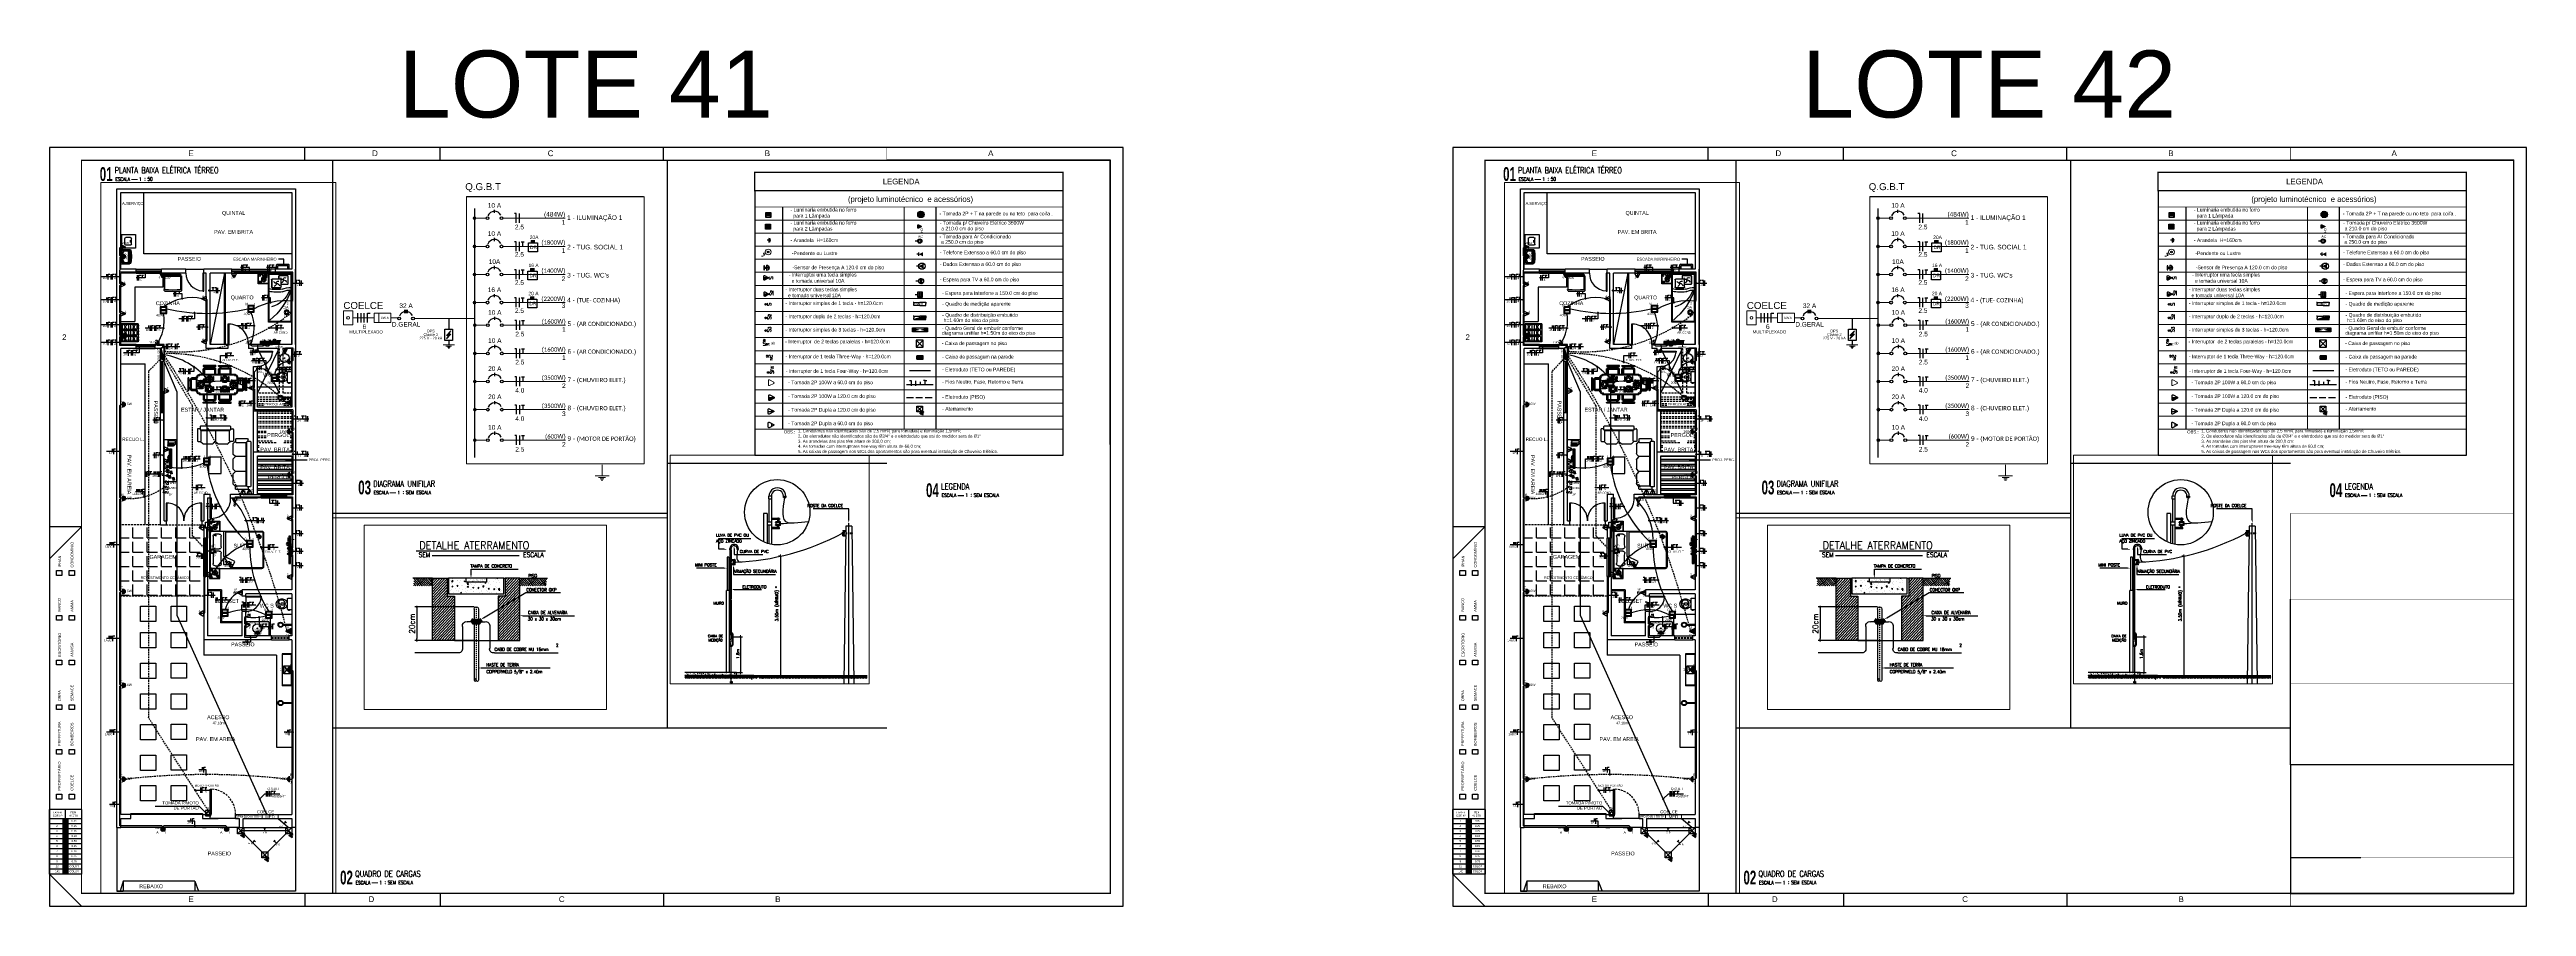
# Paper-space layout 'Layout1' of a CAD drawing. Header units: millimetres. Extents: x 1041 to 1235, y 199 to 266.
# The model-space entities are those that its viewports show. They can reach past a viewport. Long polylines and large blocks are cut down to what shows.
import ezdxf
from ezdxf.enums import TextEntityAlignment as Align

# ---------------------------------------------------------------- set-up
doc = ezdxf.new("R2010")
doc.units = ezdxf.units.MM
for name, pattern in [('CENTER2', [28.575, 19.05, -3.175, 3.175, -3.175]), ('DASHDOT', [1, 0.5, -0.25, 0, -0.25]), ('DASHED2', [0.375, 0.25, -0.125]), ('HIDDEN', [9.525, 6.35, -3.175]), ('HIDDEN2', [0.1875, 0.125, -0.0625])]:
    doc.linetypes.add(name, pattern=pattern)
for name, color, linetype in [('-HIDRO', 8, 'Continuous'), ('01', 4, 'Continuous'), ('02', 2, 'Continuous'), ('050', 7, 'Continuous'), ('06', 2, 'Continuous'), ('1', 1, 'Continuous'), ('A-PEN-R', 1, 'Continuous'), ('A-PEN-V1', 64, 'Continuous'), ('A-TXT-Y', 8, 'Continuous'), ('AR-AUX1', 1, 'Continuous'), ('AR-AUX2', 2, 'Continuous'), ('CABO-ILUM', 3, 'Continuous'), ('CABO.ILUMI.SOLO', 6, 'Continuous'), ('CABO50', 190, 'CABO50ESC100'), ('ELÉTRICO', 8, 'Continuous'), ('ESQUADRIA', 2, 'Continuous'), ('FIACAO', 1, 'Continuous'), ("LINHA - PROJETU'S", 1, 'Continuous'), ('LUMINO', 4, 'Continuous'), ('P2', 1, 'Continuous'), ('PAR-W', 7, 'Continuous'), ('PONTOS_ELETRICOS', 2, 'Continuous'), ("PRANCHA - PROJETU'S", 7, 'Continuous'), ('SOMENTE_TUBULACAO', 2, 'Continuous'), ('TEXTO', 7, 'Continuous'), ('TEXTO2', 3, 'Continuous'), ('TEXTOS', 2, 'Continuous'), ('TOMADAS', 10, 'Continuous'), ('TUB. AEREA', 5, 'Continuous'), ('VP222', 6, 'Continuous')]:
    doc.layers.add(name, color=color, linetype=linetype)
for name, color, linetype, lineweight in [('COTAS', 53, 'Continuous', 9), ('DI-Disjuntor', 1, 'Continuous', 30), ('DI-Linhas do diagrama', 9, 'Continuous', 20), ('DI-Textos do diagrama', 7, 'Continuous', 20), ('DI-Título do diagrama', 3, 'Continuous', 30), ('E-TXT-W', 7, 'Continuous', 20), ('E-TXT-Y', 2, 'Continuous', 40), ('LEGENDA', 7, 'Continuous', 0)]:
    doc.layers.add(name, color=color, linetype=linetype, lineweight=lineweight)
doc.styles.add('ARIAL', font='arial.ttf', dxfattribs={"height": 2})
doc.styles.add('CARIMBO_DADOS', font='arial.ttf', dxfattribs={"height": 0.1})
doc.styles.add('CENTURY', font='GOTHIC.TTF')
doc.styles.add('INTERRUPTOR', font='romant', dxfattribs={"height": 0.6})
doc.styles.add('REG140', font='romans.shx', dxfattribs={"width": 0.8, "height": 0.35})
doc.styles.add('REG80', font='romans.shx', dxfattribs={"width": 0.8, "height": 0.1})
doc.styles.add('ROMANS', font='romans.shx')
doc.styles.add('SANSSERIF2', font='sanssb__.ttf', dxfattribs={"width": 0.8})
doc.styles.add('TEXTOS', font='romans.shx', dxfattribs={"height": 0.1})
doc.linetypes.add('CABO50ESC100', pattern='A,0.4,-0.2,["+",Standard,S=0.2,R=0,X=-0.0666,Y=-0.1],-0.2', length=0.8)
doc.dimstyles.new('COTAS_EXTERNAS', dxfattribs={"dimtxt": 0.1, "dimasz": 0.01, "dimexe": 0, "dimexo": 0, "dimgap": 0.07, "dimtad": 1, "dimzin": 5, "dimdsep": 46, "dimtxsty": 'CARIMBO_DADOS', "dimblk1": 'CIRCULOS', "dimblk2": 'CIRCULOS', "dimsah": 1, "dimcen": 0, "dimse1": 1, "dimse2": 1, "dimclrd": 8, "dimclre": 8, "dimclrt": 230, "dimadec": 0, "dimazin": 0, "dimtfac": 100, "dimtix": 1, "dimtmove": 2, "dimatfit": 3, "dimldrblk": 'CIRCULOS', "dimfxl": 1, "dimtolj": 1, "dimtzin": 5, "dimarcsym": 0})
doc.dimstyles.get("Standard").update_dxf_attribs({"dimtxt": 0.18, "dimasz": 0.18, "dimexe": 0.18, "dimexo": 0.0625, "dimgap": 0.09, "dimtad": 0, "dimtih": 1, "dimtoh": 1, "dimdec": 4, "dimzin": 0, "dimdsep": 46, "dimtxsty": 'Standard', "dimcen": 0.09, "dimadec": 0, "dimazin": 0, "dimtfac": 1, "dimtdec": 4, "dimtofl": 0, "dimtmove": 0, "dimatfit": 3, "dimfxl": 1, "dimtolj": 1, "dimtzin": 0, "dimarcsym": 0})

# ---------------------------------------------------------------- blocks, each defined once
blk = doc.blocks.new('ADFSGASDFG')
at = {"layer": "PRANCHA - PROJETU'S"}
h = blk.add_hatch(color=1, dxfattribs=at)
h.set_gradient(color1=(255, 0, 0), color2=(255, 0, 0), tint=1)
h.paths.add_polyline_path([(278.03, 54.8), (277.63, 54.8), (277.63, 54.41), (278.03, 54.41)])
h = blk.add_hatch(color=1, dxfattribs=at)
h.set_gradient(color1=(255, 255, 0), color2=(255, 255, 0), tint=1)
h.paths.add_polyline_path([(278.03, 54.01), (278.03, 54.41), (277.63, 54.41), (277.63, 54.01)])
h = blk.add_hatch(color=1, dxfattribs=at)
h.set_gradient(color1=(0, 255, 0), color2=(0, 255, 0), tint=1)
h.paths.add_polyline_path([(278.03, 54.01), (277.63, 54.01), (277.63, 53.61), (278.03, 53.61)])
h = blk.add_hatch(color=1, dxfattribs=at)
h.set_gradient(color1=(0, 255, 255), color2=(0, 255, 255), tint=1)
h.paths.add_polyline_path([(278.03, 53.61), (277.63, 53.61), (277.63, 53.22), (278.03, 53.22)])
h = blk.add_hatch(color=1, dxfattribs=at)
h.set_gradient(color1=(0, 0, 255), color2=(0, 0, 255), tint=1)
h.paths.add_polyline_path([(278.03, 53.22), (277.63, 53.22), (277.63, 52.82), (278.03, 52.82)])
h = blk.add_hatch(color=1, dxfattribs=at)
h.set_gradient(color1=(255, 0, 255), color2=(255, 0, 255), tint=1)
h.paths.add_polyline_path([(278.03, 52.82), (277.63, 52.82), (277.63, 52.43), (278.03, 52.43)])
h = blk.add_hatch(color=1, dxfattribs=at)
h.set_gradient(color1=(255, 255, 255), tint=1)
h.paths.add_polyline_path([(278.03, 52.43), (277.63, 52.43), (277.63, 52.03), (278.03, 52.03)])
h = blk.add_hatch(color=1, dxfattribs=at)
h.set_gradient(color1=(128, 128, 128), color2=(128, 128, 128), tint=1)
h.paths.add_polyline_path([(278.03, 52.03), (277.63, 52.03), (277.63, 51.63), (278.03, 51.63)])
h = blk.add_hatch(color=1, dxfattribs=at)
h.set_gradient(color1=(192, 192, 192), color2=(192, 192, 192), tint=1)
h.paths.add_polyline_path([(278.03, 51.63), (277.63, 51.63), (277.63, 51.24), (278.03, 51.24)])
h = blk.add_hatch(color=1, dxfattribs=at)
h.set_gradient(color1=(204, 0, 0), color2=(204, 0, 0), tint=1)
h.paths.add_polyline_path([(278.03, 50.84), (278.03, 51.24), (277.63, 51.24), (277.63, 50.84)])
h = blk.add_hatch(color=1, dxfattribs=at)
h.set_gradient(color1=(0, 153, 204), color2=(0, 153, 204), tint=1)
h.paths.add_polyline_path([(278.03, 50.84), (277.63, 50.84), (277.63, 50.45), (278.03, 50.45)])
at = {"layer": "PRANCHA - PROJETU'S", "color": 1}
for p, q in [((296.58, 106.35), (296.58, 107.35)), ((307.18, 106.35), (307.18, 107.35)), ((279.08, 77.65), (276.58, 75.15)), ((279.08, 77.65), (276.58, 77.65)), ((279.08, 47.95), (276.58, 50.45)), ((296.58, 48.95), (296.58, 47.95)), ((307.18, 48.95), (307.18, 47.95)), ((307.18, 48.95), (307.18, 47.95))]:
    blk.add_line(p, q, dxfattribs=at)
at = {"layer": "PRANCHA - PROJETU'S"}
for p, q in [((279.09, 55.51), (276.58, 55.51)), ((276.58, 50.45), (276.58, 55.51)), ((279.09, 54.8), (276.58, 54.8)), ((279.09, 54.41), (276.58, 54.41)), ((277.63, 50.45), (277.63, 54.8)), ((277.83, 54.8), (277.83, 55.51)), ((278.03, 50.45), (278.03, 54.8)), ((279.09, 55.51), (279.09, 50.45)), ((279.09, 54.01), (276.58, 54.01)), ((279.09, 53.61), (276.58, 53.61)), ((279.09, 53.22), (276.58, 53.22)), ((279.09, 52.82), (276.58, 52.82)), ((279.09, 52.43), (276.58, 52.43)), ((279.09, 52.03), (276.58, 52.03)), ((279.09, 51.63), (276.58, 51.63)), ((279.09, 51.24), (276.58, 51.24)), ((279.09, 50.84), (276.58, 50.84)), ((279.09, 50.45), (276.58, 50.45))]:
    blk.add_line(p, q, dxfattribs=at)
at = {"layer": "PRANCHA - PROJETU'S", "color": 1}
blk.add_lwpolyline([(276.58, 47.95), (360.68, 47.95), (360.68, 107.35), (276.58, 107.35)], close=True, dxfattribs=at)
at = {"layer": "PRANCHA - PROJETU'S", "color": 4, "const_width": 0.1}
blk.add_lwpolyline([(279.08, 106.35), (359.68, 106.35), (359.68, 48.95), (279.08, 48.95)], close=True, dxfattribs=at)
at = {"layer": "PRANCHA - PROJETU'S"}
for points in [[(277.13, 74.22), (277.55, 74.22), (277.55, 73.84), (277.13, 73.84)], [(278.11, 74.22), (278.53, 74.22), (278.53, 73.84), (278.11, 73.84)], [(277.13, 70.72), (277.55, 70.72), (277.55, 70.34), (277.13, 70.34)], [(278.11, 70.72), (278.53, 70.72), (278.53, 70.34), (278.11, 70.34)], [(277.13, 67.22), (277.55, 67.22), (277.55, 66.84), (277.13, 66.84)], [(278.11, 67.22), (278.53, 67.22), (278.53, 66.84), (278.11, 66.84)], [(277.13, 63.72), (277.55, 63.72), (277.55, 63.34), (277.13, 63.34)], [(278.11, 63.72), (278.53, 63.72), (278.53, 63.34), (278.11, 63.34)], [(277.13, 60.22), (277.55, 60.22), (277.55, 59.84), (277.13, 59.84)], [(278.11, 60.22), (278.53, 60.22), (278.53, 59.84), (278.11, 59.84)], [(277.13, 56.72), (277.55, 56.72), (277.55, 56.34), (277.13, 56.34)], [(278.11, 56.72), (278.53, 56.72), (278.53, 56.34), (278.11, 56.34)]]:
    blk.add_lwpolyline(points, close=True, dxfattribs=at)
at = {"layer": "PRANCHA - PROJETU'S", "color": 50, "linetype": 'Continuous', "style": 'ARIAL'}
for s, p in [('E', (287.66, 106.9)), ('D', (302.07, 106.9)), ('C', (315.83, 106.9)), ('2', (277.73, 92.5)), ('E', (287.66, 48.5)), ('D', (301.79, 48.5)), ('C', (316.7, 48.5)), ('C', (316.7, 48.5))]:
    blk.add_text(s, height=0.45, dxfattribs=at).set_placement(p, align=Align.MIDDLE)
at = {"layer": "PRANCHA - PROJETU'S", "color": 2, "style": 'ARIAL'}
for s, height, p in [('CONDOMÍNIO', 0.217, (278.23, 74.47)), ('IPHAN', 0.217, (277.26, 74.47)), ('BANCO', 0.217, (277.24, 71)), ('AMMA', 0.217, (278.22, 71)), ('ESCRITÓRIO', 0.217, (277.26, 67.47)), ('ANVISA', 0.217, (278.23, 67.47)), ('OBRA', 0.217, (277.24, 64)), ('SEMACE', 0.217, (278.22, 64)), ('PREFEITURA', 0.217, (277.24, 60.49)), ('BOMBEIROS', 0.217, (278.22, 60.49)), ('PROPRIETÁRIO', 0.2168, (277.24, 56.99)), ('COELCE', 0.217, (278.22, 56.99))]:
    blk.add_text(s, height=height, rotation=90, dxfattribs=at).set_placement(p, align=Align.TOP_LEFT)
at = {"layer": "PRANCHA - PROJETU'S", "style": 'ARIAL'}
for s, p in [('COR Nº', (276.83, 55.11)), ('LAYER', (276.86, 55.36)), ('1', (277.1, 54.71)), ('WIDTH', (278.11, 55.11)), ('PEN', (278.21, 55.38)), ('0.65', (278.3, 54.71)), ('2', (277.1, 54.31)), ('3', (277.1, 53.92)), ('4', (277.1, 53.52)), ('5', (277.1, 53.13)), ('6', (277.1, 52.73)), ('0.25', (278.3, 54.31)), ('0.35', (278.3, 53.92)), ('0.10', (278.3, 53.52)), ('0.50', (278.3, 53.13)), ('0.15', (278.3, 52.73)), ('142', (277.02, 50.75)), ('12', (277.05, 51.15)), ('7', (277.1, 52.33)), ('8', (277.1, 51.94)), ('9', (277.1, 51.54)), ('COLOR', (278.14, 51.15)), ('COLOR', (278.14, 50.75)), ('0.20', (278.3, 52.33)), ('0.05', (278.3, 51.94)), ('0.05', (278.3, 51.54))]:
    blk.add_text(s, height=0.148, dxfattribs=at).set_placement(p, align=Align.TOP_LEFT)
blk = doc.blocks.new('CRBODADOSÇ')
at = {"layer": "PRANCHA - PROJETU'S", "color": 3}
blk.add_line((164.83, 196.92), (165.29, 196.92), dxfattribs=at)
at = {"layer": "PRANCHA - PROJETU'S", "color": 3, "style": 'REG80', "width": 0.8}
for s, p in [('ESCALA', (163.55, 196.8)), ('1', (165.41, 196.8)), (':', (165.83, 196.84))]:
    blk.add_text(s, height=0.27, dxfattribs=at).set_placement(p)
at = {"layer": "PRANCHA - PROJETU'S", "color": 2, "style": 'REG140', "width": 0.8}
for tag, p in [('PROJETO', (163.52, 198.07)), ('DESENHO', (163.52, 197.39))]:
    blk.add_attdef(tag, p, '', height=0.472, dxfattribs=at)
at = {"layer": "PRANCHA - PROJETU'S", "style": 'SANSSERIF2', "width": 0.6}
blk.add_attdef('00', text='', height=1.08, dxfattribs=at).set_placement((162.84, 196.79), align=Align.CENTER)
at = {"layer": "PRANCHA - PROJETU'S", "color": 3, "style": 'REG80', "width": 0.8}
blk.add_attdef('ESCALA', (166.07, 196.81), '', height=0.27, dxfattribs=at)
blk = doc.blocks.new('IND_DES')
at = {"layer": 'E-TXT-W'}
blk.add_line((0.027, -0.243), (0.198, -0.243), dxfattribs=at)
at = {"layer": 'CABO-ILUM', "style": 'REG80', "width": 0.8}
for s, p in [('ESCALA', (-0.446, -0.286)), ('1', (0.243, -0.286)), (':', (0.399, -0.271))]:
    blk.add_text(s, height=0.1, dxfattribs=at).set_placement(p)
blk.add_attdef('ESCALA', (0.49, -0.281), '', height=0.1, dxfattribs=at)
at = {"layer": 'E-TXT-W', "style": 'SANSSERIF2', "width": 0.6}
blk.add_attdef('00', text='', height=0.4, dxfattribs=at).set_placement((-0.708, -0.288), align=Align.CENTER)
at = {"layer": 'E-TXT-Y', "style": 'REG140', "width": 0.8}
for tag, p in [('DESENHO', (-0.458, -0.066)), ('PROJETO', (-0.456, 0.183))]:
    blk.add_attdef(tag, p, '', height=0.175, dxfattribs=at)
blk = doc.blocks.new('aran')
h = blk.add_hatch(color=256)
h.set_gradient(color1=(87, 87, 255), color2=(71, 71, 255), tint=1)
h.paths.add_polyline_path([(966.629, -263.709, 1), (966.629, -263.549)])
for p, q in [((966.629, -263.549), (966.629, -263.709)), ((966.575, -263.629), (966.562, -263.629)), ((966.629, -263.629), (966.575, -263.629))]:
    blk.add_line(p, q)
blk.add_arc((966.629, -263.629), 0.08, 270, 90)
blk = doc.blocks.new('pendente')
h = blk.add_hatch(color=256)
h.set_gradient(color1=(87, 87, 255), color2=(71, 71, 255), tint=1)
h.paths.add_polyline_path([(968.91, -265.56, 1), (968.82, -265.56, 1)])
at = {"lineweight": 20}
blk.add_circle((968.86, -265.56), 0.15, dxfattribs=at)
blk.add_circle((968.86, -265.56), 0.0424)
blk.add_open_spline([(968.72, -265.61), (968.69, -265.61), (968.56, -265.62), (968.74, -265.73), (968.59, -265.77), (968.54, -265.78), (968.52, -265.78)], degree=3, knots=[0.0463101, 0.0463101, 0.0463101, 0.0463101, 0.1196654, 0.2264433, 0.3363036, 0.4034662, 0.4034662, 0.4034662, 0.4034662], dxfattribs=at)
blk = doc.blocks.new('T_tm')
at = {"layer": 'PONTOS_ELETRICOS'}
blk.add_hatch(color=256, dxfattribs=at).paths.add_polyline_path([(0.175, -0.018, 0.284079), (0.186, 0), (0.011, 0), (0.011, -0.068, 0.557537), (0.04, -0.086)])
blk.add_line((0.186, 0), (0.011, 0), dxfattribs=at)
blk.add_lwpolyline([(0.011, -0.068), (0.011, 0.068, -0.557537), (0.04, 0.086), (0.175, 0.018, -0.618034), (0.175, -0.018), (0.04, -0.086, -0.557537)], format="xyb", close=True, dxfattribs=at)
blk = doc.blocks.new('I_i3')
at = {"layer": 'PONTOS_ELETRICOS'}
blk.add_line((0, -0.065), (0, -0.032), dxfattribs=at)
blk.add_circle((0, 0), 0.0317, dxfattribs=at)
at = {"layer": 'PONTOS_ELETRICOS', "style": 'INTERRUPTOR'}
blk.add_text('S', height=0.15, dxfattribs=at).set_placement((0, -0.14), align=Align.MIDDLE)
blk.add_text('3', height=0.113, dxfattribs=at).set_placement((0.051, -0.213))
blk = doc.blocks.new('I_iw')
at = {"layer": 'PONTOS_ELETRICOS'}
blk.add_line((0, -0.065), (0, -0.032), dxfattribs=at)
blk.add_circle((0, 0), 0.0317, dxfattribs=at)
at = {"layer": 'PONTOS_ELETRICOS', "style": 'INTERRUPTOR'}
blk.add_text('S', height=0.15, dxfattribs=at).set_placement((0, -0.14), align=Align.MIDDLE)
blk.add_text('w', height=0.135, dxfattribs=at).set_placement((0.051, -0.213))
blk = doc.blocks.new('1pl')
h = blk.add_hatch(color=256)
h.set_gradient(color1=(0, 0, 255), color2=(0, 0, 255), tint=1)
h.paths.add_polyline_path([(968.864, -272.346), (968.864, -272.39), (968.939, -272.39), (968.939, -272.346)])
h.paths.add_polyline_path([(968.788, -272.39), (968.864, -272.39), (968.864, -272.346), (968.788, -272.346)])
blk.add_line((968.864, -272.39), (968.864, -272.346))
at = {"layer": 'LUMINO', "lineweight": 20}
for p, q in [((968.788, -272.346), (968.939, -272.346)), ((968.788, -272.39), (968.788, -272.346)), ((968.939, -272.39), (968.788, -272.39)), ((968.939, -272.346), (968.939, -272.39))]:
    blk.add_line(p, q, dxfattribs=at)
at = {"layer": 'LUMINO'}
for points in [[(968.971, -272.476), (968.755, -272.476), (968.755, -272.26), (968.971, -272.26)], [(968.949, -272.454), (968.776, -272.454), (968.776, -272.281), (968.949, -272.281)]]:
    blk.add_lwpolyline(points, close=True, dxfattribs=at)
blk = doc.blocks.new('*U52', base_point=(4833, -1417))
for p, q in [((4843, -1425), (4843, -1409)), ((4843, -1417), (4833, -1417))]:
    blk.add_line(p, q)
blk.add_trace([(4843, -1417), (4863, -1427), (4863, -1407)])
blk = doc.blocks.new('*X51')
at = {"color": 0}
for p, q in [((340.7, 364.6), (342.9, 366.7)), ((340.7, 350.4), (347.8, 357.5)), ((341.1, 364.1), (344.4, 367.4)), ((341.2, 350), (348.2, 357)), ((341.6, 363.7), (345.6, 367.7)), ((341.7, 349.6), (348.6, 356.6)), ((342, 363.2), (346.6, 367.8)), ((342.2, 349.3), (349.1, 356.2)), ((342.5, 362.8), (347.5, 367.8)), ((342.8, 349), (349.5, 355.7)), ((342.9, 362.3), (348.3, 367.8)), ((343.3, 361.9), (349.1, 367.7)), ((343.4, 348.7), (350, 355.3)), ((343.8, 361.5), (349.9, 367.5)), ((344, 348.4), (350.4, 354.8)), ((344.2, 361), (350.5, 367.3)), ((344.7, 360.6), (351.2, 367.1)), ((344.7, 348.2), (350.9, 354.4)), ((345.1, 360.1), (351.8, 366.8)), ((345.4, 348), (351.3, 353.9)), ((345.6, 359.7), (352.4, 366.5)), ((346, 359.3), (352.9, 366.2)), ((346.1, 347.9), (351.7, 353.5)), ((346.4, 358.8), (353.4, 365.8)), ((346.9, 358.4), (353.9, 365.4)), ((347, 347.8), (352.2, 353.1)), ((347.3, 357.9), (354.4, 365)), ((347.8, 347.8), (352.6, 352.6)), ((348.8, 347.9), (353.1, 352.2)), ((349.9, 348.1), (353.5, 351.7)), ((351.2, 348.6), (353.9, 351.3)), ((353.2, 349.7), (354.4, 350.9))]:
    blk.add_line(p, q, dxfattribs=at)
blk = doc.blocks.new('*U53', base_point=(4832.9, -1517.2))
for p, q in [((4842.9, -1517.2), (4832.9, -1517.2)), ((4859.9, -1524.3), (4845.8, -1510.1)), ((4859.9, -1510.1), (4845.8, -1524.3))]:
    blk.add_line(p, q)
blk.add_circle((4852.9, -1517.2), 10)
blk.add_blockref('*X51', (4505.4, -1875))
blk = doc.blocks.new('*U56', base_point=(4832.9, -1117.2))
blk.add_line((4842.9, -1117.2), (4832.9, -1117.2))
blk.add_lwpolyline([(4846.5, -1117.2, -0.198912), (4848, -1113.6, -0.198912), (4851.6, -1112.1, -0.198912), (4855.2, -1113.6, -0.198912), (4856.7, -1117.2, -0.198912), (4855.2, -1120.8, -0.198912), (4851.6, -1122.3, -0.198912), (4848, -1120.8, -0.198912), (4846.5, -1117.2)], format="xyb")
blk.add_circle((4851.6, -1117.2), 8.76)
at = {"color": 2}
blk.add_text('AC', height=10, dxfattribs=at).set_placement((4854.3, -1099.2), align=Align.MIDDLE_CENTER)
blk = doc.blocks.new('chuveiro')
at = {"layer": 'A-PEN-V1', "linetype": 'HIDDEN', "ltscale": 0.2}
blk.add_hatch(color=2, dxfattribs=at).paths.add_polyline_path([(2786.95, 81.83, 0.557537), (2786.97, 81.8), (2787.04, 81.8), (2787.04, 81.99, 0.284079), (2787.02, 81.98)])
at = {"layer": 'TUB. AEREA', "xscale": 0.8663570171499997, "yscale": 0.8663570171499997, "zscale": 0.8663570171499997, "rotation": 89.85827552236465}
blk.add_blockref('T_tm', (2787.04, 81.8), dxfattribs=at)
at = {"layer": 'LEGENDA', "style": 'ARIAL'}
blk.add_text('CH', height=0.104, rotation=360, dxfattribs=at).set_placement((2787.11, 81.93))
blk = doc.blocks.new('*U54', base_point=(4833, -1567))
for p, q in [((4804, -1552), (4801, -1552)), ((4804, -1552), (4804, -1557)), ((4804, -1552), (4833, -1552)), ((4804, -1567), (4804, -1557)), ((4833, -1567), (4804, -1567)), ((4861, -1552), (4833, -1552)), ((4833, -1567), (4861, -1567)), ((4861, -1552), (4861, -1557)), ((4861, -1552), (4864, -1552)), ((4861, -1567), (4861, -1557))]:
    blk.add_line(p, q)
blk.add_text('MED', height=10.8).set_placement((4832, -1560), align=Align.MIDDLE_CENTER)
blk = doc.blocks.new('*U55', base_point=(4833, -1617))
for p, q in [((4804, -1615), (4801, -1615)), ((4804, -1615), (4804, -1622)), ((4804, -1615), (4833, -1615)), ((4804, -1630), (4804, -1622)), ((4833, -1630), (4804, -1630)), ((4861, -1615), (4833, -1615)), ((4833, -1630), (4861, -1630)), ((4861, -1615), (4864, -1615)), ((4861, -1615), (4861, -1622)), ((4861, -1630), (4861, -1622))]:
    blk.add_line(p, q)
blk.add_point((4833, -1617))
blk.add_trace([(4861, -1615), (4804, -1630), (4861, -1630)])
blk = doc.blocks.new('*U57', base_point=(4833, -1467))
for p, q in [((4843, -1467), (4833, -1467)), ((4863, -1457), (4843, -1457)), ((4843, -1457), (4843, -1477)), ((4843, -1464), (4863, -1464)), ((4843, -1471), (4863, -1471)), ((4843, -1477), (4863, -1477)), ((4850, -1457), (4850, -1477)), ((4856, -1457), (4856, -1477)), ((4863, -1477), (4863, -1457))]:
    blk.add_line(p, q)
blk = doc.blocks.new('*U58', base_point=(8492, 4882))
at = {"linetype": 'Continuous'}
for p, q in [((8480, 4870), (8504, 4894)), ((8480, 4894), (8504, 4870)), ((8480, 4894), (8504, 4894)), ((8480, 4870), (8480, 4894)), ((8504, 4870), (8480, 4870)), ((8508, 4889), (8493, 4883)), ((8504, 4899), (8512, 4880)), ((8504, 4894), (8504, 4870)), ((8508, 4898), (8515, 4884)), ((8513, 4897), (8517, 4888)), ((8517, 4896), (8519, 4892))]:
    blk.add_line(p, q, dxfattribs=at)
at = {"linetype": 'Continuous', "const_width": 3.68}
blk.add_lwpolyline([(8490, 4882, 1), (8493, 4882, 1)], format="xyb", close=True, dxfattribs=at)
blk = doc.blocks.new('SENSOR')
at = {"layer": 'PONTOS_ELETRICOS'}
blk.add_hatch(color=256, dxfattribs=at).paths.add_polyline_path([(0.019, -0.147, 0.264366), (0.101, -0.147, 0.769988)])
for p, q in [((0, 0), (0.051, 0)), ((0.051, 0), (0.12, 0)), ((-0.023, -0.075), (0.143, -0.075)), ((0.06, -0.075), (0.06, -0.019))]:
    blk.add_line(p, q, dxfattribs=at)
for points in [[(0.051, -0.075), (0.051, -0.019), (0, -0.019), (0, 0), (0.051, 0)], [(0.038, 0), (0.051, 0)], [(0.07, 0), (0.083, 0)], [(0.07, 0), (0.12, 0), (0.12, -0.019), (0.07, -0.019), (0.07, -0.075)], [(0.083, -0.019), (0.07, -0.019)]]:
    blk.add_lwpolyline(points, dxfattribs=at)
for centre, radius, start, end in [((0.06, -0.075), 0.0832, 180, 0), ((0.06, -0.158), 0.0425, 14.80829, 165.19171)]:
    blk.add_arc(centre, radius, start, end, dxfattribs=at)
blk = doc.blocks.new('legenda 2')
at = {"layer": 'LUMINO'}
for points in [[(8.61, 14.06, 0.259933), (8.58, 14.06, 0.008631), (8.57, 14.05, 0.212251), (8.56, 14.03), (8.56, 13.81, 0.212251), (8.57, 13.79, 0.008631), (8.58, 13.79, 0.259933), (8.61, 13.78), (8.83, 13.89, 0.284077), (8.85, 13.92), (8.85, 13.92, 0.284077), (8.83, 13.95)], [(8.31, 8.44), (8.94, 8.44), (8.94, 8.61)], [(8.47, 6.54), (8.47, 6.37), (8.79, 6.37), (8.79, 6.54)], [(1.01, 4.33, 0.284079), (1.03, 4.35), (0.73, 4.35), (0.73, 4.24, 0.557537), (0.78, 4.21)]]:
    blk.add_hatch(color=256, dxfattribs=at).paths.add_polyline_path(points)
h = blk.add_hatch(color=256, dxfattribs=at)
h.paths.add_polyline_path([(8.63, 7.9), (8.25, 8), (8.25, 7.8)])
h.paths.add_polyline_path([(8.63, 7.9), (9.02, 7.8), (9.02, 8)])
at = {"lineweight": 20}
blk.add_line((7.8, 14.31), (7.8, 2.71), dxfattribs=at)
blk.add_lwpolyline([(0, 15.16), (0, 1.35), (16.1, 1.35), (16.1, 15.16)])
at = {"layer": '1', "ltscale": 0.5, "const_width": 0.0213}
blk.add_lwpolyline([(0, 14.31), (16.1, 14.31)], dxfattribs=at)
at = {"layer": 'AR-AUX1', "linetype": 'Continuous', "const_width": 0.0667}
for points in [[(16.1, 16.12), (0, 16.12), (0, 15.16), (16.1, 15.16)], [(16.1, 16.15), (16.1, 15.16)]]:
    blk.add_lwpolyline(points, dxfattribs=at)
at = {"layer": 'AR-AUX2'}
for p, q in [((1.46, 2.71), (1.46, 14.31)), ((9.48, 2.71), (9.48, 14.31))]:
    blk.add_line(p, q, dxfattribs=at)
at = {"layer": 'LEGENDA'}
for p, q in [((0, 13.62), (16.1, 13.62)), ((0, 12.94), (16.1, 12.94)), ((0, 12.94), (16.1, 12.94)), ((0, 12.26), (16.1, 12.26)), ((0, 12.26), (16.1, 12.26)), ((0, 11.58), (16.1, 11.58)), ((0, 11.58), (16.1, 11.58)), ((0, 11.58), (16.1, 11.58)), ((0, 11.58), (16.1, 11.58)), ((0, 11.58), (16.1, 11.58)), ((0, 11.58), (16.1, 11.58)), ((0, 10.9), (16.1, 10.9)), ((0, 10.9), (16.1, 10.9)), ((0, 10.9), (16.1, 10.9)), ((0, 10.9), (16.1, 10.9)), ((0, 10.9), (16.1, 10.9)), ((0, 10.21), (16.1, 10.21)), ((0, 9.53), (16.1, 9.53)), ((0, 8.85), (16.1, 8.85)), ((0, 8.17), (16.1, 8.17)), ((0, 7.49), (16.1, 7.49)), ((0, 6.8), (16.1, 6.8)), ((0, 6.12), (16.1, 6.12)), ((0, 5.44), (16.1, 5.44)), ((0, 4.76), (16.1, 4.76)), ((0, 4.76), (16.1, 4.76)), ((0, 4.07), (16.1, 4.07)), ((0, 3.39), (16.1, 3.39)), ((0, 2.71), (16.1, 2.71)), ((0, 2.71), (16.1, 2.71)), ((0, 1.35), (16.1, 1.35)), ((0, 1.35), (16.1, 1.35))]:
    blk.add_line(p, q, dxfattribs=at)
blk.add_lwpolyline([(0.72, 5.02), (0.72, 5.25, -0.557537), (0.77, 5.28), (0.99, 5.16, -0.618034), (0.99, 5.1), (0.77, 4.99, -0.557537)], format="xyb", close=True, dxfattribs=at)
at = {"layer": 'LUMINO'}
for p, q in [((0.61, 13.36), (0.79, 13.36)), ((0.61, 13.31), (0.61, 13.36)), ((0.79, 13.31), (0.61, 13.31)), ((0.61, 13.27), (0.79, 13.27)), ((0.61, 13.21), (0.61, 13.27)), ((0.79, 13.21), (0.61, 13.21)), ((0.79, 13.36), (0.79, 13.31)), ((0.79, 13.27), (0.79, 13.21)), ((0.75, 10.61), (0.71, 10.61)), ((0.66, 9.23), (0.62, 9.23)), ((0.77, 9.76), (0.73, 9.76)), ((0.66, 8.52), (0.62, 8.52)), ((8.43, 7.35), (8.79, 6.99)), ((8.79, 7.35), (8.43, 6.99)), ((8.47, 6.37), (8.47, 6.54)), ((0.79, 5.67), (0.74, 5.67)), ((8.09, 5.78), (9.18, 5.78)), ((8.18, 5.23), (8.09, 5.23)), ((8.18, 4.98), (8.18, 5.23)), ((8.42, 4.98), (8.42, 5.23)), ((8.66, 5.05), (8.66, 5.18)), ((8.9, 5.26), (8.81, 5.26)), ((8.9, 5.01), (8.9, 5.26)), ((8.9, 5.26), (8.98, 5.26)), ((1.03, 4.35), (0.73, 4.35)), ((7.93, 5.05), (9.32, 5.05)), ((7.93, 5.05), (8.29, 5.05)), ((7.93, 4.37), (8.29, 4.37)), ((8.41, 4.37), (8.76, 4.37)), ((8.9, 4.37), (9.26, 4.37)), ((0.71, 3.64), (1, 3.64)), ((0.87, 3.73), (0.87, 3.56)), ((0.87, 3.02), (0.87, 2.85))]:
    blk.add_line(p, q, dxfattribs=at)
for points in [[(0.82, 13.15), (0.56, 13.15), (0.56, 13.41), (0.82, 13.41)], [(0.8, 13.17), (0.59, 13.17), (0.59, 13.38), (0.8, 13.38)], [(8.24, 8), (9.02, 8), (9.02, 7.8), (8.24, 7.8)], [(8.31, 8.44), (8.94, 8.44), (8.94, 8.61)], [(8.43, 6.99), (8.79, 6.99), (8.79, 7.35), (8.43, 7.35)]]:
    blk.add_lwpolyline(points, close=True, dxfattribs=at)
for points in [[(8.56, 14.03), (8.56, 13.81, 0.557537), (8.61, 13.78), (8.83, 13.89, 0.618034), (8.83, 13.95), (8.61, 14.06, 0.557537)], [(0.73, 4.24), (0.73, 4.47, -0.557537), (0.78, 4.5), (1.01, 4.38, -0.618034), (1.01, 4.33), (0.78, 4.21, -0.557537)], [(0.71, 3.53), (0.71, 3.75, -0.557537), (0.76, 3.78), (0.98, 3.67, -0.618034), (0.98, 3.61), (0.76, 3.5, -0.557537)], [(0.71, 2.82), (0.71, 3.05, -0.557537), (0.76, 3.08), (0.98, 2.96, -0.618034), (0.98, 2.9), (0.76, 2.79, -0.557537)]]:
    blk.add_lwpolyline(points, format="xyb", close=True, dxfattribs=at)
blk.add_lwpolyline([(8.47, 6.37), (8.79, 6.37), (8.79, 6.54), (8.47, 6.54)], dxfattribs=at)
for centre, radius in [((8.68, 13.92), 0.168), ((8.74, 11.22), 0.162), ((0.57, 9.23), 0.0422), ((0.57, 8.52), 0.0422), ((0.7, 5.67), 0.0422)]:
    blk.add_circle(centre, radius, dxfattribs=at)
for name, p, xscale, yscale, zscale in [('1pl', (-1161.93, 340.73), 1.2, 1.2, 1.2), ('aran', (-1159.22, 328.93), 1.2, 1.2, 1.2), ('*U56', (8.37, 12.53), 0.0133072437842201, 0.0133072437842201, 0.0133072437842201), ('*U52', (8.46, 11.84), 0.01108936982018349, 0.01108936982018349, 0.01108936982018349), ('T_tm', (0.46, 10.61), 1.330724378341256, 1.330724378341256, 1.330724378341256), ('*U53', (8.42, 10.44), 0.0133072437842201, 0.0133072437842201, 0.0133072437842201), ('*U52', (8.44, 11.22), 0.01281280136754503, 0.01281280136754503, 0.01281280136754503), ('T_tm', (0.48, 9.76), 1.330724378341256, 1.330724378341256, 1.330724378341256), ('*U54', (8.63, 9.16), 0.01108936982018349, 0.01108936982018349, 0.01108936982018349), ('*U57', (8.38, 9.73), 0.0125000000007276, 0.0125000000007276, 0.0125000000007276), ('*U55', (8.63, 8.58), 0.01108936982018349, 0.01108936982018349, 0.01108936982018349), ('I_iw', (0.5, 7.36), 1.330724378341256, 1.330724378341256, 1.330724378341256)]:
    blk.add_blockref(name, p, dxfattribs=dict(at, xscale=xscale, yscale=yscale, zscale=zscale))
for name, p, xscale, yscale, zscale, rotation in [('chuveiro', (-89.65, 3357.74), 1.2, 1.2, 1.2, 269.9999999649298), ('I_i3', (0.57, 7.86), 1.330724378342211, 1.330724378342211, 1.330724378342211, 90), ('I_iw', (0.64, 6.52), -1.330724378342211, 1.330724378342211, 1.330724378342129, 90), ('*U58', (8.62, 3.77), 0.01234627627934515, 0.01234627627934515, 0.01234627627934515, 270)]:
    blk.add_blockref(name, p, dxfattribs=dict(at, xscale=xscale, yscale=yscale, zscale=zscale, rotation=rotation))
blk.add_blockref('pendente', (-968.16, 277.52), dxfattribs=at)
at = {"layer": 'PONTOS_ELETRICOS', "xscale": -1.728000000000065, "yscale": 1.728000000000065, "zscale": 1.728, "rotation": 90}
blk.add_blockref('SENSOR', (0.48, 11.24), dxfattribs=at)
at = {"layer": 'LEGENDA', "style": 'ARIAL'}
for s, height, p in [('OBS.:', 0.16, (1.52, 2.49)), ('1. Condutores não identificados são de 2,5 mm²( para tomadas) e iluminação 1,5mm²;', 0.1597, (2.26, 2.54)), ('4. As tomadas com interruptores tree-way têm altura de 60,0 cm;', 0.1597, (2.26, 1.74)), ("2. Os eletrodutos não identificados são de %%C3/4'' e o eletrdoduto que sai do medidor sera de %%C1''", 0.15969, (2.26, 2.27)), ('3. As arandelas das pias têm altura de 200,0 cm;', 0.1597, (2.26, 2)), ('5. As caixas de passagem nos WCs dos apartamentos são para eventual instalação de Chuveiro Elétrico.', 0.1597, (2.26, 1.47))]:
    blk.add_text(s, height=height, dxfattribs=at).set_placement(p)
at = {"layer": 'LUMINO', "style": 'INTERRUPTOR'}
for p in [(0.85, 10.61), (0.76, 9.23), (0.87, 9.76), (0.76, 8.52), (0.89, 5.67)]:
    blk.add_text('S', height=0.2, rotation=90, dxfattribs=at).set_placement(p, align=Align.MIDDLE)
at = {"layer": 'LUMINO'}
for s, height, rotation, style, p in [('2', 0.15, 90, 'INTERRUPTOR', (0.97, 9.83)), ('2', 0.15, 90, 'INTERRUPTOR', (0.86, 8.59)), ('2', 0.101, 180, 'CARIMBO_DADOS', (0.81, 7.19)), ('FW', 0.15, 90, 'INTERRUPTOR', (0.99, 5.74))]:
    blk.add_text(s, height=height, rotation=rotation, dxfattribs=dict(at, style=style)).set_placement(p)
blk.add_text('ab', height=0.133, dxfattribs=at).set_placement((0.86, 7.14))
at = {"layer": 'TEXTO', "style": 'CENTURY'}
for s, p in [('LEGENDA', (6.69, 15.49)), ('(projeto luminotécnico  e acessórios)', (4.87, 14.57))]:
    blk.add_text(s, height=0.3, dxfattribs=at).set_placement(p)
at = {"layer": 'TEXTO', "color": 1, "style": 'CENTURY'}
for s, p in [('- Luminaria embutida no forro ', (1.87, 14.07)), ('- Luminaria embutida no forro ', (1.87, 13.39)), ('  para 1 Lâmpada', (1.87, 13.76)), ('  para 2 Lâmpadas', (1.87, 13.08)), ('- Tomada 2P + T na parede ou no teto  para coifa .', (9.65, 13.87)), ('- Tomada p/ Chuveiro Elétrico 3500W ', (9.67, 13.39)), (' a 210.0 cm do piso', (9.67, 13.09)), ('- Arandela  H=160cm', (1.87, 12.48)), (' -Pendente ou Lustre', (1.87, 11.8)), ('- Tomada para Ar Condicionado ', (9.65, 12.67)), ('- Telefone Extensao a 60.0 cm do piso', (9.67, 11.84)), ('a 250.0 cm do piso', (9.73, 12.39)), ('- Interruptor uma tecla simples ', (1.78, 10.68)), ('  e tomada universal 10A', (1.78, 10.36)), ('-Sensor de Presença A 120.0 cm do piso ', (1.97, 11.06)), ('- Dados Extensao a 60.0 cm do piso', (9.67, 11.23)), ('- Espera para TV a 60.0 cm do piso', (9.67, 10.43)), ('- Interruptor duas teclas simples ', (1.6, 9.91)), ('- Interruptor simples de 1 tecla - h=120.0cm', (1.6, 9.19)), ('  e tomada universal 10A', (1.6, 9.6)), ('- Espera para Interfone a 150.0 cm do piso', (9.79, 9.72)), ('- Quadro de medição aparente', (9.79, 9.16)), ('- Interruptor duplo de 2 teclas - h=120.0cm', (1.6, 8.5)), ('- Interruptor simples de 3 teclas - h=120.0cm', (1.6, 7.81)), ('- Quadro Geral de embutir conforme ', (9.78, 7.89)), ('diagrama unifilar h=1.50m do eixo do piso ', (9.78, 7.64)), ('- Quadro de distribuição embutido ', (9.79, 8.58)), (' h=1.60m do eixo do piso', (9.79, 8.3)), ('- Interruptor  de 2 teclas paralelas - h=120.0cm', (1.59, 7.19)), ('- Interruptor de 1 tecla Three-Way - h=120.0cm', (1.61, 6.41)), ('- Caixa de passagem no piso', (9.77, 7.1)), ('- Caixa de passagem na parede', (9.79, 6.4)), ('- Interruptor de 1 tecla Four-Way - h=120.0cm', (1.62, 5.65)), ('- Tomada 2P 100W a 60.0 cm do piso', (1.75, 5.06)), ('- Eletroduto (TETO ou PAREDE)', (9.79, 5.73)), ('- Fios Neutro, Fase, Retorno e Terra', (9.79, 5.09)), ('- Tomada 2P 100W a 120.0 cm do piso', (1.75, 4.34)), ('- Eletroduto (PISO)', (9.79, 4.3)), ('- Tomada 2P Dupla a 120.0 cm do piso', (1.75, 3.63)), ('- Tomada 2P Dupla a 60.0 cm do piso', (1.75, 2.92)), ('- Aterramento', (9.79, 3.68))]:
    blk.add_text(s, height=0.19, dxfattribs=at).set_placement(p)
blk = doc.blocks.new('*U23')
at = {"layer": 'COTAS', "linetype": 'Continuous'}
for points in [[(-30, 7), (-29, -10), (-29, 10)], [(-30, 3), (-30, -7), (-30, 7)], [(-29, -10), (-30, 7), (-30, -7)], [(-30, 0), (-30, -3), (-30, 3)], [(-30, -7), (-30, 3), (-30, -3)], [(-29, 10), (-27, -13), (-27, 13)], [(-27, -13), (-29, 10), (-29, -10)], [(-27, 13), (-26, -16), (-26, 16)], [(-26, -16), (-27, 13), (-27, -13)], [(-26, 16), (-24, -19), (-24, 19)], [(-24, -19), (-26, 16), (-26, -16)], [(-24, 19), (-22, -22), (-22, 22)], [(-22, -22), (-24, 19), (-24, -19)], [(-22, 22), (-19, -24), (-19, 24)], [(-19, -24), (-22, 22), (-22, -22)], [(-19, 24), (-16, -26), (-16, 26)], [(-16, -26), (-19, 24), (-19, -24)], [(-16, 26), (-13, -27), (-13, 27)], [(-13, -27), (-16, 26), (-16, -26)], [(-13, 27), (-10, -29), (-10, 29)], [(-10, -29), (-13, 27), (-13, -27)], [(-10, 29), (-7, -30), (-7, 30)], [(-7, -30), (-10, 29), (-10, -29)], [(-3, -30), (-7, 30), (-7, -30)], [(-7, 30), (-3, -30), (-3, 30)], [(0, -30), (-3, 30), (-3, -30)], [(-3, 30), (0, -30), (0, 30)], [(3, -30), (0, 30), (0, -30)], [(0, 30), (3, -30), (3, 30)], [(7, -30), (3, 30), (3, -30)], [(3, 30), (7, -30), (7, 30)], [(10, -29), (7, 30), (7, -30)], [(7, 30), (10, -29), (10, 29)], [(13, -27), (10, 29), (10, -29)], [(10, 29), (13, -27), (13, 27)], [(16, -26), (13, 27), (13, -27)], [(13, 27), (16, -26), (16, 26)], [(19, -24), (16, 26), (16, -26)], [(16, 26), (19, -24), (19, 24)], [(22, -22), (19, 24), (19, -24)], [(19, 24), (22, -22), (22, 22)], [(24, -19), (22, 22), (22, -22)], [(22, 22), (24, -19), (24, 19)], [(26, -16), (24, 19), (24, -19)], [(24, 19), (26, -16), (26, 16)], [(27, -13), (26, 16), (26, -16)], [(26, 16), (27, -13), (27, 13)], [(29, -10), (27, 13), (27, -13)], [(27, 13), (29, -10), (29, 10)], [(30, -7), (29, 10), (29, -10)], [(29, 10), (30, -7), (30, 7)], [(30, -3), (30, 7), (30, -7)], [(30, 7), (30, -3), (30, 3)], [(30, 0), (30, 3), (30, -3)]]:
    blk.add_solid(points, dxfattribs=at)
blk = doc.blocks.new('ED1')
at = {"layer": 'COTAS'}
for p, q in [((0, 30.496), (0, 105.496)), ((30.496, 0), (105.496, 0)), ((0, -105.496), (0, -30.496))]:
    blk.add_line(p, q, dxfattribs=at)
blk.add_circle((0, 0), 30.496, dxfattribs=at)
at = {"layer": 'COTAS', "linetype": 'Continuous'}
blk.add_blockref('*U23', (0, 0), dxfattribs=at)
blk = doc.blocks.new('Esquema de Ligação')
at = {"layer": 'CABO50', "color": 7, "ltscale": 0.8}
blk.add_line((2.175, -0.437), (2.175, 1.281), dxfattribs=at)
at = {"layer": 'Defpoints', "color": 0, "linetype": 'ByBlock'}
for p in [(4.415, 7.363), (7.623, 6.822), (2.314, 5.413)]:
    blk.add_point(p, dxfattribs=at)
at = {"layer": 'Defpoints', "color": 7, "linetype": 'ByBlock'}
blk.add_point((2.621, 1.725), dxfattribs=at)
blk.add_point((2.621, 1.725), dxfattribs=at)
at = {"layer": 'TEXTO'}
for p, q in [((3.978, 8.541), (3.978, 8.413)), ((4.142, 8.541), (3.978, 8.541)), ((3.978, 8.413), (4.142, 8.413)), ((4.142, 8.413), (4.142, 8.541)), ((4.821, 8.54), (4.821, 8.471)), ((3.732, 7.701), (3.732, 6.333)), ((3.912, 7.701), (3.732, 7.701)), ((3.912, 7.701), (3.912, 6.261)), ((4.142, 7.276), (3.912, 7.276)), ((3.912, 7.148), (4.142, 7.148)), ((4.511, 7.464), (4.119, 7.464)), ((4.511, 7.405), (4.119, 7.405)), ((4.142, 7.148), (4.142, 7.276)), ((4.325, 7.271), (4.325, 7.291)), ((4.325, 7.141), (4.325, 7.16)), ((4.552, 7.302), (4.336, 7.302)), ((4.552, 7.26), (4.336, 7.26)), ((4.552, 7.171), (4.336, 7.171)), ((4.552, 7.129), (4.336, 7.129)), ((4.357, 7.194), (4.357, 7.237)), ((4.415, 7.405), (4.415, 7.302)), ((4.415, 7.026), (4.415, 7.129)), ((4.461, 7.484), (4.429, 7.484)), ((4.429, 7.484), (4.429, 7.464)), ((4.461, 7.484), (4.461, 7.464)), ((4.473, 7.405), (4.473, 7.302)), ((4.473, 7.026), (4.473, 7.129)), ((4.511, 7.464), (4.511, 7.405)), ((4.532, 7.194), (4.532, 7.237)), ((4.563, 7.271), (4.563, 7.291)), ((4.563, 7.141), (4.563, 7.16)), ((4.511, 7.026), (4.119, 7.026)), ((4.511, 6.968), (4.119, 6.968)), ((4.511, 6.968), (4.511, 7.026)), ((7.549, 6.776), (7.549, 6.786)), ((7.549, 6.711), (7.549, 6.72)), ((7.554, 6.791), (7.662, 6.791)), ((7.554, 6.77), (7.662, 6.77)), ((7.554, 6.726), (7.662, 6.726)), ((7.554, 6.705), (7.662, 6.705)), ((7.564, 6.737), (7.564, 6.759)), ((7.575, 6.872), (7.726, 6.872)), ((7.575, 6.872), (7.575, 6.843)), ((7.575, 6.843), (7.726, 6.843)), ((7.575, 6.653), (7.719, 6.653)), ((7.575, 6.624), (7.575, 6.653)), ((7.575, 6.624), (7.724, 6.624)), ((7.594, 6.843), (7.594, 6.791)), ((7.594, 6.653), (7.594, 6.705)), ((7.6, 6.882), (7.6, 6.872)), ((7.6, 6.882), (7.616, 6.882)), ((7.616, 6.882), (7.616, 6.872)), ((7.623, 6.843), (7.623, 6.791)), ((7.623, 6.653), (7.623, 6.705)), ((7.728, 7.089), (7.625, -0.967)), ((7.652, 6.737), (7.652, 6.759)), ((7.668, 6.776), (7.668, 6.786)), ((7.668, 6.711), (7.668, 6.72)), ((8.011, 7.089), (7.728, 7.089)), ((8.011, 7.089), (8.114, -0.967)), ((8.017, 6.77), (8.035, 6.77)), ((8.017, 6.727), (8.017, 6.77)), ((8.035, 6.727), (8.017, 6.727)), ((8.035, 6.77), (8.035, 6.727)), ((8.042, 6.735), (8.042, 6.762)), ((1.972, 5.582), (1.972, 3.975)), ((2.062, 5.582), (1.972, 5.582)), ((2.062, 5.582), (2.062, 3.975)), ((2.177, 5.37), (2.062, 5.37)), ((2.095, 6.002), (2.095, 5.938)), ((2.177, 6.002), (2.095, 6.002)), ((2.095, 5.938), (2.177, 5.938)), ((2.362, 5.463), (2.166, 5.463)), ((2.362, 5.434), (2.166, 5.434)), ((2.177, 5.938), (2.177, 6.002)), ((2.177, 5.306), (2.177, 5.37)), ((2.269, 5.367), (2.269, 5.377)), ((2.382, 5.382), (2.274, 5.382)), ((2.382, 5.361), (2.274, 5.361)), ((2.285, 5.329), (2.285, 5.35)), ((2.314, 5.434), (2.314, 5.382)), ((2.321, 5.473), (2.321, 5.463)), ((2.337, 5.473), (2.321, 5.473)), ((2.337, 5.473), (2.337, 5.463)), ((2.343, 5.434), (2.343, 5.382)), ((2.362, 5.463), (2.362, 5.434)), ((2.372, 5.329), (2.372, 5.35)), ((2.388, 5.367), (2.388, 5.377)), ((2.517, 6.002), (2.517, 5.967)), ((4.56, 5.634), (4.56, -0.175)), ((2.062, 5.306), (2.177, 5.306)), ((2.362, 5.245), (2.166, 5.245)), ((2.362, 5.215), (2.166, 5.215)), ((2.269, 5.302), (2.269, 5.312)), ((2.382, 5.317), (2.274, 5.317)), ((2.382, 5.296), (2.274, 5.296)), ((2.314, 5.245), (2.314, 5.296)), ((2.343, 5.245), (2.343, 5.296)), ((2.362, 5.215), (2.362, 5.245)), ((2.388, 5.302), (2.388, 5.312)), ((1.942, 0), (1.942, 3.975)), ((2.092, 3.975), (1.942, 3.975)), ((2.092, 0), (2.092, 3.975)), ((2.095, 3.564), (2.095, 3.5)), ((2.177, 3.564), (2.095, 3.564)), ((2.177, 3.5), (2.177, 3.564)), ((2.095, 3.5), (2.177, 3.5)), ((2.621, 1.725), (2.621, 0.001)), ((2.436, 0), (-0.076, 0)), ((-0.003, -0.003), (0, 0)), ((0.012, -0.005), (0.011, 0)), ((0.275, -0.005), (0.287, 0)), ((0.287, -0.013), (0.292, 0)), ((1.948, -0.004), (1.96, 0)), ((1.961, -0.013), (1.965, 0)), ((2.148, -0.004), (2.151, 0)), ((2.163, -0.005), (2.162, 0)), ((2.436, -0.139), (2.436, 0)), ((3.273, -0.139), (-0.076, -0.139)), ((-0.076, -0.162), (-0.054, -0.139)), ((-0.016, -0.289), (-0.076, -0.228)), ((0.056, -0.289), (-0.074, -0.159)), ((-0.047, -0.128), (-0.047, -0.128)), ((-0.046, -0.004), (-0.046, -0.004)), ((-0.033, -0.133), (-0.033, -0.133)), ((0.127, -0.289), (-0.023, -0.139)), ((-0.003, -0.003), (0.012, -0.005)), ((-0.002, -0.159), (0.018, -0.139)), ((0.015, -0.06), (0.015, -0.06)), ((0.021, -0.125), (0.021, -0.125)), ((0.024, -0.04), (0.024, -0.04)), ((0.03, -0.124), (0.03, -0.124)), ((0.033, -0.033), (0.033, -0.033)), ((0.034, -0.195), (0.09, -0.139)), ((0.061, -0.087), (0.079, -0.08)), ((0.061, -0.087), (0.074, -0.095)), ((0.07, -0.231), (0.162, -0.139)), ((0.074, -0.095), (0.079, -0.08)), ((0.089, -0.134), (0.089, -0.134)), ((0.097, -0.024), (0.097, -0.024)), ((0.106, -0.267), (0.234, -0.139)), ((0.126, -0.112), (0.126, -0.112)), ((0.138, -0.004), (0.138, -0.004)), ((0.153, -0.106), (0.153, -0.106)), ((0.156, -0.021), (0.156, -0.021)), ((0.156, -0.289), (0.306, -0.139)), ((0.163, -0.034), (0.163, -0.034)), ((0.179, -0.019), (0.192, -0.005)), ((0.179, -0.019), (0.194, -0.021)), ((0.194, -0.021), (0.191, -0.005)), ((0.193, -0.012), (0.193, -0.012)), ((0.227, -0.289), (0.377, -0.139)), ((0.271, -0.289), (0.249, -0.267)), ((0.26, -0.123), (0.26, -0.123)), ((0.274, -0.01), (0.274, -0.01)), ((0.275, -0.005), (0.287, -0.013)), ((0.283, -0.088), (0.283, -0.088)), ((0.343, -0.289), (0.285, -0.231)), ((0.286, -0.003), (0.286, -0.003)), ((0.287, -0.091), (0.287, -0.091)), ((0.312, -0.009), (0.312, -0.009)), ((0.415, -0.289), (0.321, -0.195)), ((0.35, -0.082), (0.35, -0.082)), ((0.487, -0.289), (0.357, -0.159)), ((0.361, -0.035), (0.377, -0.037)), ((0.362, -0.035), (0.374, -0.021)), ((0.377, -0.037), (0.374, -0.021)), ((0.558, -0.289), (0.408, -0.139)), ((0.409, -0.098), (0.409, -0.098)), ((0.41, -0.016), (0.41, -0.016)), ((0.412, -0.071), (0.412, -0.071)), ((0.426, -0.107), (0.439, -0.116)), ((0.427, -0.107), (0.444, -0.1)), ((0.429, -0.159), (0.449, -0.139)), ((0.439, -0.116), (0.444, -0.1)), ((0.447, -0.07), (0.447, -0.07)), ((0.465, -0.195), (0.521, -0.139)), ((0.501, -0.231), (0.593, -0.139)), ((0.537, -0.267), (0.665, -0.139)), ((0.54, -0.137), (0.54, -0.137)), ((0.543, -0.052), (0.543, -0.052)), ((0.544, -0.051), (0.556, -0.037)), ((0.544, -0.051), (0.559, -0.053)), ((0.545, -0.021), (0.545, -0.021)), ((0.559, -0.053), (0.556, -0.037)), ((0.557, -0.072), (0.557, -0.072)), ((0.587, -0.289), (0.737, -0.139)), ((0.607, -0.048), (0.607, -0.048)), ((0.64, -0.025), (0.658, -0.018)), ((0.64, -0.025), (0.653, -0.034)), ((0.653, -0.034), (0.658, -0.018)), ((0.658, -0.289), (0.808, -0.139)), ((0.671, -0.04), (0.671, -0.04)), ((0.671, -0.119), (0.671, -0.119)), ((0.674, -0.034), (0.674, -0.034)), ((0.702, -0.289), (0.68, -0.267)), ((0.681, -0.027), (0.681, -0.027)), ((0.7, -0.128), (0.7, -0.128)), ((0.705, -0.047), (0.705, -0.047)), ((0.774, -0.289), (0.716, -0.231)), ((0.726, -0.067), (0.738, -0.053)), ((0.726, -0.067), (0.741, -0.068)), ((0.741, -0.069), (0.738, -0.053)), ((0.846, -0.289), (0.752, -0.195)), ((0.767, -0.027), (0.767, -0.027)), ((0.918, -0.289), (0.788, -0.159)), ((0.792, -0.127), (0.809, -0.121)), ((0.792, -0.127), (0.804, -0.136)), ((0.799, -0.103), (0.799, -0.103)), ((0.802, -0.018), (0.802, -0.018)), ((0.804, -0.136), (0.809, -0.121)), ((0.816, -0.033), (0.816, -0.033)), ((0.817, -0.025), (0.837, -0.005)), ((0.817, -0.025), (0.839, -0.029)), ((0.839, -0.029), (0.837, -0.005)), ((0.99, -0.289), (0.84, -0.139)), ((0.853, -0.021), (0.853, -0.021)), ((0.86, -0.106), (0.86, -0.106)), ((0.86, -0.159), (0.88, -0.139)), ((0.896, -0.195), (0.952, -0.139)), ((0.908, -0.083), (0.92, -0.068)), ((0.908, -0.083), (0.923, -0.084)), ((0.923, -0.085), (0.92, -0.069)), ((0.924, -0.098), (0.924, -0.098)), ((0.927, -0.006), (0.927, -0.006)), ((0.931, -0.084), (0.931, -0.084)), ((0.932, -0.231), (1.024, -0.139)), ((0.952, -0.039), (0.952, -0.039)), ((0.968, -0.267), (1.096, -0.139)), ((1.005, -0.046), (1.023, -0.039)), ((1.005, -0.046), (1.018, -0.054)), ((1.018, -0.054), (1.023, -0.039)), ((1.018, -0.289), (1.168, -0.139)), ((1.02, -0.085), (1.02, -0.085)), ((1.061, -0.066), (1.061, -0.066)), ((1.088, -0.044), (1.088, -0.044)), ((1.088, -0.067), (1.108, -0.047)), ((1.088, -0.068), (1.11, -0.071)), ((1.09, -0.099), (1.103, -0.084)), ((1.09, -0.099), (1.105, -0.1)), ((1.09, -0.289), (1.24, -0.139)), ((1.105, -0.101), (1.102, -0.085)), ((1.11, -0.071), (1.108, -0.047)), ((1.133, -0.289), (1.111, -0.267)), ((1.139, -0.122), (1.139, -0.122)), ((1.205, -0.289), (1.147, -0.231)), ((1.181, -0.064), (1.181, -0.064)), ((1.277, -0.289), (1.183, -0.195)), ((1.187, -0.134), (1.187, -0.134)), ((1.19, -0.05), (1.19, -0.05)), ((1.349, -0.289), (1.219, -0.159)), ((1.223, -0.05), (1.223, -0.05)), ((1.244, -0.056), (1.244, -0.056)), ((1.421, -0.289), (1.271, -0.139)), ((1.272, -0.115), (1.285, -0.1)), ((1.272, -0.115), (1.288, -0.116)), ((1.288, -0.116), (1.285, -0.101)), ((1.287, -0.097), (1.287, -0.097)), ((1.291, -0.159), (1.311, -0.139)), ((1.319, -0.115), (1.319, -0.115)), ((1.322, -0.031), (1.322, -0.031)), ((1.327, -0.195), (1.383, -0.139)), ((1.34, -0.043), (1.34, -0.043)), ((1.359, -0.056), (1.359, -0.056)), ((1.359, -0.11), (1.379, -0.089)), ((1.359, -0.11), (1.382, -0.113)), ((1.363, -0.231), (1.455, -0.139)), ((1.37, -0.066), (1.388, -0.059)), ((1.37, -0.066), (1.383, -0.074)), ((1.382, -0.113), (1.379, -0.089)), ((1.383, -0.074), (1.388, -0.059)), ((1.399, -0.267), (1.527, -0.139)), ((1.434, -0.122), (1.434, -0.122)), ((1.435, -0.071), (1.435, -0.071)), ((1.449, -0.097), (1.449, -0.097)), ((1.449, -0.289), (1.599, -0.139)), ((1.452, -0.013), (1.452, -0.013)), ((1.455, -0.131), (1.467, -0.116)), ((1.455, -0.131), (1.47, -0.132)), ((1.47, -0.132), (1.467, -0.116)), ((1.494, -0.061), (1.494, -0.061)), ((1.496, -0.127), (1.496, -0.127)), ((1.498, -0.114), (1.498, -0.114)), ((1.501, -0.022), (1.501, -0.022)), ((1.521, -0.289), (1.671, -0.139)), ((1.564, -0.289), (1.542, -0.267)), ((1.564, -0.014), (1.564, -0.014)), ((1.577, -0.081), (1.577, -0.081)), ((1.636, -0.289), (1.578, -0.231)), ((1.583, -0.046), (1.583, -0.046)), ((1.594, -0.101), (1.594, -0.101)), ((1.708, -0.289), (1.614, -0.195)), ((1.63, -0.067), (1.63, -0.067)), ((1.642, -0.139), (1.65, -0.131)), ((1.644, -0.102), (1.644, -0.102)), ((1.644, -0.139), (1.649, -0.132)), ((1.65, -0.139), (1.649, -0.132)), ((1.651, -0.139), (1.65, -0.131)), ((1.78, -0.289), (1.65, -0.159)), ((1.661, -0.001), (1.661, -0.001)), ((1.852, -0.289), (1.702, -0.139)), ((1.709, -0.062), (1.709, -0.062)), ((1.722, -0.159), (1.742, -0.139)), ((1.731, -0.02), (1.731, -0.02)), ((1.735, -0.086), (1.753, -0.079)), ((1.735, -0.086), (1.748, -0.095)), ((1.748, -0.095), (1.753, -0.079)), ((1.754, -0.08), (1.754, -0.08)), ((1.758, -0.195), (1.814, -0.139)), ((1.766, -0.073), (1.766, -0.073)), ((1.792, -0.076), (1.792, -0.076)), ((1.794, -0.231), (1.886, -0.139)), ((1.818, -0.072), (1.818, -0.072)), ((1.83, -0.267), (1.958, -0.139)), ((1.837, -0.129), (1.837, -0.129)), ((1.84, -0.044), (1.84, -0.044)), ((1.88, -0.289), (2.03, -0.139)), ((1.901, -0.079), (1.901, -0.079)), ((1.914, -0.059), (1.914, -0.059)), ((1.94, -0.051), (1.94, -0.051)), ((1.948, -0.004), (1.961, -0.013)), ((1.952, -0.289), (2.102, -0.139)), ((1.965, -0.112), (1.965, -0.112)), ((1.968, -0.028), (1.968, -0.028)), ((1.995, -0.289), (1.973, -0.267)), ((2.008, -0.138), (2.008, -0.138)), ((2.067, -0.289), (2.009, -0.231)), ((2.037, -0.084), (2.037, -0.084)), ((2.139, -0.289), (2.045, -0.195)), ((2.071, -0.13), (2.071, -0.13)), ((2.074, -0.038), (2.074, -0.038)), ((2.211, -0.289), (2.081, -0.159)), ((2.088, -0.025), (2.088, -0.025)), ((2.097, -0.093), (2.097, -0.093)), ((2.1, -0.009), (2.1, -0.009)), ((2.1, -0.107), (2.118, -0.1)), ((2.1, -0.107), (2.113, -0.115)), ((2.113, -0.115), (2.118, -0.1)), ((2.283, -0.289), (2.133, -0.139)), ((2.138, -0.03), (2.138, -0.03)), ((2.148, -0.004), (2.163, -0.005)), ((2.153, -0.159), (2.173, -0.139)), ((2.167, -0.117), (2.167, -0.117)), ((2.172, -0.09), (2.172, -0.09)), ((2.185, -0.114), (2.185, -0.114)), ((2.189, -0.195), (2.245, -0.139)), ((2.225, -0.231), (2.317, -0.139)), ((2.227, -0.075), (2.227, -0.075)), ((2.234, -0.017), (2.234, -0.017)), ((2.261, -0.267), (2.389, -0.139)), ((2.308, -0.096), (2.308, -0.096)), ((2.311, -0.289), (2.461, -0.139)), ((2.313, -0.025), (2.331, -0.018)), ((2.313, -0.025), (2.326, -0.033)), ((2.326, -0.033), (2.331, -0.018)), ((2.328, -0.096), (2.328, -0.096)), ((2.33, -0.02), (2.343, -0.005)), ((2.33, -0.02), (2.345, -0.021)), ((2.334, -0.089), (2.334, -0.089)), ((2.345, -0.021), (2.342, -0.005)), ((2.355, -0.059), (2.355, -0.059)), ((2.383, -0.289), (2.533, -0.139)), ((2.391, -0.088), (2.391, -0.088)), ((2.426, -0.289), (2.405, -0.267)), ((2.412, -0.001), (2.412, -0.001)), ((2.498, -0.289), (2.44, -0.231)), ((2.57, -0.289), (2.476, -0.195)), ((2.642, -0.289), (2.512, -0.159)), ((2.714, -0.289), (2.564, -0.139)), ((2.584, -0.159), (2.605, -0.139)), ((2.62, -0.195), (2.676, -0.139)), ((2.656, -0.231), (2.748, -0.139)), ((2.692, -0.267), (2.82, -0.139)), ((2.742, -0.289), (2.892, -0.139)), ((2.814, -0.289), (2.964, -0.139)), ((2.857, -0.289), (2.836, -0.267)), ((2.929, -0.289), (2.872, -0.231)), ((3.001, -0.289), (2.907, -0.195)), ((3.073, -0.289), (2.943, -0.159)), ((3.195, -0.339), (2.995, -0.139)), ((3.146, -0.289), (2.996, -0.139)), ((3.015, -0.159), (3.036, -0.139)), ((3.052, -0.195), (3.108, -0.139)), ((3.088, -0.231), (3.18, -0.139)), ((3.124, -0.267), (3.252, -0.139)), ((3.174, -0.289), (3.324, -0.139)), ((3.246, -0.289), (3.396, -0.139)), ((3.268, -0.195), (3.325, -0.139)), ((3.273, -0.139), (8.766, -0.139)), ((3.304, -0.231), (3.396, -0.139)), ((3.34, -0.267), (3.468, -0.139)), ((3.39, -0.289), (3.54, -0.139)), ((3.577, -0.289), (3.427, -0.139)), ((3.483, -0.195), (3.54, -0.139)), ((3.519, -0.231), (3.611, -0.139)), ((3.555, -0.267), (3.683, -0.139)), ((3.605, -0.289), (3.755, -0.139)), ((3.677, -0.289), (3.827, -0.139)), ((3.721, -0.289), (3.699, -0.267)), ((3.792, -0.289), (3.735, -0.231)), ((3.864, -0.289), (3.771, -0.195)), ((3.936, -0.289), (3.807, -0.159)), ((4.008, -0.289), (3.858, -0.139)), ((3.878, -0.159), (3.899, -0.139)), ((3.914, -0.195), (3.971, -0.139)), ((3.95, -0.231), (4.042, -0.139)), ((3.986, -0.267), (4.114, -0.139)), ((4.036, -0.289), (4.186, -0.139)), ((4.108, -0.289), (4.258, -0.139)), ((4.152, -0.289), (4.13, -0.267)), ((4.223, -0.289), (4.166, -0.231)), ((4.295, -0.289), (4.202, -0.195)), ((4.367, -0.289), (4.238, -0.159)), ((4.439, -0.289), (4.289, -0.139)), ((4.309, -0.159), (4.33, -0.139)), ((4.345, -0.195), (4.402, -0.139)), ((4.381, -0.231), (4.473, -0.139)), ((4.417, -0.267), (4.545, -0.139)), ((4.467, -0.289), (4.617, -0.139)), ((4.539, -0.289), (4.689, -0.139)), ((4.583, -0.289), (4.561, -0.267)), ((4.655, -0.289), (4.597, -0.231)), ((4.726, -0.289), (4.633, -0.195)), ((4.798, -0.289), (4.669, -0.159)), ((4.87, -0.289), (4.72, -0.139)), ((4.74, -0.159), (4.761, -0.139)), ((4.776, -0.195), (4.833, -0.139)), ((4.812, -0.231), (4.905, -0.139)), ((4.848, -0.267), (4.976, -0.139)), ((4.898, -0.289), (5.048, -0.139)), ((4.97, -0.289), (5.12, -0.139)), ((5.014, -0.289), (4.992, -0.267)), ((5.086, -0.289), (5.028, -0.231)), ((5.157, -0.289), (5.064, -0.195)), ((5.229, -0.289), (5.1, -0.159)), ((5.301, -0.289), (5.151, -0.139)), ((5.301, -0.289), (5.151, -0.139)), ((5.207, -0.195), (5.264, -0.139)), ((5.243, -0.231), (5.336, -0.139)), ((5.279, -0.267), (5.407, -0.139)), ((5.329, -0.289), (5.479, -0.139)), ((5.401, -0.289), (5.551, -0.139)), ((5.445, -0.289), (5.423, -0.267)), ((5.517, -0.289), (5.459, -0.231)), ((5.588, -0.289), (5.495, -0.195)), ((5.66, -0.289), (5.531, -0.159)), ((5.732, -0.289), (5.582, -0.139)), ((5.603, -0.159), (5.623, -0.139)), ((5.638, -0.195), (5.695, -0.139)), ((5.674, -0.231), (5.767, -0.139)), ((5.71, -0.267), (5.838, -0.139)), ((5.76, -0.289), (5.91, -0.139)), ((5.832, -0.289), (5.982, -0.139)), ((5.876, -0.289), (5.854, -0.267)), ((5.948, -0.289), (5.89, -0.231)), ((6.02, -0.289), (5.926, -0.195)), ((6.091, -0.289), (5.962, -0.159)), ((6.163, -0.289), (6.013, -0.139)), ((6.034, -0.159), (6.054, -0.139)), ((6.07, -0.195), (6.126, -0.139)), ((6.105, -0.231), (6.198, -0.139)), ((6.141, -0.267), (6.27, -0.139)), ((6.191, -0.289), (6.341, -0.139)), ((6.263, -0.289), (6.413, -0.139)), ((6.307, -0.289), (6.285, -0.267)), ((6.379, -0.289), (6.321, -0.231)), ((6.451, -0.289), (6.357, -0.195)), ((6.522, -0.289), (6.393, -0.159)), ((6.594, -0.289), (6.444, -0.139)), ((6.465, -0.159), (6.485, -0.139)), ((6.501, -0.195), (6.557, -0.139)), ((6.537, -0.231), (6.629, -0.139)), ((6.572, -0.267), (6.701, -0.139)), ((6.622, -0.289), (6.772, -0.139)), ((6.694, -0.289), (6.844, -0.139)), ((6.738, -0.289), (6.716, -0.267)), ((6.81, -0.289), (6.752, -0.231)), ((6.882, -0.289), (6.788, -0.195)), ((6.953, -0.289), (6.824, -0.159)), ((7.024, -0.289), (6.874, -0.139)), ((7.025, -0.289), (6.875, -0.139)), ((6.931, -0.195), (6.987, -0.139)), ((6.967, -0.231), (7.059, -0.139)), ((7.002, -0.267), (7.131, -0.139)), ((7.052, -0.289), (7.202, -0.139)), ((7.124, -0.289), (7.274, -0.139)), ((7.168, -0.289), (7.146, -0.267)), ((7.24, -0.289), (7.182, -0.231)), ((7.312, -0.289), (7.218, -0.195)), ((7.383, -0.289), (7.254, -0.159)), ((7.455, -0.289), (7.305, -0.139)), ((7.326, -0.159), (7.346, -0.139)), ((7.362, -0.195), (7.418, -0.139)), ((7.398, -0.231), (7.49, -0.139)), ((7.433, -0.267), (7.562, -0.139)), ((7.483, -0.289), (7.633, -0.139)), ((7.555, -0.289), (7.705, -0.139)), ((7.599, -0.289), (7.577, -0.267)), ((7.671, -0.289), (7.613, -0.231)), ((7.743, -0.289), (7.649, -0.195)), ((7.815, -0.289), (7.685, -0.159)), ((7.886, -0.289), (7.736, -0.139)), ((7.757, -0.159), (7.777, -0.139)), ((7.793, -0.195), (7.849, -0.139)), ((7.829, -0.231), (7.921, -0.139)), ((7.865, -0.267), (7.993, -0.139)), ((7.915, -0.289), (8.065, -0.139)), ((7.986, -0.289), (8.136, -0.139)), ((8.03, -0.289), (8.008, -0.267)), ((8.102, -0.289), (8.044, -0.231)), ((8.174, -0.289), (8.08, -0.195)), ((8.246, -0.289), (8.116, -0.159)), ((8.317, -0.289), (8.167, -0.139)), ((8.188, -0.159), (8.208, -0.139)), ((8.224, -0.195), (8.28, -0.139)), ((8.26, -0.231), (8.352, -0.139)), ((8.296, -0.267), (8.424, -0.139)), ((8.346, -0.289), (8.496, -0.139)), ((8.417, -0.289), (8.567, -0.139)), ((8.461, -0.289), (8.439, -0.267)), ((8.533, -0.289), (8.475, -0.231)), ((8.605, -0.289), (8.511, -0.195)), ((8.677, -0.289), (8.547, -0.159)), ((8.748, -0.289), (8.598, -0.139)), ((8.619, -0.159), (8.639, -0.139)), ((8.655, -0.195), (8.711, -0.139)), ((8.691, -0.231), (8.766, -0.156)), ((8.727, -0.267), (8.766, -0.228))]:
    blk.add_line(p, q, dxfattribs=at)
at = {"layer": 'TEXTO', "color": 7}
for p, q in [((4.002, 8.413), (4.002, 7.276)), ((4.119, 8.413), (4.119, 7.276)), ((4.704, 8.54), (4.821, 8.54)), ((4.704, 8.525), (4.821, 8.525)), ((4.704, 8.512), (4.821, 8.512)), ((4.704, 8.498), (4.821, 8.498)), ((4.704, 8.486), (4.821, 8.486)), ((4.704, 8.471), (4.821, 8.471)), ((4.002, 7.148), (4.002, 6.235)), ((4.119, 7.148), (4.118, 6.209)), ((2.107, 5.938), (2.107, 5.37)), ((2.166, 5.938), (2.166, 5.37)), ((2.458, 6.002), (2.517, 6.002)), ((2.458, 5.994), (2.517, 5.994)), ((2.458, 5.987), (2.517, 5.987)), ((2.458, 5.981), (2.517, 5.981)), ((2.458, 5.974), (2.517, 5.974)), ((2.458, 5.967), (2.517, 5.967)), ((4.56, 5.634), (4.46, 5.634)), ((2.107, 5.306), (2.107, 4.36)), ((2.166, 5.306), (2.166, 4.35)), ((2.107, 4.36), (2.107, 3.564)), ((2.166, 4.35), (2.166, 3.564)), ((2.107, 3.5), (2.107, 1.916)), ((2.166, 3.5), (2.166, 1.916)), ((2.092, 1.916), (2.207, 1.916)), ((2.092, 1.904), (2.207, 1.904)), ((2.092, 1.881), (2.207, 1.881)), ((2.153, 1.836), (2.092, 1.836)), ((2.153, 1.829), (2.092, 1.829)), ((2.165, 1.634), (2.165, 1.817)), ((2.173, 1.634), (2.173, 1.817)), ((2.211, 1.877), (2.211, 1.32)), ((2.234, 1.905), (2.234, 1.904)), ((2.234, 1.904), (2.235, 1.904)), ((2.234, 1.877), (2.234, 1.32)), ((2.246, 1.877), (2.246, 1.32)), ((2.092, 1.622), (2.153, 1.622)), ((2.092, 1.614), (2.153, 1.614)), ((2.211, 1.515), (2.092, 1.515)), ((2.132, 1.449), (2.092, 1.449)), ((2.125, 1.442), (2.092, 1.442)), ((2.092, 1.361), (2.125, 1.361)), ((2.092, 1.353), (2.132, 1.353)), ((2.207, 1.316), (2.092, 1.316)), ((2.207, 1.292), (2.092, 1.292)), ((2.092, 1.281), (2.207, 1.281)), ((2.207, 1.281), (2.092, 1.281)), ((2.125, 1.361), (2.125, 1.442)), ((2.132, 1.386), (2.125, 1.386)), ((2.132, 1.353), (2.132, 1.449)), ((2.234, 1.292), (2.234, 1.292)), ((2.235, 1.292), (2.234, 1.292)), ((2.29, 1.725), (2.721, 1.725)), ((2.321, 0), (2.721, 0)), ((2.149, -1.604), (2.178, -1.654)), ((2.178, -1.654), (2.205, -1.604))]:
    blk.add_line(p, q, dxfattribs=at)
at = {"layer": 'TEXTO', "linetype": 'CENTER2'}
blk.add_line((7.87, -1.215), (7.87, 7.235), dxfattribs=at)
at = {"layer": 'TEXTO', "linetype": 'HIDDEN2'}
for p, q in [((7.724, 6.735), (8.017, 6.735)), ((7.725, 6.762), (8.017, 6.762)), ((8.035, 6.762), (8.042, 6.762)), ((8.035, 6.735), (8.042, 6.735))]:
    blk.add_line(p, q, dxfattribs=at)
at = {"layer": 'TEXTO', "color": 7, "linetype": 'DASHED2'}
for p, q in [((2.136, -0.491), (2.136, -0.437)), ((2.136, -0.437), (2.214, -0.437)), ((2.214, -0.491), (2.136, -0.491)), ((2.149, -0.491), (2.149, -1.604)), ((2.205, -0.491), (2.205, -1.604)), ((2.214, -0.437), (2.214, -0.491))]:
    blk.add_line(p, q, dxfattribs=at)
at = {"layer": 'TEXTO'}
for points in [[(7.87, 7.385), (7.87, 7.932), (6.143, 7.932)], [(1.834, 5.97), (1.573, 5.97), (1.573, 6.497), (3.13, 6.497)], [(2.312, 5.998), (2.312, 5.717), (3.712, 5.717)], [(1.822, 5.057), (0.491, 5.057)], [(2.283, 5.065), (2.283, 4.754), (4.32, 4.754)], [(2.316, 4.022), (3.647, 4.022)]]:
    blk.add_lwpolyline(points, dxfattribs=at)
at = {"layer": 'TEXTO', "linetype": 'Continuous'}
blk.add_circle((4.403, 7.764), 1.581, dxfattribs=at)
at = {"layer": 'TEXTO'}
for centre, radius, start, end in [((4.411, 8.54), 0.409, 359.97995, 180.02005), ((4.411, 8.54), 0.293, 359.97995, 180.02005), ((4.336, 7.291), 0.0114, 90, 180), ((4.336, 7.271), 0.0114, 180, 270), ((4.336, 7.16), 0.0114, 90, 180), ((4.336, 7.141), 0.0114, 180, 270), ((4.334, 7.237), 0.0227, 0, 90), ((4.334, 7.194), 0.0227, 270, 0), ((3.46, 31.711), 24.519, 272.50529, 275.75701), ((4.554, 7.237), 0.0227, 90, 180), ((4.554, 7.194), 0.0227, 180, 270), ((4.552, 7.291), 0.0114, 0, 90), ((4.552, 7.271), 0.0114, 270, 0), ((4.552, 7.16), 0.0114, 0, 90), ((4.552, 7.141), 0.0114, 270, 0), ((1.836, 17.587), 12.259, 272.50529, 297.85627), ((7.554, 6.786), 0.00569, 90, 180), ((7.554, 6.776), 0.00569, 180, 270), ((7.554, 6.72), 0.00569, 90, 180), ((7.554, 6.711), 0.00569, 180, 270), ((7.553, 6.759), 0.0114, 0, 90), ((7.553, 6.737), 0.0114, 270, 0), ((7.663, 6.759), 0.0114, 90, 180), ((7.663, 6.737), 0.0114, 180, 270), ((7.662, 6.786), 0.00569, 0, 90), ((7.662, 6.776), 0.00569, 270, 0), ((7.662, 6.72), 0.00569, 0, 90), ((7.662, 6.711), 0.00569, 270, 0), ((2.312, 6.002), 0.205, 359.97995, 180.02005), ((2.312, 6.002), 0.146, 359.97995, 180.02005), ((2.274, 5.377), 0.00569, 90, 180), ((2.274, 5.367), 0.00569, 180, 270), ((2.273, 5.35), 0.0114, 0, 90), ((2.383, 5.35), 0.0114, 90, 180), ((2.382, 5.377), 0.00569, 0, 90), ((2.382, 5.367), 0.00569, 270, 0), ((2.274, 5.312), 0.00569, 90, 180), ((2.274, 5.302), 0.00569, 180, 270), ((2.273, 5.329), 0.0114, 270, 0), ((2.383, 5.329), 0.0114, 180, 270), ((2.382, 5.312), 0.00569, 0, 90), ((2.382, 5.302), 0.00569, 270, 0)]:
    blk.add_arc(centre, radius, start, end, dxfattribs=at)
at = {"layer": 'TEXTO', "color": 7}
for centre, radius, start, end in [((3.709, 8.506), 0.996, 358.01737, 1.98263), ((1.961, 5.984), 0.498, 358.01737, 1.98263), ((2.153, 1.817), 0.0195, 0, 90), ((2.153, 1.817), 0.0117, 0, 90), ((2.207, 1.877), 0.0389, 0, 90), ((2.207, 1.877), 0.0273, 0, 90), ((2.207, 1.877), 0.00389, 0, 90), ((2.153, 1.634), 0.0117, 270, 0), ((2.153, 1.634), 0.0195, 270, 0), ((2.207, 1.32), 0.0273, 270, 0), ((2.207, 1.32), 0.0389, 270, 0), ((2.207, 1.32), 0.00389, 270, 0)]:
    blk.add_arc(centre, radius, start, end, dxfattribs=at)
at = {"layer": 'TEXTO', "start_tangent": (0, 1)}
for points in [[(4.762, 8.47), (4.914, 7.267), (5.136, 7.25)], [(2.487, 5.967), (2.563, 5.365), (2.674, 5.356)]]:
    blk.add_spline(points, degree=3, dxfattribs=at)
at = {"layer": 'TEXTO'}
for points in [[(7.895, 7.385), (7.87, 7.235), (7.845, 7.385)], [(1.834, 5.995), (1.984, 5.97), (1.834, 5.945)], [(2.287, 5.998), (2.312, 6.148), (2.337, 5.998)], [(1.822, 5.082), (1.972, 5.057), (1.822, 5.032)], [(2.258, 5.065), (2.283, 5.215), (2.308, 5.065)], [(2.316, 4.047), (2.166, 4.022), (2.316, 3.997)]]:
    blk.add_solid(points, dxfattribs=at)
at = {"layer": 'TEXTO', "xscale": 0.0007500000001527951, "yscale": 0.0007500000001527951, "zscale": 0.0007500000001527951}
for p, rotation in [((4.56, 5.634), 90), ((2.621, 1.725), 90), ((2.621, 0.001), 270)]:
    blk.add_blockref('ED1', p, dxfattribs=dict(at, rotation=rotation))
at = {"layer": 'TEXTO', "style": 'ROMANS'}
for s, height, p in [('POSTE DA COELCE', 0.14, (5.859, 8.016)), ('AÇO ZINCADO', 0.14, (1.432, 6.298)), ('LUVA DE PVC OU', 0.14, (1.432, 6.585)), ('CURVA DE PVC', 0.14, (2.588, 5.793)), ('MINI POSTE', 0.14, (0.41, 5.144)), ('ARMAÇÃO SECUNDÁRIA', 0.14, (2.282, 4.837)), ('ELETRODUTO', 0.14, (2.713, 4.075)), ('MURO', 0.132, (1.315, 3.289)), ('CAIXA DE', 0.12, (1.047, 1.708)), ('MEDIÇÃO', 0.12, (1.072, 1.508)), ('ATERRAMENTO', 0.2016, (2.288, -1.435))]:
    blk.add_text(s, height=height, dxfattribs=at).set_placement(p)
at = {"layer": 'TEXTO', "color": 7, "char_height": 0.14, "attachment_point": 5, "rotation": 90, "style": 'ROMANS'}
for s, insert in [('3.50m (MÍNIMO) *', (4.397, 3.332)), ('\\A1;1.6m', (2.495, 0.903))]:
    blk.add_mtext(s, dxfattribs=dict(at, insert=insert))
blk = doc.blocks.new('DR Tetrapolar')
at = {"layer": 'DI-Disjuntor', "linetype": 'Continuous'}
for p, q in [((6561.4, 1698.7), (6561.4, 1706.1)), ((6564.6, 1698.7), (6564.6, 1706.1)), ((6567.7, 1698.7), (6567.7, 1706.1)), ((6570.9, 1698.7), (6570.9, 1706.1))]:
    blk.add_line(p, q, dxfattribs=at)
at = {"layer": 'P2'}
blk.add_line((6560.4, 1706.1), (6571.9, 1706.1), dxfattribs=at)
blk.add_lwpolyline([(6552.3, 1698.7), (6580, 1698.7), (6580, 1671.8), (6552.3, 1671.8)], close=True, dxfattribs=at)
at = {"layer": 'P2', "insert": (6567.6, 1679.9), "char_height": 10.59, "width": 50.832, "attachment_point": 8, "line_spacing_factor": 0.798, "style": 'ARIAL'}
blk.add_mtext('DR', dxfattribs=at)
blk = doc.blocks.new('DPS')
at = {"layer": 'DI-Linhas do diagrama', "linetype": 'Continuous'}
blk.add_hatch(color=256, dxfattribs=at).paths.add_polyline_path([(3385.424, 218.518), (3385.247, 218.341), (3385.322, 218.341), (3385.247, 218.211), (3385.424, 218.388), (3385.349, 218.388)])
at = {"layer": 'DI-Disjuntor', "linetype": 'Continuous'}
blk.add_lwpolyline([(3385.186, 218.592), (3385.484, 218.592), (3385.484, 218.137), (3385.186, 218.137)], close=True, dxfattribs=at)
at = {"layer": 'DI-Linhas do diagrama', "linetype": 'Continuous'}
for p, q in [((3385.424, 218.518), (3385.247, 218.341)), ((3385.247, 218.211), (3385.424, 218.388)), ((3385.247, 218.341), (3385.322, 218.341)), ((3385.322, 218.341), (3385.247, 218.211)), ((3385.349, 218.388), (3385.424, 218.518)), ((3385.424, 218.388), (3385.349, 218.388))]:
    blk.add_line(p, q, dxfattribs=at)
blk = doc.blocks.new('CIRCULOS')
at = {"layer": 'COTAS'}
for p, q in [((-4, 0), (4, 0)), ((0, 4), (0, -4))]:
    blk.add_line(p, q, dxfattribs=at)
for radius in [2, 1]:
    blk.add_circle((0, 0), radius, dxfattribs=at)
blk = doc.blocks.new('Sofá02_2')
at = {"layer": '-HIDRO'}
for p, q in [((0.578, 0), (-0.578, 0)), ((-0.703, -0.125), (-0.703, -0.575)), ((-0.678, -0.6), (-0.578, -0.6)), ((-0.603, -0.1), (-0.678, -0.1)), ((-0.603, -0.025), (-0.603, -0.1)), ((-0.603, -0.1), (-0.603, -0.125)), ((-0.583, -0.599), (-0.496, -0.685)), ((-0.578, -0.15), (0.578, -0.15)), ((-0.553, -0.575), (-0.553, -0.15)), ((-0.553, -0.175), (0.553, -0.175)), ((-0.119, -0.7), (-0.461, -0.7)), ((0.003, -0.599), (-0.084, -0.685)), ((0.003, -0.15), (0.003, -0.599)), ((0.003, -0.599), (0.089, -0.685)), ((0.466, -0.7), (0.124, -0.7)), ((0.588, -0.599), (0.501, -0.685)), ((0.553, -0.575), (0.553, -0.15)), ((0.678, -0.6), (0.578, -0.6)), ((0.603, -0.1), (0.603, -0.025)), ((0.603, -0.125), (0.603, -0.1)), ((0.603, -0.1), (0.678, -0.1)), ((0.703, -0.125), (0.703, -0.575))]:
    blk.add_line(p, q, dxfattribs=at)
for centre, radius, start, end in [((-0.678, -0.575), 0.025, 180, 270), ((-0.678, -0.125), 0.025, 90, 180), ((-0.578, -0.025), 0.025, 90, 180), ((-0.578, -0.125), 0.025, 180, 270), ((-0.578, -0.575), 0.025, 270, 0), ((-0.461, -0.65), 0.05, 225, 270), ((-0.119, -0.65), 0.05, 270, 315), ((0.124, -0.65), 0.05, 225, 270), ((0.466, -0.65), 0.05, 270, 315), ((0.578, -0.575), 0.025, 180, 270), ((0.578, -0.025), 0.025, 0, 90), ((0.578, -0.125), 0.025, 270, 0), ((0.678, -0.125), 0.025, 0, 90), ((0.678, -0.575), 0.025, 270, 0)]:
    blk.add_arc(centre, radius, start, end, dxfattribs=at)
blk = doc.blocks.new('Sofá02_3')
at = {"layer": 'ELÉTRICO'}
for p, q in [((0.87, 0), (-0.87, 0)), ((-0.995, -0.125), (-0.995, -0.575)), ((-0.895, -0.1), (-0.97, -0.1)), ((-0.97, -0.6), (-0.874, -0.6)), ((-0.895, -0.025), (-0.895, -0.1)), ((-0.895, -0.1), (-0.895, -0.125)), ((-0.874, -0.6), (-0.789, -0.685)), ((-0.874, -0.6), (-0.87, -0.6)), ((-0.87, -0.15), (0.87, -0.15)), ((-0.845, -0.575), (-0.845, -0.15)), ((-0.845, -0.175), (0.845, -0.175)), ((-0.411, -0.7), (-0.754, -0.7)), ((-0.29, -0.599), (-0.376, -0.685)), ((-0.29, -0.15), (-0.29, -0.599)), ((-0.29, -0.599), (-0.204, -0.685)), ((0.174, -0.7), (-0.169, -0.7)), ((0.295, -0.599), (0.209, -0.685)), ((0.295, -0.15), (0.295, -0.599)), ((0.295, -0.599), (0.381, -0.685)), ((0.774, -0.7), (0.416, -0.7)), ((0.895, -0.6), (0.81, -0.685)), ((0.845, -0.575), (0.845, -0.15)), ((0.895, -0.6), (0.87, -0.6)), ((0.895, -0.1), (0.895, -0.025)), ((0.895, -0.1), (0.97, -0.1)), ((0.895, -0.125), (0.895, -0.1)), ((0.97, -0.6), (0.895, -0.6)), ((0.995, -0.125), (0.995, -0.575))]:
    blk.add_line(p, q, dxfattribs=at)
for centre, radius, start, end in [((-0.97, -0.125), 0.025, 90, 180), ((-0.97, -0.575), 0.025, 180, 270), ((-0.87, -0.025), 0.025, 90, 180), ((-0.87, -0.125), 0.025, 180, 270), ((-0.87, -0.575), 0.025, 270, 0), ((-0.754, -0.65), 0.05, 225, 270), ((-0.411, -0.65), 0.05, 270, 315), ((-0.169, -0.65), 0.05, 225, 270), ((0.174, -0.65), 0.05, 270, 315), ((0.416, -0.65), 0.05, 225, 270), ((0.774, -0.65), 0.05, 270, 315), ((0.87, -0.575), 0.025, 180, 270), ((0.87, -0.025), 0.025, 0, 90), ((0.87, -0.125), 0.025, 270, 0), ((0.97, -0.125), 0.025, 0, 90), ((0.97, -0.575), 0.025, 270, 0)]:
    blk.add_arc(centre, radius, start, end, dxfattribs=at)
blk = doc.blocks.new('MesaJantar02')
at = {"layer": 'ELÉTRICO'}
for p, q in [((0.021, 0.252), (0.02, 0.252)), ((0.04, 0.228), (0.04, 0.208)), ((0.09, 0.158), (0.04, 0.158)), ((0.09, 0.138), (0.04, 0.138)), ((0.09, 0.198), (0.09, 0.158)), ((0.1, 0.198), (0.09, 0.198)), ((0.09, 0.158), (0.09, 0.138)), ((0.09, 0.138), (0.09, -0.142)), ((0.12, 0.178), (0.11, 0.178)), ((0.11, 0.178), (0.11, -0.182)), ((0.12, 0.193), (0.12, 0.178)), ((0.14, 0.238), (0.14, 0.248)), ((0.34, 0.248), (0.14, 0.248)), ((0.145, 0.218), (0.16, 0.218)), ((0.145, -0.177), (0.145, 0.173)), ((0.16, 0.218), (0.16, 0.228)), ((0.34, 0.228), (0.16, 0.228)), ((0.165, 0.193), (0.34, 0.193)), ((0.356, 0.298), (0.336, 0.298)), ((0.336, 0.248), (0.336, 0.298)), ((0.336, -0.252), (0.336, 0.248)), ((0.379, 0.278), (0.356, 0.278)), ((0.356, -0.282), (0.356, 0.278)), ((0.396, 0.268), (0.366, 0.268)), ((0.366, -0.272), (0.366, 0.268)), ((0.409, 0.14), (0.409, 0.147)), ((0.412, 0.14), (0.412, 0.147)), ((0.413, 0.151), (0.488, 0.151)), ((0.413, 0.148), (0.482, 0.148)), ((0.413, 0.139), (0.482, 0.139)), ((0.413, 0.136), (0.488, 0.136)), ((0.436, 0.378), (0.436, 0.398)), ((0.598, 0.398), (0.436, 0.398)), ((0.456, 0.355), (0.456, 0.378)), ((1.842, 0.378), (0.456, 0.378)), ((0.466, 0.338), (0.466, 0.368)), ((1.832, 0.368), (0.466, 0.368)), ((0.485, 0.142), (0.485, 0.145)), ((0.488, 0.151), (0.488, 0.136)), ((0.504, 0.146), (0.544, 0.146)), ((0.504, 0.141), (0.544, 0.141)), ((0.56, 0.154), (0.606, 0.153)), ((0.56, 0.134), (0.606, 0.134)), ((0.564, 0.149), (0.564, 0.149)), ((0.564, 0.144), (0.564, 0.144)), ((0.564, 0.138), (0.564, 0.138)), ((0.567, 0.151), (0.606, 0.151)), ((0.567, 0.148), (0.606, 0.148)), ((0.567, 0.145), (0.606, 0.145)), ((0.567, 0.142), (0.606, 0.142)), ((0.567, 0.139), (0.606, 0.14)), ((0.567, 0.137), (0.606, 0.136)), ((0.609, 0.598), (0.598, 0.598)), ((0.598, 0.398), (0.598, 0.598)), ((1.098, 0.398), (0.598, 0.398)), ((0.598, 0.398), (1.098, 0.398)), ((0.609, 0.152), (0.609, 0.152)), ((0.609, 0.147), (0.609, 0.147)), ((0.609, 0.141), (0.609, 0.141)), ((0.609, 0.135), (0.609, 0.135)), ((0.629, 0.578), (0.618, 0.578)), ((0.618, 0.398), (0.618, 0.578)), ((0.639, 0.698), (0.619, 0.698)), ((0.629, 0.593), (0.629, 0.578)), ((0.649, 0.638), (0.649, 0.648)), ((0.689, 0.648), (0.649, 0.648)), ((0.654, 0.618), (0.669, 0.618)), ((0.654, 0.573), (0.654, 0.398)), ((0.669, 0.618), (0.669, 0.628)), ((1.028, 0.628), (0.669, 0.628)), ((0.674, 0.593), (1.023, 0.593)), ((0.688, 0.3), (0.688, 0.14)), ((0.688, 0.224), (0.703, 0.224)), ((0.689, 0.648), (0.689, 0.698)), ((0.709, 0.648), (0.689, 0.648)), ((0.691, 0.298), (0.691, 0.23)), ((0.692, 0.304), (0.699, 0.304)), ((0.694, 0.301), (0.697, 0.301)), ((0.694, 0.227), (0.697, 0.227)), ((0.7, 0.298), (0.7, 0.23)), ((0.703, 0.3), (0.703, 0.104)), ((0.709, 0.648), (0.709, 0.698)), ((0.988, 0.648), (0.709, 0.648)), ((0.988, 0.648), (0.988, 0.698)), ((1.008, 0.648), (0.988, 0.648)), ((0.988, 0.152), (0.988, 0.107)), ((0.99, 0.104), (0.99, 0.104)), ((0.991, 0.3), (0.991, 0.225)), ((1.006, 0.225), (0.991, 0.225)), ((0.991, 0.146), (0.991, 0.107)), ((0.992, 0.149), (0.992, 0.149)), ((0.994, 0.3), (0.994, 0.231)), ((0.994, 0.146), (0.994, 0.107)), ((0.995, 0.304), (1.002, 0.304)), ((0.995, 0.301), (1.002, 0.301)), ((0.995, 0.104), (0.995, 0.104)), ((0.996, 0.209), (0.996, 0.169)), ((0.997, 0.146), (0.996, 0.107)), ((0.997, 0.228), (1, 0.228)), ((0.998, 0.149), (0.998, 0.149)), ((0.999, 0.146), (1, 0.107)), ((1.001, 0.209), (1.001, 0.169)), ((1.001, 0.104), (1.001, 0.104)), ((1.002, 0.146), (1.002, 0.107)), ((1.003, 0.3), (1.003, 0.231)), ((1.004, 0.149), (1.004, 0.149)), ((1.005, 0.146), (1.005, 0.107)), ((1.006, 0.3), (1.006, 0.225)), ((1.007, 0.104), (1.007, 0.104)), ((1.008, 0.648), (1.008, 0.698)), ((1.048, 0.648), (1.008, 0.648)), ((1.008, 0.152), (1.008, 0.107)), ((1.028, 0.618), (1.028, 0.628)), ((1.043, 0.618), (1.028, 0.618)), ((1.043, 0.573), (1.043, 0.398)), ((1.048, 0.638), (1.048, 0.648)), ((1.079, 0.698), (1.059, 0.698)), ((1.068, 0.593), (1.068, 0.578)), ((1.068, 0.578), (1.078, 0.578)), ((1.078, 0.398), (1.078, 0.578)), ((1.088, 0.598), (1.098, 0.598)), ((1.098, 0.398), (1.098, 0.598)), ((1.2, 0.398), (1.098, 0.398)), ((1.102, 0.717), (1.102, 0.718)), ((1.196, 0.717), (1.196, 0.718)), ((1.21, 0.598), (1.2, 0.598)), ((1.2, 0.398), (1.2, 0.598)), ((1.7, 0.398), (1.2, 0.398)), ((1.7, 0.398), (1.2, 0.398)), ((1.219, 0.698), (1.239, 0.698)), ((1.23, 0.578), (1.22, 0.578)), ((1.22, 0.398), (1.22, 0.578)), ((1.23, 0.593), (1.23, 0.578)), ((1.25, 0.638), (1.25, 0.648)), ((1.25, 0.648), (1.29, 0.648)), ((1.255, 0.618), (1.27, 0.618)), ((1.255, 0.573), (1.255, 0.398)), ((1.27, 0.618), (1.27, 0.628)), ((1.27, 0.628), (1.629, 0.628)), ((1.624, 0.593), (1.275, 0.593)), ((1.29, 0.648), (1.29, 0.698)), ((1.29, 0.648), (1.31, 0.648)), ((1.29, 0.152), (1.29, 0.107)), ((1.291, 0.104), (1.291, 0.104)), ((1.292, 0.3), (1.292, 0.225)), ((1.292, 0.225), (1.307, 0.225)), ((1.293, 0.146), (1.293, 0.107)), ((1.294, 0.149), (1.294, 0.149)), ((1.295, 0.3), (1.295, 0.231)), ((1.303, 0.304), (1.296, 0.304)), ((1.303, 0.301), (1.296, 0.301)), ((1.296, 0.146), (1.296, 0.107)), ((1.297, 0.209), (1.297, 0.169)), ((1.297, 0.104), (1.297, 0.104)), ((1.301, 0.228), (1.298, 0.228)), ((1.299, 0.146), (1.298, 0.107)), ((1.3, 0.149), (1.3, 0.149)), ((1.301, 0.146), (1.302, 0.107)), ((1.302, 0.209), (1.302, 0.169)), ((1.303, 0.104), (1.303, 0.104)), ((1.304, 0.3), (1.304, 0.231)), ((1.304, 0.146), (1.304, 0.107)), ((1.306, 0.149), (1.306, 0.149)), ((1.307, 0.3), (1.307, 0.225)), ((1.307, 0.146), (1.307, 0.107)), ((1.308, 0.104), (1.308, 0.104)), ((1.31, 0.648), (1.31, 0.698)), ((1.31, 0.648), (1.589, 0.648)), ((1.31, 0.152), (1.31, 0.107)), ((1.589, 0.648), (1.589, 0.698)), ((1.589, 0.648), (1.609, 0.648)), ((1.594, 0.3), (1.594, 0.104)), ((1.609, 0.224), (1.594, 0.224)), ((1.597, 0.298), (1.597, 0.23)), ((1.605, 0.304), (1.598, 0.304)), ((1.603, 0.301), (1.6, 0.301)), ((1.603, 0.227), (1.6, 0.227)), ((1.606, 0.298), (1.606, 0.23)), ((1.609, 0.648), (1.609, 0.698)), ((1.609, 0.648), (1.649, 0.648)), ((1.609, 0.3), (1.609, 0.14)), ((1.629, 0.618), (1.629, 0.628)), ((1.644, 0.618), (1.629, 0.618)), ((1.644, 0.573), (1.644, 0.398)), ((1.649, 0.638), (1.649, 0.648)), ((1.659, 0.698), (1.679, 0.698)), ((1.669, 0.593), (1.669, 0.578)), ((1.669, 0.578), (1.68, 0.578)), ((1.68, 0.398), (1.68, 0.578)), ((1.689, 0.598), (1.7, 0.598)), ((1.689, 0.152), (1.689, 0.152)), ((1.689, 0.147), (1.689, 0.147)), ((1.689, 0.141), (1.689, 0.141)), ((1.689, 0.135), (1.689, 0.135)), ((1.738, 0.154), (1.692, 0.153)), ((1.731, 0.151), (1.692, 0.151)), ((1.731, 0.148), (1.692, 0.148)), ((1.731, 0.145), (1.692, 0.145)), ((1.731, 0.142), (1.692, 0.142)), ((1.731, 0.139), (1.692, 0.14)), ((1.731, 0.137), (1.692, 0.136)), ((1.738, 0.134), (1.692, 0.134)), ((1.7, 0.398), (1.7, 0.598)), ((1.862, 0.398), (1.7, 0.398)), ((1.734, 0.149), (1.734, 0.149)), ((1.734, 0.144), (1.734, 0.144)), ((1.734, 0.138), (1.734, 0.138)), ((1.794, 0.146), (1.754, 0.146)), ((1.794, 0.141), (1.754, 0.141)), ((1.81, 0.151), (1.81, 0.136)), ((1.885, 0.151), (1.81, 0.151)), ((1.885, 0.136), (1.81, 0.136)), ((1.813, 0.142), (1.813, 0.145)), ((1.885, 0.148), (1.816, 0.148)), ((1.885, 0.139), (1.816, 0.139)), ((1.832, 0.338), (1.832, 0.368)), ((1.842, 0.355), (1.842, 0.378)), ((1.862, 0.378), (1.862, 0.398)), ((1.886, 0.14), (1.886, 0.147)), ((1.889, 0.14), (1.889, 0.147)), ((1.902, 0.268), (1.932, 0.268)), ((1.919, 0.278), (1.942, 0.278)), ((1.932, -0.272), (1.932, 0.268)), ((1.942, 0.298), (1.962, 0.298)), ((1.942, -0.282), (1.942, 0.278)), ((1.962, 0.248), (1.962, 0.298)), ((1.962, 0.248), (2.158, 0.248)), ((1.962, -0.252), (1.962, 0.248)), ((1.962, 0.228), (2.138, 0.228)), ((2.133, 0.193), (1.962, 0.193)), ((2.138, 0.218), (2.138, 0.228)), ((2.153, 0.218), (2.138, 0.218)), ((2.153, -0.177), (2.153, 0.173)), ((2.158, 0.238), (2.158, 0.248)), ((2.178, 0.193), (2.178, 0.178)), ((2.178, 0.178), (2.188, 0.178)), ((2.188, 0.178), (2.188, -0.182)), ((2.198, 0.198), (2.208, 0.198)), ((2.208, 0.198), (2.208, 0.158)), ((2.208, 0.158), (2.208, 0.138)), ((2.208, 0.158), (2.258, 0.158)), ((2.208, 0.138), (2.208, -0.142)), ((2.208, 0.138), (2.258, 0.138)), ((2.258, 0.228), (2.258, 0.208)), ((2.277, 0.252), (2.278, 0.252)), ((0.09, -0.142), (0.04, -0.142)), ((0.09, -0.162), (0.04, -0.162)), ((0.04, -0.212), (0.04, -0.232)), ((0.09, -0.142), (0.09, -0.162)), ((0.09, -0.162), (0.09, -0.202)), ((0.1, -0.202), (0.09, -0.202)), ((0.12, -0.182), (0.11, -0.182)), ((0.12, -0.197), (0.12, -0.182)), ((0.14, -0.242), (0.14, -0.252)), ((0.34, -0.252), (0.14, -0.252)), ((0.145, -0.222), (0.16, -0.222)), ((0.16, -0.222), (0.16, -0.232)), ((0.34, -0.232), (0.16, -0.232)), ((0.165, -0.197), (0.34, -0.197)), ((0.336, -0.302), (0.336, -0.252)), ((0.356, -0.302), (0.336, -0.302)), ((0.379, -0.282), (0.356, -0.282)), ((0.396, -0.272), (0.366, -0.272)), ((0.409, -0.162), (0.409, -0.155)), ((0.412, -0.16), (0.412, -0.157)), ((0.413, -0.151), (0.609, -0.151)), ((0.413, -0.166), (0.573, -0.166)), ((0.415, -0.154), (0.483, -0.154)), ((0.415, -0.163), (0.483, -0.163)), ((0.436, -0.382), (0.436, -0.402)), ((0.598, -0.402), (0.436, -0.402)), ((0.456, -0.359), (0.456, -0.382)), ((1.842, -0.382), (0.456, -0.382)), ((0.466, -0.342), (0.466, -0.372)), ((1.832, -0.372), (0.466, -0.372)), ((0.486, -0.16), (0.486, -0.157)), ((0.489, -0.166), (0.489, -0.151)), ((0.598, -0.402), (0.598, -0.602)), ((0.598, -0.402), (1.098, -0.402)), ((1.098, -0.402), (0.598, -0.402)), ((0.609, -0.602), (0.598, -0.602)), ((0.618, -0.402), (0.618, -0.582)), ((0.629, -0.582), (0.618, -0.582)), ((0.639, -0.702), (0.619, -0.702)), ((0.629, -0.597), (0.629, -0.582)), ((0.649, -0.642), (0.649, -0.652)), ((0.689, -0.652), (0.649, -0.652)), ((0.654, -0.577), (0.654, -0.402)), ((0.654, -0.622), (0.669, -0.622)), ((0.669, -0.622), (0.669, -0.632)), ((1.028, -0.632), (0.669, -0.632)), ((0.674, -0.597), (1.023, -0.597)), ((0.709, -0.652), (0.689, -0.652)), ((0.689, -0.652), (0.689, -0.702)), ((0.691, -0.133), (0.692, -0.087)), ((0.693, -0.084), (0.693, -0.084)), ((0.694, -0.127), (0.694, -0.087)), ((0.694, -0.28), (0.694, -0.206)), ((0.694, -0.206), (0.709, -0.206)), ((0.696, -0.129), (0.696, -0.129)), ((0.697, -0.127), (0.697, -0.087)), ((0.697, -0.28), (0.697, -0.212)), ((0.698, -0.084), (0.698, -0.084)), ((0.705, -0.281), (0.698, -0.281)), ((0.705, -0.284), (0.698, -0.284)), ((0.699, -0.189), (0.699, -0.149)), ((0.7, -0.127), (0.7, -0.087)), ((0.703, -0.209), (0.7, -0.209)), ((0.701, -0.129), (0.701, -0.129)), ((0.703, -0.127), (0.703, -0.087)), ((0.704, -0.084), (0.704, -0.084)), ((0.704, -0.189), (0.704, -0.149)), ((0.706, -0.127), (0.705, -0.087)), ((0.706, -0.28), (0.706, -0.212)), ((0.707, -0.129), (0.707, -0.129)), ((0.708, -0.127), (0.709, -0.087)), ((0.709, -0.28), (0.709, -0.206)), ((0.709, -0.652), (0.709, -0.702)), ((0.988, -0.652), (0.709, -0.652)), ((0.71, -0.084), (0.71, -0.084)), ((0.711, -0.133), (0.711, -0.087)), ((1.008, -0.652), (0.988, -0.652)), ((0.988, -0.652), (0.988, -0.702)), ((0.996, -0.28), (0.996, -0.084)), ((1.011, -0.204), (0.996, -0.204)), ((0.999, -0.278), (0.999, -0.21)), ((1.007, -0.284), (1, -0.284)), ((1.005, -0.207), (1.002, -0.207)), ((1.005, -0.281), (1.002, -0.281)), ((1.008, -0.278), (1.008, -0.21)), ((1.008, -0.652), (1.008, -0.702)), ((1.048, -0.652), (1.008, -0.652)), ((1.011, -0.28), (1.011, -0.12)), ((1.028, -0.622), (1.028, -0.632)), ((1.043, -0.622), (1.028, -0.622)), ((1.043, -0.577), (1.043, -0.402)), ((1.048, -0.642), (1.048, -0.652)), ((1.079, -0.702), (1.059, -0.702)), ((1.068, -0.582), (1.078, -0.582)), ((1.068, -0.597), (1.068, -0.582)), ((1.078, -0.402), (1.078, -0.582)), ((1.088, -0.602), (1.098, -0.602)), ((1.098, -0.402), (1.098, -0.602)), ((1.2, -0.402), (1.098, -0.402)), ((1.102, -0.721), (1.102, -0.722)), ((1.196, -0.721), (1.196, -0.722)), ((1.2, -0.402), (1.2, -0.602)), ((1.7, -0.402), (1.2, -0.402)), ((1.7, -0.402), (1.2, -0.402)), ((1.21, -0.602), (1.2, -0.602)), ((1.219, -0.702), (1.239, -0.702)), ((1.22, -0.402), (1.22, -0.582)), ((1.23, -0.582), (1.22, -0.582)), ((1.23, -0.597), (1.23, -0.582)), ((1.25, -0.642), (1.25, -0.652)), ((1.25, -0.652), (1.29, -0.652)), ((1.255, -0.577), (1.255, -0.402)), ((1.255, -0.622), (1.27, -0.622)), ((1.27, -0.622), (1.27, -0.632)), ((1.27, -0.632), (1.629, -0.632)), ((1.624, -0.597), (1.275, -0.597)), ((1.287, -0.28), (1.287, -0.12)), ((1.287, -0.204), (1.302, -0.204)), ((1.29, -0.278), (1.29, -0.21)), ((1.29, -0.652), (1.31, -0.652)), ((1.29, -0.652), (1.29, -0.702)), ((1.291, -0.284), (1.298, -0.284)), ((1.293, -0.207), (1.296, -0.207)), ((1.293, -0.281), (1.296, -0.281)), ((1.299, -0.278), (1.299, -0.21)), ((1.302, -0.28), (1.302, -0.084)), ((1.31, -0.652), (1.31, -0.702)), ((1.31, -0.652), (1.589, -0.652)), ((1.587, -0.133), (1.587, -0.087)), ((1.588, -0.084), (1.588, -0.084)), ((1.59, -0.127), (1.589, -0.087)), ((1.589, -0.28), (1.589, -0.206)), ((1.604, -0.206), (1.589, -0.206)), ((1.589, -0.652), (1.589, -0.702)), ((1.589, -0.652), (1.609, -0.652)), ((1.591, -0.129), (1.591, -0.129)), ((1.592, -0.127), (1.593, -0.087)), ((1.592, -0.28), (1.592, -0.212)), ((1.593, -0.281), (1.6, -0.281)), ((1.593, -0.284), (1.6, -0.284)), ((1.594, -0.084), (1.594, -0.084)), ((1.594, -0.189), (1.594, -0.149)), ((1.595, -0.127), (1.595, -0.087)), ((1.595, -0.209), (1.598, -0.209)), ((1.597, -0.129), (1.597, -0.129)), ((1.598, -0.127), (1.598, -0.087)), ((1.599, -0.189), (1.599, -0.149)), ((1.6, -0.084), (1.6, -0.084)), ((1.601, -0.127), (1.601, -0.087)), ((1.601, -0.28), (1.601, -0.212)), ((1.602, -0.129), (1.602, -0.129)), ((1.604, -0.127), (1.604, -0.087)), ((1.604, -0.28), (1.604, -0.206)), ((1.605, -0.084), (1.605, -0.084)), ((1.607, -0.133), (1.606, -0.087)), ((1.609, -0.652), (1.649, -0.652)), ((1.609, -0.652), (1.609, -0.702)), ((1.644, -0.622), (1.629, -0.622)), ((1.629, -0.622), (1.629, -0.632)), ((1.644, -0.577), (1.644, -0.402)), ((1.649, -0.642), (1.649, -0.652)), ((1.659, -0.702), (1.679, -0.702)), ((1.669, -0.582), (1.68, -0.582)), ((1.669, -0.597), (1.669, -0.582)), ((1.68, -0.402), (1.68, -0.582)), ((1.885, -0.151), (1.689, -0.151)), ((1.689, -0.602), (1.7, -0.602)), ((1.7, -0.402), (1.7, -0.602)), ((1.862, -0.402), (1.7, -0.402)), ((1.885, -0.166), (1.725, -0.166)), ((1.809, -0.166), (1.809, -0.151)), ((1.812, -0.16), (1.812, -0.157)), ((1.883, -0.154), (1.815, -0.154)), ((1.883, -0.163), (1.815, -0.163)), ((1.832, -0.342), (1.832, -0.372)), ((1.842, -0.359), (1.842, -0.382)), ((1.862, -0.382), (1.862, -0.402)), ((1.886, -0.16), (1.886, -0.157)), ((1.889, -0.162), (1.889, -0.155)), ((1.902, -0.272), (1.932, -0.272)), ((1.919, -0.282), (1.942, -0.282)), ((1.942, -0.302), (1.962, -0.302)), ((2.133, -0.197), (1.962, -0.197)), ((1.962, -0.232), (2.138, -0.232)), ((1.962, -0.302), (1.962, -0.252)), ((1.962, -0.252), (2.158, -0.252)), ((2.138, -0.222), (2.138, -0.232)), ((2.153, -0.222), (2.138, -0.222)), ((2.158, -0.242), (2.158, -0.252)), ((2.178, -0.182), (2.188, -0.182)), ((2.178, -0.197), (2.178, -0.182)), ((2.198, -0.202), (2.208, -0.202)), ((2.208, -0.142), (2.208, -0.162)), ((2.208, -0.142), (2.258, -0.142)), ((2.208, -0.162), (2.208, -0.202)), ((2.208, -0.162), (2.258, -0.162)), ((2.258, -0.212), (2.258, -0.232))]:
    blk.add_line(p, q, dxfattribs=at)
for points in [[(0.02, 0.252, 0.414214), (0, 0.232, 0.414214)], [(0, 0.232), (0, -0.232, 0.414214), (0.02, -0.252), (0.021, -0.252, 0.414214), (0.04, -0.233), (0.04, -0.162, 0.414214)], [(0.04, 0.158), (0.04, 0.233, 0.414214), (0.021, 0.252)], [(0.04, 0.138), (0.04, 0.158, 0.414214)], [(0.04, -0.142), (0.04, 0.138, 0.414214)], [(1.082, 0.738), (0.618, 0.738, 0.414214), (0.598, 0.718), (0.598, 0.717, 0.414214), (0.617, 0.698), (0.689, 0.698, 0.414214)], [(0.689, 0.698), (0.709, 0.698, 0.414214)], [(0.709, 0.698), (0.988, 0.698, 0.414214)], [(0.988, 0.698), (1.008, 0.698, 0.414214)], [(1.008, 0.698), (1.083, 0.698, 0.414214), (1.102, 0.717)], [(1.102, 0.718, 0.414214), (1.082, 0.738, 0.414214)], [(1.196, 0.718, -0.414214), (1.216, 0.738, -0.414214)], [(1.29, 0.698), (1.215, 0.698, -0.414214), (1.196, 0.717)], [(1.216, 0.738), (1.68, 0.738, -0.414214), (1.7, 0.718), (1.7, 0.717, -0.414214), (1.681, 0.698), (1.609, 0.698, -0.414214)], [(1.31, 0.698), (1.29, 0.698, -0.414214)], [(1.589, 0.698), (1.31, 0.698, -0.414214)], [(1.609, 0.698), (1.589, 0.698, -0.414214)], [(2.258, 0.158), (2.258, 0.233, -0.414214), (2.277, 0.252)], [(2.298, 0.232), (2.298, -0.232, -0.414214), (2.278, -0.252), (2.277, -0.252, -0.414214), (2.258, -0.233), (2.258, -0.162, -0.414214)], [(2.258, 0.138), (2.258, 0.158, -0.414214)], [(2.258, -0.142), (2.258, 0.138, -0.414214)], [(2.278, 0.252, -0.414214), (2.298, 0.232, -0.414214)], [(0.04, -0.162), (0.04, -0.142, 0.414214)], [(1.082, -0.742), (0.618, -0.742, -0.414214), (0.598, -0.722), (0.598, -0.721, -0.414214), (0.617, -0.702), (0.689, -0.702, -0.414214)], [(0.689, -0.702), (0.709, -0.702, -0.414214)], [(0.709, -0.702), (0.988, -0.702, -0.414214)], [(0.988, -0.702), (1.008, -0.702, -0.414214)], [(1.008, -0.702), (1.083, -0.702, -0.414214), (1.102, -0.721)], [(1.102, -0.722, -0.414214), (1.082, -0.742, -0.414214)], [(1.29, -0.702), (1.215, -0.702, 0.414214), (1.196, -0.721)], [(1.196, -0.722, 0.414214), (1.216, -0.742, 0.414214)], [(1.216, -0.742), (1.68, -0.742, 0.414214), (1.7, -0.722), (1.7, -0.721, 0.414214), (1.681, -0.702), (1.609, -0.702, 0.414214)], [(1.31, -0.702), (1.29, -0.702, 0.414214)], [(1.589, -0.702), (1.31, -0.702, 0.414214)], [(1.609, -0.702), (1.589, -0.702, 0.414214)], [(2.258, -0.162), (2.258, -0.142, -0.414214)]]:
    blk.add_lwpolyline(points, format="xyb", dxfattribs=at)
for points in [[(0.571, -0.131), (0.644, -0.058), (0.644, 0.046), (0.571, 0.119), (0.467, 0.119), (0.394, 0.046), (0.394, -0.058), (0.467, -0.131)], [(0.565, -0.116), (0.629, -0.051), (0.629, 0.04), (0.565, 0.104), (0.474, 0.104), (0.409, 0.04), (0.409, -0.051), (0.474, -0.116)], [(0.563, -0.111), (0.624, -0.049), (0.624, 0.038), (0.563, 0.099), (0.476, 0.099), (0.414, 0.038), (0.414, -0.049), (0.476, -0.111)], [(0.542, -0.061), (0.574, -0.029), (0.574, 0.017), (0.542, 0.049), (0.496, 0.049), (0.464, 0.017), (0.464, -0.029), (0.496, -0.061)], [(0.724, 0.142), (0.797, 0.069), (0.9, 0.069), (0.974, 0.142), (0.974, 0.245), (0.9, 0.319), (0.797, 0.319), (0.724, 0.245)], [(0.739, 0.148), (0.803, 0.084), (0.894, 0.084), (0.959, 0.148), (0.959, 0.239), (0.894, 0.304), (0.803, 0.304), (0.739, 0.239)], [(0.744, 0.15), (0.805, 0.089), (0.892, 0.089), (0.954, 0.15), (0.954, 0.237), (0.892, 0.299), (0.805, 0.299), (0.744, 0.237)], [(0.794, 0.171), (0.826, 0.139), (0.871, 0.139), (0.904, 0.171), (0.904, 0.216), (0.871, 0.249), (0.826, 0.249), (0.794, 0.216)], [(1.574, 0.142), (1.501, 0.069), (1.398, 0.069), (1.324, 0.142), (1.324, 0.245), (1.398, 0.319), (1.501, 0.319), (1.574, 0.245)], [(1.559, 0.148), (1.495, 0.084), (1.404, 0.084), (1.339, 0.148), (1.339, 0.239), (1.404, 0.304), (1.495, 0.304), (1.559, 0.239)], [(1.554, 0.15), (1.493, 0.089), (1.406, 0.089), (1.344, 0.15), (1.344, 0.237), (1.406, 0.299), (1.493, 0.299), (1.554, 0.237)], [(1.504, 0.171), (1.472, 0.139), (1.427, 0.139), (1.394, 0.171), (1.394, 0.216), (1.427, 0.249), (1.472, 0.249), (1.504, 0.216)], [(1.727, -0.131), (1.654, -0.058), (1.654, 0.046), (1.727, 0.119), (1.831, 0.119), (1.904, 0.046), (1.904, -0.058), (1.831, -0.131)], [(1.733, -0.116), (1.669, -0.051), (1.669, 0.04), (1.733, 0.104), (1.824, 0.104), (1.889, 0.04), (1.889, -0.051), (1.824, -0.116)], [(1.735, -0.111), (1.674, -0.049), (1.674, 0.038), (1.735, 0.099), (1.822, 0.099), (1.884, 0.038), (1.884, -0.049), (1.822, -0.111)], [(1.756, -0.061), (1.724, -0.029), (1.724, 0.017), (1.756, 0.049), (1.802, 0.049), (1.834, 0.017), (1.834, -0.029), (1.802, -0.061)], [(0.724, -0.242), (0.797, -0.316), (0.9, -0.316), (0.974, -0.242), (0.974, -0.139), (0.9, -0.066), (0.797, -0.066), (0.724, -0.139)], [(0.739, -0.236), (0.803, -0.301), (0.894, -0.301), (0.959, -0.236), (0.959, -0.145), (0.894, -0.081), (0.803, -0.081), (0.739, -0.145)], [(0.744, -0.234), (0.805, -0.296), (0.892, -0.296), (0.954, -0.234), (0.954, -0.147), (0.892, -0.086), (0.805, -0.086), (0.744, -0.147)], [(0.794, -0.213), (0.826, -0.246), (0.871, -0.246), (0.904, -0.213), (0.904, -0.168), (0.871, -0.136), (0.826, -0.136), (0.794, -0.168)], [(1.574, -0.242), (1.501, -0.316), (1.398, -0.316), (1.324, -0.242), (1.324, -0.139), (1.398, -0.066), (1.501, -0.066), (1.574, -0.139)], [(1.559, -0.236), (1.495, -0.301), (1.404, -0.301), (1.339, -0.236), (1.339, -0.145), (1.404, -0.081), (1.495, -0.081), (1.559, -0.145)], [(1.554, -0.234), (1.493, -0.296), (1.406, -0.296), (1.344, -0.234), (1.344, -0.147), (1.406, -0.086), (1.493, -0.086), (1.554, -0.147)], [(1.504, -0.213), (1.472, -0.246), (1.427, -0.246), (1.394, -0.213), (1.394, -0.168), (1.427, -0.136), (1.472, -0.136), (1.504, -0.168)]]:
    blk.add_lwpolyline(points, close=True, dxfattribs=at)
for centre, radius, start, end in [((0.14, 0.198), 0.04, 90, 180), ((0.145, 0.193), 0.025, 90, 180), ((0.165, 0.173), 0.02, 90, 180), ((0.436, 0.298), 0.08, 90, 180), ((0.436, 0.298), 0.06, 70.52878, 199.47122), ((0.436, 0.298), 0.05, 53.1301, 216.8699), ((0.413, 0.147), 0.004, 90, 180), ((0.413, 0.14), 0.004, 180, 270), ((0.413, 0.147), 0.001, 90, 180), ((0.413, 0.14), 0.001, 180, 270), ((0.482, 0.145), 0.003, 0, 90), ((0.482, 0.142), 0.003, 270, 0), ((0.488, 0.147), 0.00385, 50.63946, 90), ((0.488, 0.14), 0.00385, 270, 309.36054), ((0.502, 0.165), 0.0187, 230.63946, 276.532), ((0.502, 0.123), 0.0187, 83.468, 129.36054), ((0.535, 0.183), 0.038, 283.82233, 307.38658), ((0.535, 0.104), 0.038, 52.61342, 76.17767), ((0.56, 0.15), 0.00385, 90, 127.38658), ((0.56, 0.138), 0.00385, 232.61342, 270), ((0.567, 0.148), 0.00306, 87.19706, 144.94256), ((0.567, 0.151), 0.00306, 215.05744, 272.80294), ((0.567, 0.142), 0.00306, 87.19706, 144.94256), ((0.567, 0.145), 0.00306, 215.05744, 272.80294), ((0.567, 0.136), 0.00306, 87.19706, 144.94256), ((0.567, 0.14), 0.00306, 215.05744, 272.80294), ((0.607, 0.151), 0.00272, 35.20351, 101.00438), ((0.607, 0.154), 0.00275, 259.87009, 325.35348), ((0.607, 0.145), 0.00272, 35.20351, 101.00438), ((0.607, 0.148), 0.00275, 259.87009, 325.35348), ((0.607, 0.139), 0.00275, 34.64652, 100.12991), ((0.607, 0.142), 0.00273, 259.43335, 325.07632), ((0.607, 0.134), 0.00275, 34.64652, 100.12991), ((0.607, 0.137), 0.00275, 259.87009, 325.35348), ((0.649, 0.598), 0.04, 90, 180), ((0.654, 0.593), 0.025, 90, 180), ((0.674, 0.573), 0.02, 90, 180), ((0.692, 0.3), 0.004, 90, 180), ((0.749, 0.144), 0.0603, 183.80318, 221.50346), ((0.694, 0.298), 0.003, 90, 180), ((0.694, 0.23), 0.003, 180, 270), ((0.697, 0.298), 0.003, 0, 90), ((0.697, 0.23), 0.003, 270, 360), ((0.699, 0.3), 0.004, 0, 90), ((0.992, 0.152), 0.00385, 142.61342, 180), ((0.991, 0.106), 0.00275, 169.87009, 235.35348), ((0.959, 0.178), 0.038, 322.61342, 346.17767), ((0.988, 0.106), 0.00275, 304.64652, 10.12991), ((0.995, 0.3), 0.004, 90, 180), ((0.994, 0.225), 0.00385, 180, 219.36054), ((0.977, 0.211), 0.0187, 353.468, 39.36054), ((0.994, 0.146), 0.00306, 125.05744, 182.80294), ((0.991, 0.146), 0.00306, 357.19706, 54.94256), ((0.995, 0.3), 0.001, 90, 180), ((0.997, 0.231), 0.003, 180, 270), ((0.997, 0.106), 0.00273, 169.43335, 235.07632), ((0.994, 0.106), 0.00275, 304.64652, 10.12991), ((1, 0.146), 0.00306, 125.05744, 182.80294), ((0.996, 0.146), 0.00306, 357.19706, 54.94256), ((1, 0.231), 0.003, 270, 360), ((1.019, 0.211), 0.0187, 140.63946, 186.532), ((1.002, 0.106), 0.00275, 169.87009, 235.35348), ((1.037, 0.178), 0.038, 193.82233, 217.38658), ((0.999, 0.106), 0.00272, 305.20351, 11.00438), ((1.002, 0.3), 0.004, 360, 90), ((1.002, 0.3), 0.001, 0, 90), ((1.005, 0.146), 0.00306, 125.05744, 182.80294), ((1.002, 0.146), 0.00306, 357.19706, 54.94256), ((1.002, 0.225), 0.00385, 320.63946, 0), ((1.008, 0.106), 0.00275, 169.87009, 235.35348), ((1.004, 0.152), 0.00385, 0, 37.38658), ((1.005, 0.106), 0.00272, 305.20351, 11.00438), ((1.023, 0.573), 0.02, 0, 90), ((1.043, 0.593), 0.025, 0, 90), ((1.048, 0.598), 0.04, 0, 90), ((1.25, 0.598), 0.04, 90, 180), ((1.255, 0.593), 0.025, 90, 180), ((1.275, 0.573), 0.02, 90, 180), ((1.294, 0.152), 0.00385, 142.61342, 180), ((1.293, 0.106), 0.00272, 168.99562, 234.79649), ((1.261, 0.178), 0.038, 322.61342, 346.17767), ((1.29, 0.106), 0.00275, 304.64652, 10.12991), ((1.296, 0.3), 0.004, 90, 180), ((1.296, 0.225), 0.00385, 180, 219.36054), ((1.279, 0.211), 0.0187, 353.468, 39.36054), ((1.296, 0.146), 0.00306, 125.05744, 182.80294), ((1.293, 0.146), 0.00306, 357.19706, 54.94256), ((1.296, 0.3), 0.001, 90, 180), ((1.298, 0.231), 0.003, 180, 270), ((1.299, 0.106), 0.00272, 168.99562, 234.79649), ((1.296, 0.106), 0.00275, 304.64652, 10.12991), ((1.302, 0.146), 0.00306, 125.05744, 182.80294), ((1.298, 0.146), 0.00306, 357.19706, 54.94256), ((1.301, 0.231), 0.003, 270, 0), ((1.321, 0.211), 0.0187, 140.63946, 186.532), ((1.339, 0.178), 0.038, 193.82233, 217.38658), ((1.304, 0.106), 0.00275, 169.87009, 235.35348), ((1.303, 0.3), 0.004, 0, 90), ((1.303, 0.3), 0.001, 0, 90), ((1.301, 0.106), 0.00273, 304.92368, 10.56665), ((1.307, 0.146), 0.00306, 125.05744, 182.80294), ((1.304, 0.146), 0.00306, 357.19706, 54.94256), ((1.304, 0.225), 0.00385, 320.63946, 0), ((1.31, 0.106), 0.00275, 169.87009, 235.35348), ((1.307, 0.106), 0.00275, 304.64652, 10.12991), ((1.306, 0.152), 0.00385, 0, 37.38658), ((1.598, 0.3), 0.004, 90, 180), ((1.549, 0.144), 0.0603, 318.49654, 356.19682), ((1.6, 0.298), 0.003, 90, 180), ((1.6, 0.23), 0.003, 180, 270), ((1.603, 0.298), 0.003, 0, 90), ((1.603, 0.23), 0.003, 270, 0), ((1.605, 0.3), 0.004, 360, 90), ((1.624, 0.573), 0.02, 0, 90), ((1.644, 0.593), 0.025, 0, 90), ((1.649, 0.598), 0.04, 0, 90), ((1.691, 0.151), 0.00272, 78.99562, 144.79649), ((1.691, 0.154), 0.00275, 214.64652, 280.12991), ((1.691, 0.145), 0.00272, 78.99562, 144.79649), ((1.691, 0.148), 0.00275, 214.64652, 280.12991), ((1.691, 0.139), 0.00275, 79.87009, 145.35348), ((1.691, 0.142), 0.00273, 214.92368, 280.56665), ((1.691, 0.134), 0.00275, 79.87009, 145.35348), ((1.691, 0.137), 0.00275, 214.64652, 280.12991), ((1.731, 0.148), 0.00306, 35.05744, 92.80294), ((1.731, 0.151), 0.00306, 267.19706, 324.94256), ((1.731, 0.142), 0.00306, 35.05744, 92.80294), ((1.731, 0.145), 0.00306, 267.19706, 324.94256), ((1.731, 0.136), 0.00306, 35.05744, 92.80294), ((1.731, 0.14), 0.00306, 267.19706, 324.94256), ((1.738, 0.15), 0.00385, 52.61342, 90), ((1.738, 0.138), 0.00385, 270, 307.38658), ((1.763, 0.183), 0.038, 232.61342, 256.17767), ((1.763, 0.104), 0.038, 103.82233, 127.38658), ((1.796, 0.165), 0.0187, 263.468, 309.36054), ((1.796, 0.123), 0.0187, 50.63946, 96.532), ((1.81, 0.147), 0.00385, 90, 129.36054), ((1.81, 0.14), 0.00385, 230.63946, 270), ((1.816, 0.145), 0.003, 90, 180), ((1.816, 0.142), 0.003, 180, 270), ((1.862, 0.298), 0.05, 323.1301, 126.8699), ((1.862, 0.298), 0.06, 340.52878, 109.47122), ((1.862, 0.298), 0.08, 0, 90), ((1.885, 0.147), 0.004, 0, 90), ((1.885, 0.147), 0.001, 0, 90), ((1.885, 0.14), 0.001, 270, 0), ((1.885, 0.14), 0.004, 270, 0), ((2.133, 0.173), 0.02, 0, 90), ((2.153, 0.193), 0.025, 0, 90), ((2.158, 0.198), 0.04, 0, 90), ((0.14, -0.202), 0.04, 180, 270), ((0.145, -0.197), 0.025, 180, 270), ((0.165, -0.177), 0.02, 180, 270), ((0.436, -0.302), 0.08, 180, 270), ((0.436, -0.302), 0.06, 160.52878, 289.47122), ((0.436, -0.302), 0.05, 143.1301, 306.8699), ((0.413, -0.155), 0.004, 90, 180), ((0.413, -0.162), 0.004, 180, 270), ((0.415, -0.157), 0.003, 90, 180), ((0.415, -0.16), 0.003, 180, 270), ((0.483, -0.157), 0.003, 0, 90), ((0.483, -0.16), 0.003, 270, 0), ((0.569, -0.106), 0.0603, 273.80318, 311.50346), ((0.649, -0.602), 0.04, 180, 270), ((0.654, -0.597), 0.025, 180, 270), ((0.674, -0.577), 0.02, 180, 270), ((0.695, -0.133), 0.00385, 180, 217.38658), ((0.694, -0.086), 0.00272, 125.20351, 191.00438), ((0.662, -0.158), 0.038, 13.82233, 37.38658), ((0.691, -0.087), 0.00275, 349.87009, 55.35348), ((0.697, -0.127), 0.00306, 177.19706, 234.94256), ((0.698, -0.206), 0.00385, 140.63946, 180), ((0.698, -0.28), 0.004, 180, 270), ((0.68, -0.191), 0.0187, 320.63946, 6.532), ((0.694, -0.127), 0.00306, 305.05744, 2.80294), ((0.7, -0.086), 0.00272, 125.20351, 191.00438), ((0.7, -0.212), 0.003, 90, 180), ((0.698, -0.28), 0.001, 180, 270), ((0.697, -0.087), 0.00275, 349.87009, 55.35348), ((0.703, -0.127), 0.00306, 177.19706, 234.94256), ((0.7, -0.127), 0.00306, 305.05744, 2.80294), ((0.706, -0.087), 0.00275, 124.64652, 190.12991), ((0.703, -0.212), 0.003, 0, 90), ((0.703, -0.086), 0.00273, 349.43335, 55.07632), ((0.741, -0.158), 0.038, 142.61342, 166.17767), ((0.722, -0.191), 0.0187, 173.468, 219.36054), ((0.705, -0.28), 0.001, 270, 0), ((0.705, -0.28), 0.004, 270, 360), ((0.709, -0.127), 0.00306, 177.19706, 234.94256), ((0.705, -0.127), 0.00306, 305.05744, 2.80294), ((0.705, -0.206), 0.00385, 0, 39.36054), ((0.711, -0.087), 0.00275, 124.64652, 190.12991), ((0.708, -0.087), 0.00275, 349.87009, 55.35348), ((0.707, -0.133), 0.00385, 322.61342, 0), ((0.951, -0.124), 0.0603, 3.80318, 41.50346), ((1, -0.28), 0.004, 180, 270), ((1.002, -0.21), 0.003, 90, 180), ((1.002, -0.278), 0.003, 180, 270), ((1.005, -0.21), 0.003, 0, 90), ((1.005, -0.278), 0.003, 270, 0), ((1.007, -0.28), 0.004, 270, 0), ((1.023, -0.577), 0.02, 270, 0), ((1.043, -0.597), 0.025, 270, 0), ((1.048, -0.602), 0.04, 270, 0), ((1.25, -0.602), 0.04, 180, 270), ((1.255, -0.597), 0.025, 180, 270), ((1.275, -0.577), 0.02, 180, 270), ((1.347, -0.124), 0.0603, 138.49654, 176.19682), ((1.291, -0.28), 0.004, 180, 270), ((1.293, -0.21), 0.003, 90, 180), ((1.293, -0.278), 0.003, 180, 270), ((1.296, -0.21), 0.003, 0, 90), ((1.296, -0.278), 0.003, 270, 0), ((1.298, -0.28), 0.004, 270, 0), ((1.59, -0.087), 0.00275, 124.64652, 190.12991), ((1.591, -0.133), 0.00385, 180, 217.38658), ((1.587, -0.087), 0.00275, 349.87009, 55.35348), ((1.557, -0.158), 0.038, 13.82233, 37.38658), ((1.593, -0.206), 0.00385, 140.63946, 180), ((1.593, -0.28), 0.004, 180, 270), ((1.593, -0.127), 0.00306, 177.19706, 234.94256), ((1.576, -0.191), 0.0187, 320.63946, 6.532), ((1.589, -0.127), 0.00306, 305.05744, 2.80294), ((1.595, -0.212), 0.003, 90, 180), ((1.593, -0.28), 0.001, 180, 270), ((1.595, -0.086), 0.00273, 124.92368, 190.56665), ((1.592, -0.087), 0.00275, 349.87009, 55.35348), ((1.598, -0.127), 0.00306, 177.19706, 234.94256), ((1.595, -0.127), 0.00306, 305.05744, 2.80294), ((1.601, -0.087), 0.00275, 124.64652, 190.12991), ((1.598, -0.212), 0.003, 0, 90), ((1.636, -0.158), 0.038, 142.61342, 166.17767), ((1.618, -0.191), 0.0187, 173.468, 219.36054), ((1.598, -0.086), 0.00272, 348.99562, 54.79649), ((1.6, -0.28), 0.001, 270, 0), ((1.6, -0.28), 0.004, 270, 0), ((1.604, -0.127), 0.00306, 177.19706, 234.94256), ((1.601, -0.127), 0.00306, 305.05744, 2.80294), ((1.6, -0.206), 0.00385, 0, 39.36054), ((1.607, -0.087), 0.00275, 124.64652, 190.12991), ((1.604, -0.086), 0.00272, 348.99562, 54.79649), ((1.603, -0.133), 0.00385, 322.61342, 0), ((1.624, -0.577), 0.02, 270, 0), ((1.644, -0.597), 0.025, 270, 360), ((1.649, -0.602), 0.04, 270, 0), ((1.729, -0.106), 0.0603, 228.49654, 266.19682), ((1.815, -0.157), 0.003, 90, 180), ((1.815, -0.16), 0.003, 180, 270), ((1.862, -0.302), 0.05, 233.1301, 36.8699), ((1.862, -0.302), 0.06, 250.52878, 19.47122), ((1.862, -0.302), 0.08, 270, 0), ((1.883, -0.157), 0.003, 0, 90), ((1.883, -0.16), 0.003, 270, 0), ((1.885, -0.155), 0.004, 0, 90), ((1.885, -0.162), 0.004, 270, 0), ((2.133, -0.177), 0.02, 270, 0), ((2.153, -0.197), 0.025, 270, 360), ((2.158, -0.202), 0.04, 270, 0)]:
    blk.add_arc(centre, radius, start, end, dxfattribs=at)
blk = doc.blocks.new('CamaCasal03')
at = {"layer": 'ELÉTRICO'}
for p, q in [((0, 0.725), (0.03, 0.725)), ((0, -0.725), (0, 0.725)), ((0.03, -0.725), (0.03, 0.725)), ((0.856, 0.725), (0.556, 0.249)), ((0.987, 0.455), (0.556, 0.249)), ((0.556, 0.249), (0.556, -0.725)), ((0.636, 0.287), (0.636, -0.725)), ((0.856, 0.725), (0.987, 0.455)), ((0, -0.725), (0.03, -0.725)), ((1.968, -0.614), (1.837, -0.483)), ((1.973, -0.416), (1.849, -0.54)), ((2.009, -0.451), (1.869, -0.591)), ((2.003, -0.579), (1.885, -0.46)), ((2.044, -0.486), (1.91, -0.62)), ((2.039, -0.543), (1.915, -0.419))]:
    blk.add_line(p, q, dxfattribs=at)
for points in [[(0.03, 0.65, -0.414214), (0.105, 0.725), (2.055, 0.725, -0.414214), (2.13, 0.65), (2.13, -0.65, -0.414214), (2.055, -0.725), (0.105, -0.725, -0.414214), (0.03, -0.65)], [(0.871, 0.695), (2.055, 0.695, -0.414214), (2.1, 0.65), (2.1, -0.65, -0.414214), (2.055, -0.695), (0.636, -0.695, -0.260729)]]:
    blk.add_lwpolyline(points, format="xyb", dxfattribs=at)
for centre, radius, start, end in [((0.213, 0.548), 0.075, 84.82719, 186.04557), ((0.213, 0.125), 0.075, 173.95443, 275.17281), ((-1.786, 0.337), 1.936, 353.95443, 6.04557), ((0.351, -0.795), 0.899, 95.55336, 101.22803), ((0.367, -0.777), 0.899, 96.1446, 101.22803), ((0.301, 1.518), 0.899, 264.82719, 275.17281), ((0.301, -0.845), 0.899, 84.82719, 95.17281), ((0.389, 0.548), 0.075, 353.95443, 95.17281), ((0.389, 0.125), 0.075, 264.82719, 6.04557), ((2.388, 0.337), 1.936, 173.95443, 186.04557), ((0.213, -0.116), 0.075, 84.82719, 186.04557), ((0.213, -0.54), 0.075, 173.95443, 275.17281), ((-1.786, -0.328), 1.936, 353.95443, 6.04557), ((0.351, -1.459), 0.899, 95.55336, 101.22803), ((0.367, -1.442), 0.899, 96.1446, 101.22803), ((0.301, 0.854), 0.899, 264.82719, 275.17281), ((0.301, -1.509), 0.899, 84.82719, 95.17281), ((0.389, -0.116), 0.075, 353.95443, 95.17281), ((0.389, -0.54), 0.075, 264.82719, 6.04557), ((2.388, -0.328), 1.936, 173.95443, 186.04557)]:
    blk.add_arc(centre, radius, start, end, dxfattribs=at)
blk = doc.blocks.new('MesaCanto01')
at = {"layer": 'ELÉTRICO'}
for points in [[(0, -0.4), (0.4, -0.4), (0.4, 0), (0, 0)], [(0.012, -0.388), (0.387, -0.388), (0.387, -0.013), (0.012, -0.013)], [(0.043, -0.095), (0.107, -0.095), (0.107, -0.03), (0.043, -0.03)]]:
    blk.add_lwpolyline(points, close=True, dxfattribs=at)
for points in [[(0.038, -0.1), (0.113, -0.1), (0.113, -0.025), (0.038, -0.025), (0.038, -0.1)], [(0.207, -0.166), (0.163, -0.122)], [(0.163, -0.228), (0.207, -0.184)], [(0.212, -0.162), (0.167, -0.118)], [(0.167, -0.232), (0.212, -0.188)], [(0.229, -0.162), (0.273, -0.118)], [(0.273, -0.232), (0.229, -0.188)], [(0.233, -0.166), (0.278, -0.122)], [(0.278, -0.228), (0.233, -0.184)]]:
    blk.add_lwpolyline(points, dxfattribs=at)
for centre, radius in [((0.062, -0.338), 0.0375), ((0.062, -0.338), 0.0325), ((0.22, -0.175), 0.0937), ((0.22, -0.175), 0.0781), ((0.22, -0.175), 0.0156), ((0.288, -0.3), 0.0125), ((0.325, -0.275), 0.025), ((0.325, -0.325), 0.025)]:
    blk.add_circle(centre, radius, dxfattribs=at)
blk = doc.blocks.new('camaa')
at = {"layer": 'ELÉTRICO'}
for p, q in [((2260.084, 286.523), (2260.084, 285.623)), ((2261.984, 286.523), (2260.084, 286.523)), ((2260.119, 285.623), (2260.119, 286.523)), ((2260.119, 286.508), (2261.949, 286.508)), ((2261.949, 286.523), (2261.949, 285.623)), ((2261.984, 285.623), (2261.984, 286.523)), ((2260.084, 285.623), (2261.984, 285.623)), ((2261.949, 285.638), (2260.119, 285.638)), ((2261.268, 286.174), (2261.274, 286.197)), ((2261.426, 285.774), (2261.426, 286.09)), ((2261.431, 285.774), (2261.431, 286.09)), ((2261.456, 286.12), (2261.735, 286.12)), ((2261.456, 286.115), (2261.735, 286.115)), ((2261.735, 285.749), (2261.456, 285.749)), ((2261.735, 285.744), (2261.456, 285.744)), ((2261.76, 286.09), (2261.76, 285.774)), ((2261.765, 286.09), (2261.765, 285.774))]:
    blk.add_line(p, q, dxfattribs=at)
for points in [[(2261.564, 286.12), (2261.564, 286.367, -0.414214), (2261.594, 286.397), (2261.873, 286.397, -0.414214), (2261.903, 286.367), (2261.903, 286.051, -0.414214), (2261.873, 286.021), (2261.765, 286.021)], [(2261.569, 286.12), (2261.569, 286.367, -0.414214), (2261.594, 286.392), (2261.873, 286.392, -0.414214), (2261.898, 286.367), (2261.898, 286.051, -0.414214), (2261.873, 286.026), (2261.765, 286.026)]]:
    blk.add_lwpolyline(points, format="xyb", dxfattribs=at)
for centre in [(2261.74, 286.205), (2261.602, 285.928)]:
    blk.add_circle(centre, 0.0111, dxfattribs=at)
for centre, radius, start, end in [((2262.184, 284.052), 2.597, 108.94344, 141.1236), ((2261.695, 285.462), 1.055, 109.70552, 164.88785), ((2260.577, 286.51), 0.765, 336.11326, 359.85459), ((2260.577, 286.51), 0.865, 336.23485, 359.85459), ((2261.599, 286.195), 0.142, 8.71138, 73.42974), ((2261.748, 286.282), 0.0769, 272.14419, 20.14626), ((2262.848, 285.951), 1.596, 172.11451, 191.29626), ((2261.297, 286.166), 0.03, 163.99878, 172.11451), ((2261.303, 286.189), 0.03, 156.11326, 163.99878), ((2262.848, 285.951), 1.496, 172.20105, 192.06209), ((2261.396, 286.15), 0.03, 156.23485, 172.20105), ((2261.456, 286.09), 0.03, 90, 180), ((2261.456, 285.774), 0.03, 180, 270), ((2261.456, 286.09), 0.025, 90, 180), ((2261.456, 285.774), 0.025, 180, 270), ((2261.583, 285.82), 0.108, 85.76621, 162.24561), ((2261.462, 285.918), 0.142, 8.71138, 73.42974), ((2261.707, 285.931), 0.106, 187.70568, 251.57301), ((2261.611, 286.005), 0.0769, 272.14419, 20.14626), ((2261.721, 286.097), 0.108, 85.76621, 162.24561), ((2261.735, 286.09), 0.03, 0, 90), ((2261.735, 286.09), 0.025, 0, 90), ((2261.735, 285.774), 0.025, 270, 0), ((2261.735, 285.774), 0.03, 270, 0), ((2261.844, 286.208), 0.106, 187.70568, 251.57301)]:
    blk.add_arc(centre, radius, start, end, dxfattribs=at)
blk = doc.blocks.new('Bacia01cx')
at = {"layer": 'ELÉTRICO'}
for p, q in [((0.124, -0.237), (0.088, -0.237)), ((0.088, -0.237), (0.088, -0.253)), ((0.088, -0.253), (0.106, -0.253)), ((0.091, -0.225), (0.091, -0.237)), ((0.106, -0.253), (0.124, -0.253)), ((0.121, -0.237), (0.121, -0.225)), ((0.124, -0.253), (0.124, -0.237))]:
    blk.add_line(p, q, dxfattribs=at)
for points in [[(0, 0), (0, -0.207, 0.418036), (0.018, -0.225), (0.143, -0.225, 0.424217), (0.163, -0.207), (0.163, 0.207, 0.430132), (0.143, 0.225), (0.121, 0.225), (0.091, 0.225), (0.018, 0.225, 0.418036), (0, 0.207)], [(0.244, 0, -0.18052), (0.282, 0.1, -0.167158), (0.367, 0.149, -0.1), (0.427, 0.149, -0.096291), (0.477, 0.13, -0.13332), (0.527, 0.081, -0.150886), (0.551, 0, -0.150886), (0.527, -0.081, -0.13332), (0.477, -0.13, -0.096291), (0.427, -0.149, -0.1), (0.367, -0.149, -0.167158), (0.282, -0.1, -0.18052)], [(0.419, 0.03, 0.276984), (0.397, 0.045), (0.312, 0.045, 0.393258), (0.312, -0.045), (0.397, -0.045, 0.276984), (0.419, -0.03, 0.2)]]:
    blk.add_lwpolyline(points, format="xyb", close=True, dxfattribs=at)
blk.add_lwpolyline([(0.163, 0.103), (0.187, 0.111, 0.060779), (0.22, 0.127, -0.06199), (0.277, 0.161, -0.067868), (0.347, 0.183, -0.08648), (0.427, 0.184, -0.085166), (0.507, 0.159, -0.098298), (0.582, 0.1, -0.182004), (0.62, 0, -0.182004), (0.582, -0.1, -0.098298), (0.507, -0.159, -0.085166), (0.427, -0.184, -0.08648), (0.347, -0.183, -0.067868), (0.277, -0.161, -0.06199), (0.22, -0.127, 0.060779), (0.187, -0.111), (0.163, -0.103)], format="xyb", dxfattribs=at)
for centre in [(0.198, 0.075), (0.198, -0.075)]:
    blk.add_circle(centre, 0.0075, dxfattribs=at)
blk = doc.blocks.new('Chuveiro01')
at = {"layer": 'ELÉTRICO'}
for p, q in [((0.01, 0), (-0.01, 0)), ((-0.01, 0), (-0.01, -0.34)), ((0.01, -0.34), (0.01, 0))]:
    blk.add_line(p, q, dxfattribs=at)
for radius in [0.1, 0.095, 0.0758]:
    blk.add_circle((0, -0.439), radius, dxfattribs=at)
blk = doc.blocks.new('MaqLavarRoupas')
at = {"layer": 'ELÉTRICO'}
for p, q in [((-0.27, 0), (-0.27, -0.58)), ((0.27, 0), (-0.27, 0)), ((0.27, -0.58), (0.27, 0)), ((0.27, -0.04), (-0.27, -0.04)), ((-0.27, -0.58), (0.27, -0.58)), ((-0.15, -0.38), (-0.15, -0.2)), ((0.11, -0.16), (-0.11, -0.16)), ((0.11, -0.42), (-0.11, -0.42)), ((0.04, -0.38), (-0.04, -0.38)), ((0.15, -0.38), (0.15, -0.2))]:
    blk.add_line(p, q, dxfattribs=at)
for centre, start, end in [((-0.11, -0.2), 90, 180), ((-0.11, -0.38), 180, 270), ((0.11, -0.2), 0, 90), ((0.11, -0.38), 270, 0)]:
    blk.add_arc(centre, 0.04, start, end, dxfattribs=at)
blk = doc.blocks.new('Tanque02')
at = {"layer": 'ELÉTRICO'}
for p, q in [((-0.28, 0), (0.28, 0)), ((-0.28, 0), (-0.28, -0.346)), ((0.28, 0), (0.28, -0.346)), ((-0.25, -0.07), (-0.25, -0.338)), ((-0.228, -0.141), (-0.228, -0.285)), ((-0.228, -0.296), (-0.228, -0.303)), ((-0.228, -0.31), (-0.228, -0.317)), ((-0.228, -0.324), (-0.228, -0.331)), ((-0.228, -0.338), (-0.228, -0.346)), ((-0.228, -0.353), (-0.228, -0.36)), ((-0.21, -0.03), (0.21, -0.03)), ((0.228, -0.141), (0.228, -0.285)), ((0.228, -0.296), (0.228, -0.303)), ((0.228, -0.31), (0.228, -0.317)), ((0.228, -0.324), (0.228, -0.331)), ((0.228, -0.338), (0.228, -0.346)), ((0.228, -0.353), (0.228, -0.36)), ((0.25, -0.07), (0.25, -0.338))]:
    blk.add_line(p, q, dxfattribs=at)
for radius in [0.0225, 0.011]:
    blk.add_circle((0, -0.144), radius, dxfattribs=at)
for centre, radius, start, end in [((-0.23, -0.346), 0.05, 180, 258.28678), ((-0.21, -0.07), 0.04, 90, 180), ((-0.012, -0.446), 0.397, 88.21634, 126.78896), ((-0.22, -0.338), 0.03, 180, 258.70177), ((0, 0.763), 1.183, 258.28678, 270), ((-0.005, -0.458), 0.388, 89.29631, 125.17971), ((-0.008, 0.826), 1.132, 258.79776, 270.41551), ((-0.008, 0.822), 1.139, 258.86747, 270.41551), ((-0.008, 0.822), 1.146, 258.93632, 270.41551), ((-0.008, 0.822), 1.153, 259.00431, 270.41551), ((-0.008, 0.822), 1.16, 259.07147, 270.41551), ((-0.008, 0.822), 1.167, 259.13781, 270.41551), ((-0.008, 0.822), 1.174, 259.20334, 270.41551), ((-0.008, 0.822), 1.181, 259.26809, 270.41551), ((-0.008, 0.822), 1.188, 259.33205, 270.41551), ((-0.008, 0.822), 1.195, 259.39526, 270.41551), ((-0.008, 0.822), 1.202, 259.45771, 270.41551), ((0, 0.763), 1.153, 258.70177, 270), ((0.008, 0.822), 1.202, 269.58449, 280.54229), ((0.012, -0.446), 0.397, 53.21104, 91.78366), ((0.005, -0.458), 0.388, 54.82029, 90.70369), ((0.008, 0.826), 1.132, 269.58449, 281.20224), ((0.008, 0.822), 1.139, 269.58449, 281.13253), ((0.008, 0.822), 1.146, 269.58449, 281.06368), ((0.008, 0.822), 1.153, 269.58449, 280.99569), ((0.008, 0.822), 1.16, 269.58449, 280.92853), ((0.008, 0.822), 1.167, 269.58449, 280.86219), ((0.008, 0.822), 1.174, 269.58449, 280.79666), ((0.008, 0.822), 1.181, 269.58449, 280.73191), ((0.008, 0.822), 1.188, 269.58449, 280.66795), ((0.008, 0.822), 1.195, 269.58449, 280.60474), ((0, 0.763), 1.153, 270, 281.29823), ((0, 0.763), 1.183, 270, 281.71322), ((0.21, -0.07), 0.04, 0, 90), ((0.22, -0.338), 0.03, 281.29823, 0), ((0.23, -0.346), 0.05, 281.71322, 0)]:
    blk.add_arc(centre, radius, start, end, dxfattribs=at)
blk = doc.blocks.new('BRA31TDp')
for p, q in [((0, 0.1), (0, 0.06)), ((0, 0.06), (0, 0.06)), ((0, 0.06), (0, 0.06)), ((0, 0.06), (0, 0.06)), ((0.03, 0.11), (0.03, 0.11)), ((0.03, 0.11), (0.03, 0.11)), ((0.19, 0.09), (0.04, 0.09)), ((0.06, 0.74), (0.06, 0.74)), ((0.08, 0.72), (0.08, 0.72)), ((0.18, 0.71), (0.18, 0.72)), ((0.18, 0.71), (0.18, 0.71)), ((0.41, 0.08), (0.19, 0.09)), ((0.56, 0.09), (0.41, 0.08)), ((0.49, 0.73), (0.48, 0.73)), ((0.49, 0.7), (0.49, 0.7)), ((0.49, 0.69), (0.49, 0.7)), ((0.49, 0.7), (0.49, 0.7)), ((0.49, 0.7), (0.49, 0.7)), ((0.49, 0.7), (0.49, 0.7)), ((0.71, 0.09), (0.56, 0.09)), ((0.68, 0.76), (0.67, 0.76)), ((0.69, 0.76), (0.68, 0.76)), ((0.68, 0.76), (0.68, 0.76)), ((0.68, 0.76), (0.68, 0.76)), ((0.7, 0.75), (0.69, 0.76)), ((0.69, 0.76), (0.69, 0.76)), ((0.7, 0.74), (0.7, 0.75)), ((0.7, 0.75), (0.7, 0.75)), ((0.7, 0.74), (0.7, 0.74)), ((0.7, 0.74), (0.72, 0.71)), ((0.75, 0.69), (0.75, 0.1)), ((0.75, 0.1), (0.75, 0.09))]:
    blk.add_line(p, q)
for points in [[(0.75, 0.69), (0, 0.69)], [(0, 0.69), (0, 0.1)], [(0, 0.69), (0, 0.69), (0, 0.69), (0, 0.69), (0, 0.69), (0, 0.69)], [(0.05, 0.75), (0.03, 0.71)], [(0.05, 0.73), (0.03, 0.71)], [(0.03, 0.71), (0.03, 0.71), (0.03, 0.71), (0.03, 0.71), (0.03, 0.71), (0.03, 0.71), (0.03, 0.71), (0.03, 0.71), (0.03, 0.71), (0.03, 0.71), (0.03, 0.71), (0.03, 0.71), (0.03, 0.71), (0.03, 0.71), (0.03, 0.71), (0.03, 0.71)], [(0.03, 0.11), (0.03, 0.65)], [(0.04, 0.7), (0.05, 0.74)], [(0.04, 0.7), (0.04, 0.7), (0.04, 0.7), (0.05, 0.7), (0.05, 0.7), (0.05, 0.7), (0.05, 0.7), (0.05, 0.7), (0.05, 0.7), (0.05, 0.7), (0.05, 0.7)], [(0.71, 0.67), (0.04, 0.67)], [(0.08, 0.76), (0.08, 0.76), (0.08, 0.76), (0.07, 0.76), (0.07, 0.76), (0.06, 0.76), (0.06, 0.76), (0.06, 0.75), (0.05, 0.75), (0.05, 0.74)], [(0.05, 0.7), (0.06, 0.74)], [(0.05, 0.74), (0.05, 0.74), (0.05, 0.74), (0.05, 0.74), (0.05, 0.74), (0.05, 0.74)], [(0.08, 0.76), (0.08, 0.76), (0.08, 0.76), (0.07, 0.75), (0.07, 0.75), (0.07, 0.75), (0.07, 0.75), (0.07, 0.75), (0.07, 0.74), (0.06, 0.74), (0.06, 0.74), (0.07, 0.74), (0.07, 0.73), (0.07, 0.73), (0.07, 0.73), (0.07, 0.73), (0.07, 0.72), (0.08, 0.72), (0.08, 0.72)], [(0.08, 0.76), (0.08, 0.76), (0.08, 0.76), (0.07, 0.75), (0.07, 0.75), (0.07, 0.75), (0.06, 0.75), (0.06, 0.75), (0.06, 0.75), (0.06, 0.74)], [(0.06, 0.74), (0.06, 0.74), (0.06, 0.74), (0.06, 0.74), (0.06, 0.74), (0.06, 0.74)], [(0.06, 0.74), (0.06, 0.74), (0.06, 0.73), (0.06, 0.73), (0.06, 0.73), (0.06, 0.72), (0.07, 0.72), (0.07, 0.72), (0.08, 0.72), (0.08, 0.72)], [(0.67, 0.76), (0.08, 0.76)], [(0.08, 0.76), (0.67, 0.76)], [(0.7, 0.72), (0.08, 0.72)], [(0.7, 0.72), (0.08, 0.72)], [(0.14, 0.72), (0.1, 0.69)], [(0.12, 0.69), (0.16, 0.72)], [(0.2, 0.75), (0.15, 0.72)], [(0.17, 0.72), (0.21, 0.75)], [(0.17, 0.72), (0.17, 0.72), (0.17, 0.71), (0.17, 0.71), (0.17, 0.71), (0.17, 0.71)], [(0.17, 0.69), (0.17, 0.71)], [(0.2, 0.74), (0.2, 0.74), (0.2, 0.74), (0.19, 0.74), (0.19, 0.74), (0.19, 0.73), (0.18, 0.73), (0.18, 0.73), (0.18, 0.73), (0.18, 0.72)], [(0.18, 0.69), (0.18, 0.71)], [(0.2, 0.73), (0.2, 0.73), (0.2, 0.73), (0.2, 0.73), (0.2, 0.73), (0.19, 0.73), (0.19, 0.73), (0.19, 0.73), (0.19, 0.72), (0.19, 0.72)], [(0.41, 0.75), (0.2, 0.75)], [(0.44, 0.75), (0.44, 0.75), (0.43, 0.75), (0.42, 0.75), (0.42, 0.75), (0.41, 0.75), (0.22, 0.75), (0.21, 0.75), (0.2, 0.75), (0.2, 0.75)], [(0.2, 0.75), (0.2, 0.75), (0.3, 0.75), (0.3, 0.75), (0.29, 0.74), (0.28, 0.74), (0.28, 0.74), (0.27, 0.73), (0.27, 0.73), (0.27, 0.72)], [(0.2, 0.74), (0.23, 0.74)], [(0.23, 0.73), (0.2, 0.73)], [(0.41, 0.75), (0.21, 0.75)], [(0.23, 0.75), (0.26, 0.75)], [(0.23, 0.75), (0.23, 0.75), (0.23, 0.75), (0.23, 0.75), (0.23, 0.75), (0.23, 0.74)], [(0.23, 0.74), (0.23, 0.74)], [(0.25, 0.74), (0.23, 0.74), (0.23, 0.73)], [(0.23, 0.72), (0.23, 0.69)], [(0.27, 0.73), (0.26, 0.73), (0.26, 0.73), (0.26, 0.73), (0.25, 0.74), (0.25, 0.74), (0.25, 0.74)], [(0.28, 0.74), (0.28, 0.74), (0.28, 0.74), (0.27, 0.74), (0.27, 0.75), (0.27, 0.75), (0.27, 0.75), (0.26, 0.75), (0.26, 0.75)], [(0.26, 0.72), (0.26, 0.72), (0.26, 0.71), (0.26, 0.71), (0.26, 0.71), (0.26, 0.71), (0.26, 0.71), (0.26, 0.7), (0.26, 0.7), (0.26, 0.7)], [(0.26, 0.7), (0.26, 0.7), (0.26, 0.7), (0.26, 0.7), (0.26, 0.7), (0.26, 0.69)], [(0.41, 0.75), (0.55, 0.75)], [(0.41, 0.75), (0.54, 0.75)], [(0.48, 0.72), (0.48, 0.72), (0.48, 0.73), (0.47, 0.73), (0.47, 0.74), (0.46, 0.74), (0.46, 0.74), (0.45, 0.75), (0.45, 0.75), (0.44, 0.75)], [(0.51, 0.75), (0.49, 0.75), (0.49, 0.75), (0.48, 0.75), (0.48, 0.75), (0.48, 0.75), (0.48, 0.75), (0.47, 0.74), (0.47, 0.74), (0.47, 0.74), (0.47, 0.74)], [(0.48, 0.72), (0.48, 0.71), (0.48, 0.71), (0.48, 0.71), (0.48, 0.71), (0.48, 0.71), (0.48, 0.71), (0.48, 0.71), (0.48, 0.71), (0.48, 0.71), (0.47, 0.71), (0.47, 0.72)], [(0.5, 0.73), (0.5, 0.73), (0.5, 0.73), (0.5, 0.73), (0.49, 0.73), (0.49, 0.73), (0.49, 0.73), (0.49, 0.73), (0.49, 0.73), (0.48, 0.73), (0.48, 0.72)], [(0.49, 0.75), (0.49, 0.75)], [(0.49, 0.73), (0.49, 0.73), (0.49, 0.73), (0.49, 0.73), (0.49, 0.73), (0.49, 0.73)], [(0.49, 0.73), (0.51, 0.73), (0.51, 0.72)], [(0.49, 0.7), (0.49, 0.7), (0.49, 0.7), (0.49, 0.7), (0.49, 0.7), (0.49, 0.7), (0.49, 0.7), (0.49, 0.71), (0.49, 0.71), (0.49, 0.71), (0.49, 0.72)], [(0.51, 0.75), (0.51, 0.75)], [(0.52, 0.74), (0.52, 0.74), (0.52, 0.75), (0.52, 0.75), (0.52, 0.75), (0.51, 0.75)], [(0.52, 0.74), (0.52, 0.72)], [(0.58, 0.72), (0.54, 0.75)], [(0.54, 0.72), (0.55, 0.71)], [(0.55, 0.75), (0.6, 0.72)], [(0.55, 0.71), (0.55, 0.71), (0.55, 0.71), (0.55, 0.71), (0.55, 0.71), (0.55, 0.71)], [(0.55, 0.69), (0.55, 0.71)], [(0.63, 0.69), (0.59, 0.72)], [(0.61, 0.72), (0.65, 0.69)], [(0.69, 0.74), (0.69, 0.74), (0.69, 0.75), (0.69, 0.75), (0.69, 0.75), (0.68, 0.75), (0.68, 0.75), (0.68, 0.75), (0.67, 0.76), (0.67, 0.76)], [(0.69, 0.74), (0.72, 0.71)], [(0.7, 0.7), (0.69, 0.74)], [(0.69, 0.74), (0.69, 0.74), (0.69, 0.74), (0.69, 0.74), (0.69, 0.74), (0.69, 0.74)], [(0.71, 0.7), (0.7, 0.73)], [(0.71, 0.7), (0.71, 0.7), (0.71, 0.7), (0.71, 0.7), (0.71, 0.7), (0.7, 0.7), (0.7, 0.7), (0.7, 0.7), (0.7, 0.7), (0.7, 0.7), (0.7, 0.7), (0.7, 0.7), (0.7, 0.7), (0.7, 0.7), (0.7, 0.7), (0.7, 0.7)], [(0.72, 0.71), (0.72, 0.71), (0.72, 0.71), (0.72, 0.71), (0.72, 0.71), (0.72, 0.71), (0.72, 0.71), (0.72, 0.71), (0.72, 0.71), (0.72, 0.71), (0.72, 0.71), (0.72, 0.71), (0.72, 0.71), (0.72, 0.71), (0.72, 0.71), (0.72, 0.71)], [(0.73, 0.11), (0.73, 0.65)], [(0.75, 0.69), (0.75, 0.69), (0.75, 0.69), (0.75, 0.69), (0.75, 0.69), (0.75, 0.69), (0.75, 0.69)], [(0.75, 0.69), (0.75, 0.69), (0.75, 0.69), (0.75, 0.69), (0.75, 0.69), (0.75, 0.69)]]:
    blk.add_lwpolyline(points)
for centre, radius, start, end in [((0.05, 0.05), 0.0511, 177.5341, 270), ((0.04, 0.65), 0.0161, 90, 183.2732), ((0.04, 0.11), 0.0167, 180, 263.0635), ((0.38, 17.32), 17.32, 268.9245, 271.0979), ((0.71, 0.65), 0.0166, 358.3861, 90), ((0.71, 0.11), 0.0166, 275.1275, 0), ((0.71, 0.02), 0.0187, 271.0979, 315.9981), ((0.64, 0.09), 0.116, 315.9981, 0)]:
    blk.add_arc(centre, radius, start, end)
blk = doc.blocks.new('Fogão03_6')
at = {"layer": 'ELÉTRICO'}
for p, q in [((-0.35, -0.65), (-0.35, 0)), ((-0.35, 0), (0.35, 0)), ((-0.35, 0), (0.35, 0)), ((-0.35, -0.65), (-0.35, 0)), ((-0.35, -0.65), (0.35, -0.65)), ((-0.35, -0.65), (0.35, -0.65)), ((-0.33, -0.59), (-0.33, -0.03)), ((-0.33, -0.59), (-0.33, -0.03)), ((-0.33, -0.103), (-0.28, -0.103)), ((-0.33, -0.103), (-0.28, -0.103)), ((-0.33, -0.186), (-0.28, -0.186)), ((-0.33, -0.186), (-0.28, -0.186)), ((-0.33, -0.269), (-0.137, -0.269)), ((-0.33, -0.269), (-0.137, -0.269)), ((-0.33, -0.351), (-0.137, -0.351)), ((-0.33, -0.351), (-0.137, -0.351)), ((-0.33, -0.434), (-0.28, -0.434)), ((-0.33, -0.434), (-0.28, -0.434)), ((-0.33, -0.517), (-0.28, -0.517)), ((-0.33, -0.517), (-0.28, -0.517)), ((-0.32, -0.02), (-0.147, -0.02)), ((-0.32, -0.02), (-0.147, -0.02)), ((-0.32, -0.6), (-0.147, -0.6)), ((-0.32, -0.6), (-0.147, -0.6)), ((-0.307, -0.65), (-0.307, -0.67)), ((-0.307, -0.65), (-0.307, -0.67)), ((-0.267, -0.66), (-0.307, -0.66)), ((-0.267, -0.66), (-0.307, -0.66)), ((-0.267, -0.67), (-0.307, -0.67)), ((-0.267, -0.67), (-0.307, -0.67)), ((-0.267, -0.65), (-0.267, -0.67)), ((-0.267, -0.65), (-0.267, -0.67)), ((-0.2, -0.65), (-0.2, -0.67)), ((-0.2, -0.65), (-0.2, -0.67)), ((-0.16, -0.66), (-0.2, -0.66)), ((-0.16, -0.66), (-0.2, -0.66)), ((-0.16, -0.67), (-0.2, -0.67)), ((-0.16, -0.67), (-0.2, -0.67)), ((-0.187, -0.103), (-0.137, -0.103)), ((-0.187, -0.103), (-0.137, -0.103)), ((-0.187, -0.186), (-0.137, -0.186)), ((-0.187, -0.186), (-0.137, -0.186)), ((-0.187, -0.434), (-0.137, -0.434)), ((-0.187, -0.434), (-0.137, -0.434)), ((-0.187, -0.517), (-0.137, -0.517)), ((-0.187, -0.517), (-0.137, -0.517)), ((-0.16, -0.65), (-0.16, -0.67)), ((-0.16, -0.65), (-0.16, -0.67)), ((-0.137, -0.59), (-0.137, -0.03)), ((-0.137, -0.59), (-0.137, -0.03)), ((-0.097, -0.59), (-0.097, -0.03)), ((-0.097, -0.59), (-0.097, -0.03)), ((-0.097, -0.103), (-0.047, -0.103)), ((-0.097, -0.103), (-0.047, -0.103)), ((-0.097, -0.186), (-0.047, -0.186)), ((-0.097, -0.186), (-0.047, -0.186)), ((-0.097, -0.269), (0.097, -0.269)), ((-0.097, -0.269), (0.097, -0.269)), ((-0.097, -0.351), (0.097, -0.351)), ((-0.097, -0.351), (0.097, -0.351)), ((-0.097, -0.434), (-0.047, -0.434)), ((-0.097, -0.434), (-0.047, -0.434)), ((-0.097, -0.517), (-0.047, -0.517)), ((-0.097, -0.517), (-0.047, -0.517)), ((-0.087, -0.02), (0.087, -0.02)), ((-0.087, -0.02), (0.087, -0.02)), ((-0.087, -0.6), (0.087, -0.6)), ((-0.087, -0.6), (0.087, -0.6)), ((-0.073, -0.65), (-0.073, -0.67)), ((-0.073, -0.65), (-0.073, -0.67)), ((-0.034, -0.66), (-0.073, -0.66)), ((-0.034, -0.66), (-0.073, -0.66)), ((-0.034, -0.67), (-0.073, -0.67)), ((-0.034, -0.67), (-0.073, -0.67)), ((-0.034, -0.65), (-0.034, -0.67)), ((-0.034, -0.65), (-0.034, -0.67)), ((0.034, -0.65), (0.034, -0.67)), ((0.034, -0.65), (0.034, -0.67)), ((0.073, -0.66), (0.034, -0.66)), ((0.073, -0.66), (0.034, -0.66)), ((0.073, -0.67), (0.034, -0.67)), ((0.073, -0.67), (0.034, -0.67)), ((0.047, -0.103), (0.097, -0.103)), ((0.047, -0.103), (0.097, -0.103)), ((0.047, -0.186), (0.097, -0.186)), ((0.047, -0.186), (0.097, -0.186)), ((0.047, -0.434), (0.097, -0.434)), ((0.047, -0.434), (0.097, -0.434)), ((0.047, -0.517), (0.097, -0.517)), ((0.047, -0.517), (0.097, -0.517)), ((0.073, -0.65), (0.073, -0.67)), ((0.073, -0.65), (0.073, -0.67)), ((0.097, -0.59), (0.097, -0.03)), ((0.097, -0.59), (0.097, -0.03)), ((0.137, -0.59), (0.137, -0.03)), ((0.137, -0.59), (0.137, -0.03)), ((0.137, -0.103), (0.187, -0.103)), ((0.137, -0.103), (0.187, -0.103)), ((0.137, -0.186), (0.187, -0.186)), ((0.137, -0.186), (0.187, -0.186)), ((0.137, -0.269), (0.33, -0.269)), ((0.137, -0.269), (0.33, -0.269)), ((0.137, -0.351), (0.33, -0.351)), ((0.137, -0.351), (0.33, -0.351)), ((0.137, -0.434), (0.187, -0.434)), ((0.137, -0.434), (0.187, -0.434)), ((0.137, -0.517), (0.187, -0.517)), ((0.137, -0.517), (0.187, -0.517)), ((0.147, -0.02), (0.32, -0.02)), ((0.147, -0.02), (0.32, -0.02)), ((0.147, -0.6), (0.32, -0.6)), ((0.147, -0.6), (0.32, -0.6)), ((0.16, -0.65), (0.16, -0.67)), ((0.16, -0.65), (0.16, -0.67)), ((0.2, -0.66), (0.16, -0.66)), ((0.2, -0.66), (0.16, -0.66)), ((0.2, -0.67), (0.16, -0.67)), ((0.2, -0.67), (0.16, -0.67)), ((0.2, -0.65), (0.2, -0.67)), ((0.2, -0.65), (0.2, -0.67)), ((0.267, -0.65), (0.267, -0.67)), ((0.267, -0.65), (0.267, -0.67)), ((0.307, -0.66), (0.267, -0.66)), ((0.307, -0.66), (0.267, -0.66)), ((0.307, -0.67), (0.267, -0.67)), ((0.307, -0.67), (0.267, -0.67)), ((0.28, -0.103), (0.33, -0.103)), ((0.28, -0.103), (0.33, -0.103)), ((0.28, -0.186), (0.33, -0.186)), ((0.28, -0.186), (0.33, -0.186)), ((0.28, -0.434), (0.33, -0.434)), ((0.28, -0.434), (0.33, -0.434)), ((0.28, -0.517), (0.33, -0.517)), ((0.28, -0.517), (0.33, -0.517)), ((0.307, -0.65), (0.307, -0.67)), ((0.307, -0.65), (0.307, -0.67)), ((0.33, -0.59), (0.33, -0.03)), ((0.33, -0.59), (0.33, -0.03)), ((0.35, -0.65), (0.35, 0)), ((0.35, -0.65), (0.35, 0))]:
    blk.add_line(p, q, dxfattribs=at)
for centre, radius in [((-0.233, -0.144), 0.0341), ((-0.233, -0.144), 0.0341), ((-0.233, -0.476), 0.0341), ((-0.233, -0.476), 0.0341), ((-0.233, -0.144), 0.02), ((-0.233, -0.144), 0.02), ((-0.233, -0.476), 0.02), ((-0.233, -0.476), 0.02), ((0, -0.144), 0.0341), ((0, -0.144), 0.0341), ((0, -0.476), 0.0341), ((0, -0.476), 0.0341), ((0, -0.144), 0.02), ((0, -0.144), 0.02), ((0, -0.476), 0.02), ((0, -0.476), 0.02), ((0.233, -0.144), 0.0341), ((0.233, -0.144), 0.0341), ((0.233, -0.476), 0.0341), ((0.233, -0.476), 0.0341), ((0.233, -0.144), 0.02), ((0.233, -0.144), 0.02), ((0.233, -0.476), 0.02), ((0.233, -0.476), 0.02)]:
    blk.add_circle(centre, radius, dxfattribs=at)
for centre, start, end in [((-0.32, -0.03), 89.99946, 179.99964), ((-0.32, -0.03), 89.99946, 179.99964), ((-0.32, -0.59), 179.99964, 269.99946), ((-0.32, -0.59), 179.99964, 269.99946), ((-0.147, -0.03), 359.99964, 89.99946), ((-0.147, -0.03), 359.99964, 89.99946), ((-0.147, -0.59), 269.99946, 359.99964), ((-0.147, -0.59), 269.99946, 359.99964), ((-0.087, -0.03), 89.99946, 179.99964), ((-0.087, -0.03), 89.99946, 179.99964), ((-0.087, -0.59), 179.99964, 269.99946), ((-0.087, -0.59), 179.99964, 269.99946), ((0.087, -0.03), 359.99964, 89.99946), ((0.087, -0.03), 359.99964, 89.99946), ((0.087, -0.59), 269.99946, 359.99964), ((0.087, -0.59), 269.99946, 359.99964), ((0.147, -0.03), 89.99946, 179.99964), ((0.147, -0.03), 89.99946, 179.99964), ((0.147, -0.59), 179.99964, 269.99946), ((0.147, -0.59), 179.99964, 269.99946), ((0.32, -0.03), 359.99964, 89.99946), ((0.32, -0.03), 359.99964, 89.99946), ((0.32, -0.59), 269.99946, 359.99964), ((0.32, -0.59), 269.99946, 359.99964)]:
    blk.add_arc(centre, 0.01, start, end, dxfattribs=at)
blk = doc.blocks.new('*U21', base_point=(4832.9, -1117.2))
blk.add_line((4842.9, -1117.2), (4832.9, -1117.2))
blk.add_lwpolyline([(4846.5, -1117.2, -0.198912), (4848, -1113.6, -0.198912), (4851.6, -1112.1, -0.198912), (4855.2, -1113.6, -0.198912), (4856.7, -1117.2, -0.198912), (4855.2, -1120.8, -0.198912), (4851.6, -1122.3, -0.198912), (4848, -1120.8, -0.198912), (4846.5, -1117.2)], format="xyb")
blk.add_circle((4851.6, -1117.2), 8.76)
at = {"color": 2}
blk.add_text('AC', height=10, dxfattribs=at).set_placement((4854.3, -1099.2), align=Align.MIDDLE_CENTER)
blk = doc.blocks.new('I_i1')
at = {"layer": 'PONTOS_ELETRICOS'}
blk.add_line((0, -0.08), (0, -0.053), dxfattribs=at)
blk.add_circle((0, -0.028), 0.0254, dxfattribs=at)
at = {"layer": 'PONTOS_ELETRICOS', "style": 'INTERRUPTOR'}
blk.add_text('S', height=0.12, dxfattribs=at).set_placement((0, -0.14), align=Align.MIDDLE)
blk = doc.blocks.new('I_i2')
at = {"layer": 'PONTOS_ELETRICOS'}
blk.add_line((0, -0.06), (0, -0.03), dxfattribs=at)
blk.add_circle((0, 0), 0.0317, dxfattribs=at)
at = {"layer": 'PONTOS_ELETRICOS', "style": 'INTERRUPTOR'}
blk.add_text('S', height=0.15, dxfattribs=at).set_placement((0, -0.14), align=Align.MIDDLE)
blk.add_text('2', height=0.113, dxfattribs=at).set_placement((0.05, -0.21))
blk = doc.blocks.new('T_ta')
at = {"layer": 'PONTOS_ELETRICOS'}
blk.add_hatch(color=256, dxfattribs=at).paths.add_polyline_path([(0.036, 0.107, 0.557537), (0, 0.085), (0, -0.085, 0.557537), (0.036, -0.107), (0.205, -0.022, 0.618034), (0.205, 0.022)])
blk.add_lwpolyline([(0, -0.085), (0, 0.085, -0.557537), (0.036, 0.107), (0.205, 0.022, -0.618034), (0.205, -0.022), (0.036, -0.107, -0.557537)], format="xyb", close=True, dxfattribs=at)
blk = doc.blocks.new('*X17')
at = {"color": 0}
for p, q in [((341, 364), (344, 367)), ((341, 365), (343, 367)), ((341, 350), (348, 357)), ((341, 350), (348, 357)), ((342, 363), (347, 368)), ((342, 363), (347, 368)), ((342, 364), (346, 368)), ((342, 350), (349, 357)), ((342, 349), (349, 356)), ((343, 362), (349, 368)), ((343, 362), (348, 368)), ((343, 349), (350, 356)), ((343, 349), (350, 355)), ((344, 361), (350, 368)), ((344, 361), (351, 367)), ((344, 348), (350, 355)), ((345, 360), (352, 367)), ((345, 361), (351, 367)), ((345, 348), (351, 354)), ((345, 348), (351, 354)), ((346, 360), (352, 367)), ((346, 359), (353, 366)), ((346, 359), (353, 366)), ((346, 348), (352, 354)), ((347, 358), (354, 365)), ((347, 358), (354, 365)), ((347, 348), (352, 353)), ((348, 348), (353, 353)), ((349, 348), (353, 352)), ((350, 348), (354, 352)), ((351, 349), (354, 351)), ((353, 350), (354, 351))]:
    blk.add_line(p, q, dxfattribs=at)
blk = doc.blocks.new('*U19', base_point=(4833, -1517))
for p, q in [((4843, -1517), (4833, -1517)), ((4860, -1524), (4846, -1510)), ((4860, -1510), (4846, -1524))]:
    blk.add_line(p, q)
blk.add_circle((4853, -1517), 10)
blk.add_blockref('*X17', (4505, -1875))
blk = doc.blocks.new('*U18', base_point=(4833, -1417))
for p, q in [((4843, -1417), (4833, -1417)), ((4843, -1425), (4843, -1409))]:
    blk.add_line(p, q)
blk.add_trace([(4843, -1417), (4863, -1427), (4863, -1407)])
blk = doc.blocks.new('asdfae33')
at = {"layer": 'PONTOS_ELETRICOS'}
for p, q in [((0, 0), (-0.178, 0)), ((-0.098, 0.053), (-0.098, -0.053))]:
    blk.add_line(p, q, dxfattribs=at)
blk.add_lwpolyline([(0, 0.069), (0, -0.069, -0.557537), (-0.029, -0.087), (-0.167, -0.018, -0.618034), (-0.167, 0.018), (-0.029, 0.087, -0.557537)], format="xyb", close=True, dxfattribs=at)
blk = doc.blocks.new('*U20', base_point=(4832.9, -1567.2))
for p, q in [((4804.4, -1552.2), (4801.4, -1552.2)), ((4804.4, -1552.2), (4804.4, -1557.2)), ((4804.4, -1552.2), (4832.9, -1552.2)), ((4804.4, -1567.2), (4804.4, -1557.2)), ((4832.9, -1567.2), (4804.4, -1567.2)), ((4861.4, -1552.2), (4832.9, -1552.2)), ((4832.9, -1567.2), (4861.4, -1567.2)), ((4861.4, -1552.2), (4861.4, -1557.2)), ((4861.4, -1552.2), (4864.4, -1552.2)), ((4861.4, -1567.2), (4861.4, -1557.2))]:
    blk.add_line(p, q)
blk.add_text('MED', height=10.8).set_placement((4832.4, -1559.8), align=Align.MIDDLE_CENTER)
blk = doc.blocks.new('*U33', base_point=(8491.6, 4881.8))
at = {"linetype": 'Continuous'}
for p, q in [((8479.6, 4869.8), (8503.6, 4893.8)), ((8479.6, 4893.8), (8503.6, 4869.8)), ((8479.6, 4893.8), (8503.6, 4893.8)), ((8479.6, 4869.8), (8479.6, 4893.8)), ((8503.6, 4869.8), (8479.6, 4869.8)), ((8508, 4889.4), (8493.3, 4882.6)), ((8503.6, 4893.8), (8503.6, 4869.8)), ((8503.8, 4898.5), (8512.2, 4880.3)), ((8508.3, 4897.8), (8514.6, 4884.2)), ((8512.8, 4897.1), (8517, 4888)), ((8517.2, 4896.4), (8519.3, 4891.9))]:
    blk.add_line(p, q, dxfattribs=at)
at = {"linetype": 'Continuous', "const_width": 3.68}
blk.add_lwpolyline([(8489.7, 4881.8, 1), (8493.4, 4881.8, 1)], format="xyb", close=True, dxfattribs=at)
blk = doc.blocks.new('TP')
at = {"layer": 'TOMADAS', "linetype": 'Continuous'}
blk.add_lwpolyline([(966.518, -264.384), (966.727, -264.384), (966.727, -264.174), (966.518, -264.174)], close=True, dxfattribs=at)
at = {"layer": 'TOMADAS'}
blk.add_lwpolyline([(966.54, -264.349), (966.62, -264.189), (966.699, -264.349)], close=True, dxfattribs=at)
blk = doc.blocks.new('f_fnt')
at = {"layer": 'FIACAO', "color": 4}
for points in [[(-0.08, -0.15), (-0.08, 0.15)], [(0, -0.15), (0, 0.15), (0.1, 0.15)], [(0.135, 0.15), (0.26, 0.15)], [(0.195, 0), (0.195, 0.15)]]:
    blk.add_lwpolyline(points, dxfattribs=at)
blk = doc.blocks.new('f_nr')
at = {"layer": 'FIACAO', "color": 4}
for points in [[(-0.04, 0), (-0.04, 0.15)], [(0.04, -0.15), (0.04, 0.15), (0.14, 0.15)]]:
    blk.add_lwpolyline(points, dxfattribs=at)
blk = doc.blocks.new('f_r')
at = {"layer": 'FIACAO', "color": 4}
blk.add_lwpolyline([(0, 0), (0, 0.15)], dxfattribs=at)
blk = doc.blocks.new('*X89')
at = {"color": 0}
for p, q in [((4.704, 10.891), (5.573, 11.76)), ((4.704, 11.068), (5.396, 11.76)), ((4.704, 11.245), (5.219, 11.76)), ((4.704, 11.422), (5.042, 11.76)), ((4.704, 11.598), (4.866, 11.76)), ((4.704, 10.715), (5.704, 11.715)), ((4.704, 10.538), (5.704, 11.538)), ((4.704, 10.361), (5.704, 11.361)), ((4.704, 10.184), (5.704, 11.184)), ((4.704, 10.007), (5.704, 11.007)), ((9.204, 10.088), (10.704, 11.588)), ((9.204, 9.911), (10.704, 11.411)), ((9.204, 9.734), (10.704, 11.234)), ((9.204, 9.558), (10.704, 11.058)), ((9.704, 11.649), (9.815, 11.76)), ((9.704, 11.472), (9.992, 11.76)), ((9.704, 11.295), (10.169, 11.76)), ((9.704, 11.118), (10.346, 11.76)), ((9.704, 10.942), (10.522, 11.76)), ((9.704, 10.765), (10.699, 11.76)), ((4.704, 9.831), (5.704, 10.831)), ((4.704, 9.654), (5.704, 10.654)), ((4.704, 9.124), (6.198, 10.617)), ((4.704, 9.3), (6.021, 10.617)), ((4.704, 9.477), (5.844, 10.617)), ((4.704, 8.947), (6.204, 10.447)), ((4.704, 8.77), (6.204, 10.27)), ((4.704, 8.593), (6.204, 10.093)), ((9.204, 9.381), (10.704, 10.881)), ((9.204, 9.204), (10.704, 10.704)), ((9.204, 10.442), (9.38, 10.617)), ((9.204, 10.265), (9.557, 10.617)), ((9.204, 9.027), (10.704, 10.527)), ((9.204, 8.851), (10.704, 10.351)), ((9.204, 8.674), (10.704, 10.174)), ((9.204, 8.497), (10.704, 9.997)), ((4.704, 8.416), (6.204, 9.916)), ((4.704, 8.24), (6.204, 9.74)), ((4.704, 8.063), (6.204, 9.563)), ((4.704, 7.886), (6.204, 9.386)), ((4.786, 7.791), (6.204, 9.209)), ((4.963, 7.791), (6.204, 9.033)), ((9.204, 8.32), (10.704, 9.82)), ((9.204, 8.143), (10.704, 9.643)), ((9.204, 7.967), (10.704, 9.467)), ((9.205, 7.791), (10.704, 9.29)), ((9.382, 7.791), (10.704, 9.113)), ((5.139, 7.791), (6.204, 8.856)), ((5.316, 7.791), (6.204, 8.679)), ((5.493, 7.791), (6.204, 8.502)), ((5.67, 7.791), (6.204, 8.325)), ((5.847, 7.791), (6.204, 8.149)), ((6.023, 7.791), (6.204, 7.972)), ((9.559, 7.791), (10.704, 8.936)), ((9.736, 7.791), (10.704, 8.76)), ((9.912, 7.791), (10.704, 8.583)), ((10.089, 7.791), (10.704, 8.406)), ((10.266, 7.791), (10.704, 8.229)), ((10.443, 7.791), (10.704, 8.052)), ((6.2, 7.791), (6.204, 7.795)), ((10.62, 7.791), (10.704, 7.876))]:
    blk.add_line(p, q, dxfattribs=at)
blk = doc.blocks.new('*X86')
at = {"color": 0}
for p, q in [((5.904, 11.656), (5.904, 11.656)), ((5.92, 11.01), (5.92, 11.01)), ((6.012, 11.577), (6.09, 11.659)), ((6.012, 11.577), (6.101, 11.564)), ((6.015, 11.087), (6.015, 11.087)), ((6.027, 11.42), (6.027, 11.42)), ((6.027, 11.27), (6.097, 11.297)), ((6.027, 11.27), (6.077, 11.236)), ((6.04, 11.753), (6.04, 11.753)), ((6.077, 11.236), (6.097, 11.297)), ((6.101, 11.564), (6.09, 11.659)), ((6.116, 11.231), (6.116, 11.231)), ((6.118, 11.239), (6.118, 11.239)), ((6.243, 11.122), (6.243, 11.122)), ((6.355, 11.012), (6.355, 11.012)), ((6.368, 11.272), (6.368, 11.272)), ((6.381, 11.633), (6.381, 11.633)), ((6.387, 11.282), (6.435, 11.339)), ((6.387, 11.282), (6.447, 11.277)), ((6.447, 11.277), (6.435, 11.339)), ((6.438, 11.633), (6.438, 11.633)), ((6.454, 10.988), (6.454, 10.988)), ((6.529, 11.157), (6.529, 11.157)), ((6.541, 11.49), (6.541, 11.49)), ((6.631, 11.666), (6.631, 11.666)), ((6.699, 11.332), (6.699, 11.332)), ((6.747, 11.322), (6.747, 11.322)), ((6.777, 11.1), (6.777, 11.1)), ((6.867, 11.592), (6.937, 11.619)), ((6.867, 11.592), (6.917, 11.559)), ((6.917, 11.559), (6.937, 11.619)), ((6.938, 11.112), (6.938, 11.112)), ((6.971, 11.611), (6.971, 11.611)), ((6.988, 10.965), (6.988, 10.965)), ((7.034, 11.221), (7.034, 11.221)), ((7.08, 11.412), (7.157, 11.493)), ((7.08, 11.412), (7.168, 11.398)), ((7.104, 11.219), (7.153, 11.277)), ((7.104, 11.219), (7.164, 11.214)), ((7.116, 11.011), (7.116, 11.011)), ((7.164, 11.214), (7.153, 11.277)), ((7.168, 11.398), (7.157, 11.493)), ((7.282, 11.432), (7.282, 11.432)), ((7.31, 11.077), (7.31, 11.077)), ((7.366, 11.044), (7.366, 11.044)), ((7.379, 11.405), (7.379, 11.405)), ((7.464, 11.19), (7.534, 11.216)), ((7.464, 11.19), (7.514, 11.156)), ((7.514, 11.156), (7.534, 11.216)), ((7.522, 11.212), (7.522, 11.212)), ((7.541, 10.963), (7.541, 10.963)), ((7.553, 11.296), (7.553, 11.296)), ((7.629, 11.438), (7.629, 11.438)), ((7.745, 11.093), (7.745, 11.093)), ((7.822, 11.157), (7.87, 11.214)), ((7.822, 11.157), (7.881, 11.151)), ((7.844, 11.054), (7.844, 11.054)), ((7.865, 11.532), (7.865, 11.532)), ((7.881, 11.151), (7.87, 11.214)), ((8.008, 11.488), (8.008, 11.488)), ((8.054, 11.034), (8.054, 11.034)), ((8.067, 11.367), (8.067, 11.367)), ((8.105, 11.312), (8.105, 11.312)), ((8.147, 11.246), (8.225, 11.328)), ((8.147, 11.246), (8.236, 11.233)), ((8.236, 11.233), (8.225, 11.328)), ((8.304, 11.512), (8.374, 11.539)), ((8.304, 11.512), (8.354, 11.479)), ((8.354, 11.479), (8.374, 11.539)), ((8.376, 11.177), (8.376, 11.177)), ((8.378, 11.032), (8.378, 11.032)), ((8.448, 11.632), (8.448, 11.632)), ((8.487, 10.962), (8.487, 10.962)), ((8.539, 11.094), (8.587, 11.151)), ((8.539, 11.094), (8.599, 11.089)), ((8.56, 11.098), (8.56, 11.098)), ((8.572, 11.431), (8.572, 11.431)), ((8.573, 11.543), (8.573, 11.543)), ((8.584, 11.764), (8.584, 11.764)), ((8.599, 11.089), (8.587, 11.151)), ((8.627, 11.209), (8.627, 11.209)), ((8.639, 11.571), (8.639, 11.571)), ((8.688, 11.412), (8.688, 11.412)), ((8.89, 11.604), (8.89, 11.604)), ((8.901, 11.11), (8.971, 11.136)), ((8.901, 11.11), (8.951, 11.076)), ((8.912, 11.009), (8.912, 11.009)), ((8.951, 11.076), (8.971, 11.136)), ((9.005, 11.259), (9.005, 11.259)), ((9.032, 11.732), (9.032, 11.732)), ((9.07, 11.062), (9.07, 11.062)), ((9.079, 11.173), (9.079, 11.173)), ((9.091, 11.506), (9.091, 11.506)), ((9.107, 11.52), (9.107, 11.52)), ((9.117, 11.783), (9.124, 11.791)), ((9.117, 11.783), (9.177, 11.778)), ((9.177, 11.778), (9.175, 11.791)), ((9.214, 11.081), (9.292, 11.162)), ((9.214, 11.081), (9.303, 11.067)), ((9.256, 11.031), (9.304, 11.088)), ((9.256, 11.031), (9.316, 11.026)), ((9.268, 11.654), (9.268, 11.654)), ((9.271, 11.512), (9.271, 11.512)), ((9.303, 11.067), (9.292, 11.162)), ((9.316, 11.026), (9.304, 11.088)), ((9.446, 10.987), (9.446, 10.987)), ((9.592, 11.243), (9.592, 11.243)), ((5.855, 10.845), (5.855, 10.845)), ((6.105, 10.878), (6.105, 10.878)), ((6.484, 10.927), (6.484, 10.927)), ((6.517, 10.824), (6.517, 10.824)), ((6.624, 10.867), (6.694, 10.894)), ((6.624, 10.867), (6.674, 10.834)), ((6.674, 10.834), (6.694, 10.894)), ((7.022, 10.888), (7.022, 10.888)), ((7.521, 10.943), (7.521, 10.943)), ((7.904, 10.862), (7.904, 10.862)), ((8.055, 10.92), (8.055, 10.92)), ((8.072, 10.791), (8.131, 10.814)), ((8.124, 10.791), (8.131, 10.814)), ((8.363, 10.815), (8.363, 10.815)), ((8.589, 10.898), (8.589, 10.898)), ((8.742, 10.865), (8.742, 10.865)), ((9.067, 10.84), (9.067, 10.84)), ((9.123, 10.875), (9.123, 10.875)), ((9.374, 10.948), (9.374, 10.948)), ((9.58, 10.91), (9.58, 10.91))]:
    blk.add_line(p, q, dxfattribs=at)
blk = doc.blocks.new('*X88')
at = {"color": 0}
for p, q in [((3.748, 11.384), (3.398, 11.734)), ((3.677, 11.314), (3.398, 11.593)), ((3.58, 11.269), (3.398, 11.451)), ((3.439, 11.269), (3.398, 11.31)), ((3.818, 11.455), (3.514, 11.76)), ((3.536, 11.738), (3.557, 11.76)), ((3.606, 11.667), (3.699, 11.76)), ((3.632, 11.269), (3.818, 11.455)), ((3.677, 11.597), (3.84, 11.76)), ((3.748, 11.526), (3.982, 11.76)), ((3.774, 11.269), (3.889, 11.384)), ((3.818, 11.455), (4.123, 11.76)), ((4.004, 11.269), (3.818, 11.455)), ((4.146, 11.269), (3.889, 11.526)), ((3.915, 11.269), (3.96, 11.314)), ((4.287, 11.269), (3.96, 11.597)), ((4.429, 11.269), (4.031, 11.667)), ((4.525, 11.314), (4.101, 11.738)), ((4.596, 11.384), (4.221, 11.76)), ((4.667, 11.455), (4.362, 11.76)), ((4.384, 11.738), (4.406, 11.76)), ((4.455, 11.667), (4.547, 11.76)), ((4.481, 11.269), (4.667, 11.455)), ((4.525, 11.597), (4.689, 11.76)), ((4.596, 11.526), (4.704, 11.634)), ((4.622, 11.269), (4.704, 11.351)), ((4.667, 11.455), (4.704, 11.492)), ((4.704, 11.418), (4.667, 11.455)), ((10.704, 11.553), (10.911, 11.76)), ((10.704, 11.694), (10.77, 11.76)), ((10.934, 11.269), (10.704, 11.499)), ((10.793, 11.269), (10.704, 11.358)), ((10.704, 11.27), (10.748, 11.314)), ((11.075, 11.269), (10.748, 11.597)), ((11.217, 11.269), (10.819, 11.667)), ((11.314, 11.314), (10.889, 11.738)), ((11.384, 11.384), (11.009, 11.76)), ((11.455, 11.455), (11.15, 11.76)), ((11.172, 11.738), (11.194, 11.76)), ((11.243, 11.667), (11.336, 11.76)), ((11.269, 11.269), (11.455, 11.455)), ((11.314, 11.597), (11.477, 11.76)), ((11.384, 11.526), (11.618, 11.76)), ((11.411, 11.269), (11.526, 11.384)), ((11.455, 11.455), (11.76, 11.76)), ((11.641, 11.269), (11.455, 11.455)), ((11.783, 11.269), (11.526, 11.526)), ((11.552, 11.269), (11.597, 11.314)), ((11.924, 11.269), (11.597, 11.597)), ((12.065, 11.269), (11.667, 11.667)), ((12.162, 11.314), (11.738, 11.738)), ((12.233, 11.384), (11.858, 11.76)), ((12.304, 11.455), (11.999, 11.76)), ((12.021, 11.738), (12.043, 11.76)), ((12.092, 11.667), (12.184, 11.76)), ((12.118, 11.269), (12.304, 11.455)), ((12.162, 11.597), (12.326, 11.76)), ((12.233, 11.526), (12.467, 11.76)), ((12.259, 11.269), (12.374, 11.384)), ((12.304, 11.455), (12.545, 11.696)), ((12.49, 11.269), (12.304, 11.455)), ((12.545, 11.355), (12.374, 11.526)), ((12.4, 11.269), (12.445, 11.314)), ((12.545, 11.497), (12.445, 11.597)), ((12.545, 11.638), (12.516, 11.667))]:
    blk.add_line(p, q, dxfattribs=at)
blk = doc.blocks.new('DOT')
at = {"color": 0, "linetype": 'ByBlock'}
blk.add_line((-0.5, 0), (-1, 0), dxfattribs=at)
at = {"color": 0, "linetype": 'ByBlock', "const_width": 0.5}
blk.add_lwpolyline([(-0.25, 0, 1), (0.25, 0, 1)], format="xyb", close=True, dxfattribs=at)
blk = doc.blocks.new('*X87')
at = {"color": 0}
for p, q in [((7.02, 11.617), (7.02, 11.617)), ((7.023, 11.762), (7.023, 11.762)), ((7.068, 11.546), (7.068, 11.546)), ((7.102, 11.77), (7.102, 11.77)), ((7.108, 11.577), (7.108, 11.577)), ((7.175, 11.666), (7.175, 11.666)), ((7.204, 11.564), (7.204, 11.564)), ((7.229, 11.67), (7.229, 11.67)), ((7.233, 11.784), (7.233, 11.784)), ((7.256, 11.571), (7.256, 11.571)), ((7.292, 11.79), (7.292, 11.79)), ((7.32, 11.704), (7.32, 11.704)), ((7.334, 11.763), (7.334, 11.763)), ((7.337, 11.582), (7.337, 11.582)), ((7.363, 11.773), (7.363, 11.773)), ((7.37, 11.58), (7.37, 11.58)), ((7.42, 11.613), (7.42, 11.613)), ((7.438, 11.596), (7.438, 11.596)), ((7.473, 11.599), (7.473, 11.599)), ((7.486, 11.666), (7.486, 11.666)), ((7.499, 11.679), (7.499, 11.679)), ((7.525, 11.606), (7.525, 11.606)), ((7.603, 11.79), (7.603, 11.79)), ((7.607, 11.617), (7.607, 11.617)), ((7.619, 11.772), (7.619, 11.772)), ((7.626, 11.579), (7.626, 11.579)), ((7.646, 11.763), (7.646, 11.763)), ((7.72, 11.701), (7.72, 11.701)), ((7.739, 11.684), (7.739, 11.684)), ((7.742, 11.635), (7.742, 11.635)), ((7.76, 11.683), (7.76, 11.683)), ((7.794, 11.642), (7.794, 11.642)), ((7.797, 11.667), (7.797, 11.667)), ((7.826, 11.604), (7.826, 11.604)), ((7.876, 11.652), (7.876, 11.652)), ((7.889, 11.782), (7.889, 11.782)), ((7.896, 11.589), (7.896, 11.589)), ((7.915, 11.791), (7.915, 11.791)), ((7.957, 11.764), (7.957, 11.764)), ((8.012, 11.67), (8.012, 11.67)), ((8.016, 11.681), (8.016, 11.681)), ((8.021, 11.789), (8.021, 11.789)), ((8.039, 11.772), (8.039, 11.772)), ((8.064, 11.677), (8.064, 11.677)), ((8.109, 11.667), (8.109, 11.667)), ((8.126, 11.692), (8.126, 11.692)), ((8.145, 11.688), (8.145, 11.688)), ((8.151, 11.785), (8.151, 11.785)), ((8.157, 11.592), (8.157, 11.592)), ((8.226, 11.601), (8.226, 11.601)), ((8.244, 11.584), (8.244, 11.584)), ((8.268, 11.764), (8.268, 11.764)), ((8.281, 11.706), (8.281, 11.706)), ((8.286, 11.691), (8.286, 11.691)), ((8.333, 11.713), (8.333, 11.713))]:
    blk.add_line(p, q, dxfattribs=at)
blk = doc.blocks.new('A$C71517219')
at = {"linetype": 'ByBlock'}
for p, q in [((334.8, 385.4), (27.7, 385.4)), ((38.8, 374.3), (38.8, 221.9)), ((334.8, 210.8), (27.7, 210.8))]:
    blk.add_line(p, q, dxfattribs=at)
for p, q in [((327.2, 324.5), (316.1, 308.3)), ((364.7, 324.5), (375.7, 308.3))]:
    blk.add_line(p, q)
at = {"linetype": 'DASHDOT', "ltscale": 0.5}
for p, q in [((345.9, 385.4), (345.9, 324.5)), ((345.9, 292), (345.9, 6.4))]:
    blk.add_line(p, q, dxfattribs=at)
for points in [[(316.3, 308), (327.2, 324.5), (327.2, 292), (327.2, 324.5)], [(327.2, 324.5), (364.7, 292), (364.7, 324.5), (364.7, 292)], [(327.2, 324.5), (364.7, 292), (327.2, 292), (364.7, 292)], [(364.7, 324.5), (364.7, 292), (375.7, 308.3), (364.7, 292)]]:
    blk.add_solid(points)
at = {"layer": '01'}
blk.add_line((233.3, 210.8), (458.6, 210.8), dxfattribs=at)
at = {"layer": '02'}
for p, q in [((567.6, 648.6), (118.1, 648.6)), ((293.4, 512.8), (293.4, 533)), ((398.5, 512.8), (293.4, 512.8)), ((398.5, 533), (398.5, 512.8)), ((334.7, 373.2), (334.7, 324.5)), ((357.2, 373.2), (357.2, 324.5)), ((334.7, 292), (334.7, 6.4)), ((357.2, 292), (357.2, 6.4))]:
    blk.add_line(p, q, dxfattribs=at)
at = {"layer": '02', "extrusion": (0, 0, -1)}
for centre, major_axis, start_param, end_param in [((345.9, 373.2), (0, 12.2), 4.712389, 7.853982), ((351.6, 6.1), (0, 6.1), 1.514706, 4.768479)]:
    blk.add_ellipse(centre, major_axis=major_axis, ratio=0.925363, start_param=start_param, end_param=end_param, dxfattribs=at)
blk.add_ellipse((340.3, 6.4), major_axis=(0, 6.09), ratio=0.925363, dxfattribs=at)
at = {"layer": '06'}
for p, q in [((120.6, 533), (17.8, 533)), ((120.6, 210.8), (120.6, 533)), ((120.6, 533), (195.7, 533)), ((195.7, 533), (195.7, 440.3)), ((195.7, 533), (203.2, 533)), ((488.7, 533), (203.2, 533)), ((203.2, 533), (203.2, 451.9)), ((488.7, 451.9), (488.7, 533)), ((488.7, 533), (496.2, 533)), ((496.2, 533), (496.2, 440.3)), ((571.3, 533), (496.2, 533)), ((571.3, 210.8), (571.3, 533)), ((571.3, 533), (714.2, 533)), ((195.7, 440.3), (233.3, 440.3)), ((203.2, 451.9), (488.7, 451.9)), ((233.3, 440.3), (233.3, 210.8)), ((458.6, 440.3), (458.6, 210.8)), ((496.2, 440.3), (458.6, 440.3)), ((274.7, 283.9), (274.7, 171.5)), ((324, 308), (298.9, 308)), ((366.1, 308), (391.2, 308)), ((415.4, 283.9), (415.4, 171.5)), ((233.3, 210.8), (120.6, 210.8)), ((458.6, 210.8), (571.3, 210.8)), ((250.6, 147.4), (28.3, 147.4)), ((439.6, 147.4), (768.6, 147.4))]:
    blk.add_line(p, q, dxfattribs=at)
at = {"layer": '06', "extrusion": (0, 0, -1)}
for centre, start_param, end_param in [((294.1, 287.4), 4.544834, 6.532836), ((396, 287.4), 6.033534, 8.021536), ((255.4, 168), 1.403242, 3.391244), ((434.7, 168), 2.891941, 4.879944)]:
    blk.add_ellipse(centre, major_axis=(0, 21.2), ratio=0.925363, start_param=start_param, end_param=end_param, dxfattribs=at)
at = {"layer": 'Defpoints', "linetype": 'ByBlock'}
for p in [(345.9, 385.4), (38.8, 210.8), (345.9, 210.8)]:
    blk.add_point(p, dxfattribs=at)
at = {"layer": 'TEXTO2'}
for p, q in [((318.8, 579.5), (333.8, 579.5)), ((318.8, 549.3), (318.8, 579.5)), ((333.8, 579.5), (563.1, 579.5)), ((383.5, 327.8), (601.7, 458.5)), ((601.7, 458.5), (616.8, 458.5)), ((616.8, 458.5), (781.8, 458.5)), ((586.3, 339), (619.3, 339)), ((619.3, 339), (853.7, 339)), ((372.2, 69.1), (437.7, 69.1)), ((437.7, 69.1), (727.9, 69.1))]:
    blk.add_line(p, q, dxfattribs=at)
for points in [[(321.3, 549.3), (316.3, 549.3), (318.8, 533)], [(384.7, 325.4), (382.3, 330.2), (370.4, 319.9)], [(586.3, 336.3), (586.3, 341.7), (571.3, 339)], [(372.2, 66.4), (372.2, 71.8), (357.2, 69.1)]]:
    blk.add_solid(points, dxfattribs=at)
at = {"layer": 'TEXTOS'}
blk.add_line((703.5, 672.6), (35.9, 672.6), dxfattribs=at)
at = {"linetype": 'ByBlock', "xscale": 11.09589472725902, "yscale": 11.09589472725902, "zscale": 11.09589472725902}
for p, rotation in [((38.8, 385.4), 90), ((38.8, 210.8), 270)]:
    blk.add_blockref('DOT', p, dxfattribs=dict(at, rotation=rotation))
at = {"layer": '01', "xscale": 75.12661692264314, "yscale": 81.18610369981167, "zscale": 75.12661692264314}
for name, p in [('*X88', (-232.8, -421.7)), ('*X89', (-232.8, -421.7)), ('*X86', (-232.8, -424.2)), ('*X87', (-232.8, -424.2))]:
    blk.add_blockref(name, p, dxfattribs=at)
at = {"linetype": 'ByBlock', "insert": (13.9, 298.1), "char_height": 27.74, "attachment_point": 5, "rotation": 90, "style": 'TEXTOS'}
blk.add_mtext('20cm', dxfattribs=at)
at = {"layer": '02', "style": 'ROMANS', "width": 0.925363}
for s, p in [('SEM', (48.3, 642.3)), ('ESCALA ', (588.5, 642.3))]:
    blk.add_text(s, height=23.71, dxfattribs=at).set_placement(p)
at = {"layer": 'A-TXT-Y', "linetype": 'ByBlock', "style": 'ROMANS', "width": 0.9}
blk.add_text('DETALHE ATERRAMENTO', height=40.5, dxfattribs=at).set_placement((52, 682.8))
at = {"layer": 'TEXTO2', "style": 'ROMANS', "width": 0.925363}
for s, height, p in [('TAMPA DE CONCRETO', 16.237, (316.3, 587.6)), ('PISO', 16.24, (614.5, 537.5)), ('CABO DE COBRE NU 16mm', 16.237, (440.4, 157.5)), ('2', 16.2, (758.2, 178.1))]:
    blk.add_text(s, height=height, dxfattribs=at).set_placement(p)
for s, p in [('CONECTOR GKP', (605, 472.7)), ('30 x 30 x 30cm', (612.1, 322.8)), ('CAIXA DE ALVENARIA', (613.6, 355.5)), ('HASTE DE TERRA', (398.5, 85.6)), ('COPPERWELD 5/8" x 2.40m', (398.5, 49.6))]:
    blk.add_text(s, height=16.237, dxfattribs=at).set_placement(p, align=Align.MIDDLE_LEFT)
blk = doc.blocks.new('*U85', base_point=(4833, -1617))
for p, q in [((4804, -1615), (4801, -1615)), ((4804, -1615), (4804, -1622)), ((4804, -1615), (4833, -1615)), ((4804, -1630), (4804, -1622)), ((4833, -1630), (4804, -1630)), ((4861, -1615), (4833, -1615)), ((4833, -1630), (4861, -1630)), ((4861, -1615), (4864, -1615)), ((4861, -1615), (4861, -1622)), ((4861, -1630), (4861, -1622))]:
    blk.add_line(p, q)
blk.add_point((4833, -1617))
blk.add_trace([(4861, -1615), (4804, -1630), (4861, -1630)])
blk = doc.blocks.new('f_f')
at = {"layer": 'FIACAO', "color": 4}
blk.add_lwpolyline([(0, -0.15), (0, 0.15)], dxfattribs=at)

msp = doc.modelspace()

# ---------------------------------------------------------------- hatches: boundary and pattern name
at = {"layer": '-HIDRO', "linetype": 'HIDDEN', "ltscale": 0.05}
h = msp.add_hatch(dxfattribs=at)
h.set_pattern_fill('ANSI32', color=256, scale=0.02, angle=135, style=0)
h.set_pattern_definition([(180, (-1731.11827, 548.94129), (-1e-17, -0.1905), []), (180, (-1731.18177, 549.00479), (-1e-17, -0.1905), [])])
h.paths.add_polyline_path([(2397.529, 722.69), (2396.179, 722.69), (2396.179, 721.19), (2397.529, 721.19)])
at = {"layer": '-HIDRO', "ltscale": 0.05}
h = msp.add_hatch(dxfattribs=at)
h.set_pattern_fill('ANGLE', color=256, scale=0.08, style=0)
h.set_pattern_definition([(0, (-1846.07673, 549.5982), (0, 0.5588), [0.4064, -0.1524]), (90, (-1846.07673, 549.5982), (-0.5588, 3e-17), [0.4064, -0.1524])])
h.paths.add_polyline_path([(2390.829, 719.99), (2394.079, 719.99), (2394.079, 717.19), (2390.829, 717.19)])
at = {"layer": 'LUMINO'}
msp.add_hatch(color=256, dxfattribs=at).paths.add_polyline_path([(2390.894, 727.467, 0.259933), (2390.874, 727.466, 0.008631), (2390.871, 727.463, 0.212251), (2390.864, 727.448), (2390.864, 727.308, 0.212251), (2390.871, 727.293, 0.008631), (2390.874, 727.29, 0.259933), (2390.894, 727.289), (2391.034, 727.359, 0.284077), (2391.045, 727.378), (2391.045, 727.378, 0.284077), (2391.034, 727.397)])

# ---------------------------------------------------------------- linework, layer by layer
at = {"layer": '-HIDRO', "ltscale": 0.05}
for p, q in [((2390.679, 708.14), (2390.679, 733.14)), ((2390.679, 733.14), (2397.679, 733.14)), ((2390.829, 729.99), (2390.829, 732.99)), ((2390.829, 732.99), (2397.529, 732.99)), ((2391.729, 730.59), (2391.729, 732.99)), ((2397.529, 732.99), (2397.529, 729.99)), ((2397.679, 733.14), (2397.679, 708.14)), ((2397.529, 730.59), (2391.729, 730.59)), ((2390.679, 726.89), (2390.679, 729.99)), ((2391.429, 729.99), (2390.829, 729.99)), ((2390.829, 729.99), (2390.829, 729.99)), ((2390.829, 727.04), (2390.829, 729.84)), ((2391.429, 729.84), (2390.829, 729.84)), ((2390.829, 727.04), (2390.829, 729.84)), ((2391.429, 729.84), (2391.429, 729.99)), ((2391.429, 729.99), (2392.429, 729.99)), ((2391.429, 729.93), (2392.429, 729.93)), ((2391.429, 729.9), (2392.429, 729.9)), ((2391.429, 729.84), (2392.429, 729.84)), ((2393.379, 729.99), (2392.429, 729.99)), ((2392.429, 729.84), (2392.429, 729.99)), ((2393.379, 729.84), (2392.429, 729.84)), ((2392.479, 729.84), (2392.479, 729.29)), ((2393.379, 729.84), (2393.379, 729.99)), ((2393.379, 729.99), (2394.079, 729.99)), ((2395.179, 729.99), (2394.079, 729.99)), ((2394.079, 729.84), (2394.079, 729.99)), ((2394.179, 729.84), (2394.079, 729.84)), ((2394.179, 726.89), (2394.179, 729.84)), ((2394.329, 727.04), (2394.329, 729.84)), ((2395.179, 729.84), (2394.329, 729.84)), ((2394.889, 729.84), (2394.329, 727.04)), ((2394.889, 727.04), (2394.889, 729.84)), ((2394.929, 727.04), (2394.929, 729.84)), ((2395.179, 729.84), (2395.179, 729.99)), ((2395.179, 729.99), (2396.679, 729.99)), ((2395.179, 729.93), (2396.679, 729.93)), ((2395.179, 729.9), (2396.679, 729.9)), ((2395.179, 729.84), (2396.679, 729.84)), ((2397.529, 729.99), (2396.679, 729.99)), ((2396.679, 729.84), (2396.679, 729.99)), ((2397.529, 729.84), (2396.679, 729.84)), ((2396.927, 729.99), (2396.927, 730.16)), ((2396.957, 730.19), (2397.397, 730.19)), ((2396.977, 730.14), (2397.377, 730.14)), ((2396.977, 729.99), (2396.977, 730.14)), ((2397.377, 729.99), (2397.377, 730.14)), ((2397.427, 729.99), (2397.427, 730.16)), ((2397.529, 727.04), (2397.529, 729.84)), ((2397.529, 729.84), (2397.529, 727.04)), ((2397.679, 727.04), (2397.679, 729.99)), ((2392.479, 729.29), (2391.379, 729.29)), ((2391.379, 729.29), (2391.379, 727.94)), ((2390.829, 727.94), (2391.379, 727.94)), ((2391.429, 727.04), (2390.829, 727.04)), ((2390.829, 708.64), (2390.829, 726.89)), ((2391.429, 726.89), (2390.829, 726.89)), ((2391.429, 726.89), (2391.429, 727.04)), ((2391.429, 727.04), (2392.179, 727.04)), ((2391.429, 726.98), (2392.179, 726.98)), ((2391.429, 726.95), (2392.179, 726.95)), ((2391.429, 726.89), (2392.179, 726.89)), ((2392.529, 727.04), (2392.179, 727.04)), ((2392.179, 726.89), (2392.179, 727.04)), ((2392.379, 726.89), (2392.179, 726.89)), ((2392.379, 726.39), (2392.379, 726.89)), ((2392.529, 726.39), (2392.529, 727.04)), ((2395.029, 726.89), (2394.179, 726.89)), ((2395.029, 727.04), (2394.329, 727.04)), ((2395.029, 727.04), (2395.029, 726.89)), ((2397.529, 727.04), (2395.829, 727.04)), ((2395.829, 727.04), (2395.829, 726.89)), ((2396.029, 726.89), (2395.829, 726.89)), ((2396.029, 726.79), (2396.029, 726.89)), ((2396.029, 726.79), (2396.179, 726.79)), ((2397.029, 726.89), (2396.179, 726.89)), ((2396.179, 726.79), (2396.179, 726.89)), ((2396.179, 726.89), (2397.029, 725.14)), ((2396.179, 725.14), (2397.029, 726.89)), ((2396.979, 726.89), (2396.979, 726.14)), ((2397.529, 726.89), (2397.179, 726.89)), ((2397.529, 724.59), (2397.529, 726.89)), ((2397.529, 726.89), (2397.529, 724.59)), ((2397.679, 724.59), (2397.679, 726.89)), ((2390.829, 726.29), (2391.779, 726.29)), ((2391.779, 719.99), (2391.779, 726.29)), ((2392.379, 726.39), (2392.529, 726.39)), ((2392.379, 724.39), (2392.379, 726.39)), ((2392.439, 724.39), (2392.439, 726.39)), ((2392.469, 724.39), (2392.469, 726.39)), ((2392.529, 724.39), (2392.529, 726.39)), ((2396.029, 724.44), (2396.029, 726.19)), ((2396.029, 726.19), (2396.179, 726.19)), ((2396.179, 724.59), (2396.179, 726.19)), ((2396.979, 726.14), (2397.529, 726.14)), ((2396.179, 725.39), (2397.529, 725.39)), ((2397.179, 725.009), (2397.179, 724.99)), ((2392.379, 719.99), (2392.379, 724.39)), ((2392.379, 724.39), (2392.529, 724.39)), ((2392.529, 720.14), (2392.529, 724.39)), ((2396.504, 724.44), (2396.029, 724.44)), ((2396.029, 722.84), (2396.029, 724.44)), ((2397.204, 724.59), (2396.179, 724.59)), ((2396.179, 722.84), (2396.179, 724.44)), ((2397.529, 724.44), (2396.504, 724.44)), ((2397.529, 724.59), (2397.204, 724.59)), ((2397.529, 724.44), (2397.529, 722.84)), ((2396.029, 722.84), (2397.529, 722.84)), ((2396.029, 721.19), (2396.029, 722.84)), ((2396.179, 722.69), (2397.529, 722.69)), ((2396.179, 721.19), (2396.179, 722.69)), ((2397.529, 722.69), (2397.529, 721.19)), ((2394.079, 721.19), (2394.079, 720.14)), ((2394.079, 721.19), (2394.329, 721.19)), ((2394.229, 721.04), (2394.229, 719.464)), ((2394.229, 721.04), (2394.329, 721.04)), ((2394.329, 721.04), (2394.329, 721.19)), ((2395.129, 721.19), (2396.029, 721.19)), ((2395.129, 721.04), (2395.129, 721.19)), ((2395.129, 721.04), (2396.179, 721.04)), ((2396.329, 721.19), (2396.179, 721.19)), ((2396.329, 721.04), (2396.179, 721.04)), ((2396.329, 721.04), (2396.329, 721.19)), ((2397.329, 721.19), (2396.329, 721.19)), ((2396.329, 721.13), (2397.329, 721.13)), ((2396.329, 721.1), (2397.329, 721.1)), ((2396.329, 721.04), (2397.329, 721.04)), ((2397.329, 721.04), (2397.329, 721.19)), ((2397.329, 721.19), (2397.529, 721.19)), ((2397.329, 721.04), (2397.529, 721.04)), ((2397.529, 721.19), (2397.529, 721.19)), ((2397.529, 721.04), (2397.529, 717.44)), ((2397.529, 721.04), (2397.529, 721.04)), ((2392.379, 719.99), (2392.604, 719.99)), ((2392.529, 720.14), (2392.604, 720.14)), ((2392.604, 720.14), (2392.604, 719.99)), ((2394.004, 720.14), (2394.079, 720.14)), ((2394.004, 720.14), (2394.004, 719.99)), ((2394.004, 719.99), (2394.079, 719.99)), ((2394.079, 719.99), (2394.079, 719.464)), ((2394.229, 719.464), (2394.079, 719.464)), ((2394.079, 717.964), (2394.079, 719.464)), ((2394.139, 717.964), (2394.139, 719.464)), ((2394.169, 717.964), (2394.169, 719.464)), ((2394.229, 717.964), (2394.229, 719.464)), ((2394.079, 717.964), (2394.079, 715.49)), ((2394.229, 717.964), (2394.079, 717.964)), ((2394.229, 717.964), (2394.229, 715.64)), ((2394.779, 717.44), (2394.229, 717.44)), ((2394.739, 717.4), (2394.229, 717.4)), ((2394.739, 717.4), (2394.739, 716.15)), ((2394.779, 717.44), (2394.779, 716.19)), ((2395.579, 717.19), (2395.579, 717.44)), ((2397.529, 717.44), (2395.579, 717.44)), ((2395.729, 717.19), (2395.579, 717.19)), ((2395.729, 717.19), (2395.729, 717.29)), ((2397.529, 717.29), (2395.729, 717.29)), ((2395.729, 717.19), (2395.729, 716.59)), ((2397.529, 717.29), (2397.529, 715.64)), ((2395.579, 716.15), (2394.739, 716.15)), ((2395.579, 716.19), (2394.779, 716.19)), ((2395.579, 715.64), (2395.579, 716.59)), ((2395.729, 716.59), (2395.579, 716.59)), ((2395.729, 715.64), (2395.729, 716.59)), ((2396.629, 716.19), (2395.729, 716.19)), ((2396.629, 716.19), (2396.629, 715.64)), ((2396.679, 716.49), (2396.679, 715.64)), ((2396.679, 716.49), (2397.529, 716.49)), ((2396.729, 715.49), (2394.079, 715.49)), ((2394.079, 715.49), (2394.079, 714.89)), ((2395.579, 715.64), (2394.229, 715.64)), ((2396.729, 715.64), (2395.729, 715.64)), ((2396.729, 715.49), (2396.729, 715.64)), ((2396.729, 715.64), (2397.429, 715.64)), ((2396.729, 715.49), (2397.429, 715.49)), ((2397.529, 715.64), (2397.429, 715.64)), ((2397.429, 715.49), (2397.429, 715.64)), ((2397.529, 715.49), (2397.429, 715.49)), ((2397.529, 715.49), (2397.529, 708.64)), ((2396.929, 714.89), (2394.079, 714.89)), ((2396.929, 714.89), (2396.929, 711.284)), ((2396.929, 711.284), (2397.529, 711.284)), ((2391.229, 708.64), (2390.829, 708.64)), ((2390.829, 708.14), (2390.829, 708.49)), ((2391.229, 708.49), (2391.229, 708.64)), ((2395.629, 708.64), (2397.529, 708.64)), ((2395.629, 708.49), (2397.529, 708.49)), ((2397.529, 708.49), (2397.529, 708.14)), ((2390.679, 708.14), (2390.829, 708.14)), ((2390.679, 708.14), (2390.679, 705.64)), ((2390.679, 708.14), (2390.679, 705.64)), ((2395.479, 708.14), (2395.629, 708.14)), ((2395.629, 708.14), (2397.529, 708.14)), ((2397.679, 708.14), (2397.529, 708.14)), ((2397.679, 708.14), (2397.679, 705.64)), ((2397.679, 708.14), (2397.679, 705.64)), ((2397.679, 705.64), (2390.679, 705.64)), ((2397.679, 705.64), (2390.679, 705.64)), ((2390.679, 705.64), (2390.929, 705.64)), ((2390.929, 706.04), (2390.804, 705.64)), ((2393.729, 706.04), (2390.929, 706.04)), ((2390.929, 706.04), (2390.929, 705.64)), ((2393.729, 706.04), (2393.729, 705.64)), ((2393.729, 706.04), (2393.879, 705.64))]:
    msp.add_line(p, q, dxfattribs=at)
at = {"layer": '-HIDRO'}
for p, q in [((2396.536, 727.09), (2396.584, 727.04)), ((2396.584, 727.04), (2396.774, 727.04)), ((2396.822, 727.09), (2396.774, 727.04)), ((2393.029, 723.315), (2392.529, 723.315)), ((2393.029, 721.665), (2393.029, 723.315)), ((2392.741, 722.718), (2392.691, 722.669)), ((2392.691, 722.48), (2392.691, 722.669)), ((2392.741, 722.431), (2392.691, 722.48)), ((2392.698, 721.904), (2392.691, 721.9)), ((2392.715, 721.864), (2392.691, 721.9)), ((2392.71, 721.886), (2392.698, 721.904)), ((2392.701, 721.923), (2392.729, 721.804)), ((2392.715, 721.864), (2392.709, 721.82)), ((2392.717, 721.926), (2392.744, 721.808)), ((2392.754, 722.064), (2392.747, 722.06)), ((2392.771, 722.023), (2392.747, 722.06)), ((2392.766, 722.046), (2392.754, 722.064)), ((2392.757, 722.082), (2392.785, 721.964)), ((2392.771, 722.023), (2392.765, 721.98)), ((2392.773, 721.979), (2392.765, 721.98)), ((2392.773, 722.086), (2392.8, 721.968)), ((2392.776, 722.001), (2392.773, 721.979)), ((2393.029, 721.665), (2392.529, 721.665)), ((2392.717, 721.819), (2392.709, 721.82)), ((2392.72, 721.841), (2392.717, 721.819)), ((2392.848, 721.823), (2392.841, 721.818)), ((2392.866, 721.782), (2392.841, 721.818)), ((2392.86, 721.805), (2392.848, 721.823)), ((2392.852, 721.841), (2392.879, 721.723)), ((2392.866, 721.782), (2392.86, 721.739)), ((2392.867, 721.844), (2392.895, 721.726)), ((2392.871, 721.759), (2392.868, 721.737)), ((2397.479, 719.149), (2397.529, 719.101)), ((2397.529, 718.911), (2397.529, 719.101)), ((2397.479, 718.862), (2397.529, 718.911)), ((2397.146, 714.935), (2397.146, 713.681)), ((2397.529, 714.935), (2397.146, 714.935)), ((2397.505, 714.911), (2397.146, 714.911)), ((2397.232, 714.449), (2397.319, 714.337)), ((2397.234, 714.174), (2397.319, 714.283)), ((2397.36, 714.337), (2397.446, 714.449)), ((2397.36, 714.283), (2397.446, 714.172)), ((2397.505, 714.911), (2397.529, 714.935)), ((2397.505, 714.911), (2397.505, 713.706)), ((2397.529, 714.935), (2397.529, 713.681)), ((2397.505, 713.706), (2397.146, 713.706)), ((2397.529, 713.681), (2397.146, 713.681)), ((2397.505, 713.706), (2397.529, 713.681)), ((2397.529, 713.021), (2397.189, 713.021)), ((2397.189, 713.001), (2397.529, 713.001)), ((2397.529, 713.001), (2397.529, 713.021))]:
    msp.add_line(p, q, dxfattribs=at)
at = {"layer": '-HIDRO', "linetype": 'HIDDEN', "ltscale": 0.05}
for p, q in [((2397.029, 726.89), (2397.029, 725.14)), ((2397.179, 726.89), (2397.179, 725.14)), ((2397.029, 725.14), (2396.179, 725.14)), ((2397.204, 724.99), (2396.179, 724.99)), ((2397.204, 724.89), (2396.179, 724.89)), ((2397.204, 724.815), (2396.179, 724.815)), ((2397.204, 724.815), (2396.179, 724.815)), ((2397.529, 725.14), (2397.179, 725.14)), ((2397.529, 724.99), (2397.204, 724.99)), ((2397.529, 724.89), (2397.204, 724.89)), ((2397.529, 724.815), (2397.204, 724.815)), ((2396.42, 724.72), (2396.179, 724.72)), ((2396.42, 724.655), (2396.179, 724.655)), ((2397.529, 724.408), (2396.179, 724.408)), ((2397.529, 724.345), (2396.179, 724.345)), ((2397.529, 724.218), (2396.179, 724.218)), ((2397.529, 724.154), (2396.179, 724.154)), ((2397.529, 724.027), (2396.179, 724.027)), ((2397.529, 723.964), (2396.179, 723.964)), ((2397.529, 723.837), (2396.179, 723.837)), ((2397.529, 724.72), (2397.204, 724.72)), ((2397.529, 724.655), (2397.204, 724.655)), ((2397.529, 724.408), (2397.354, 724.408)), ((2397.529, 724.345), (2397.354, 724.345)), ((2397.529, 724.218), (2397.354, 724.218)), ((2397.529, 724.154), (2397.354, 724.154)), ((2397.529, 724.027), (2397.354, 724.027)), ((2397.529, 723.964), (2397.354, 723.964)), ((2397.529, 723.773), (2396.179, 723.773)), ((2396.522, 723.646), (2396.179, 723.646)), ((2396.522, 723.583), (2396.179, 723.583)), ((2396.522, 723.456), (2396.179, 723.456)), ((2396.522, 723.392), (2396.179, 723.392)), ((2396.757, 723.265), (2396.179, 723.265)), ((2396.917, 723.202), (2396.179, 723.202)), ((2396.252, 723.075), (2396.179, 723.075)), ((2396.252, 723.011), (2396.179, 723.011)), ((2396.252, 722.884), (2396.179, 722.884)), ((2397.529, 723.202), (2397.196, 723.202)), ((2397.529, 723.265), (2397.242, 723.265)), ((2397.529, 723.646), (2397.47, 723.646)), ((2397.529, 723.583), (2397.47, 723.583)), ((2397.529, 723.456), (2397.47, 723.456)), ((2397.529, 723.392), (2397.47, 723.392)), ((2397.529, 723.075), (2397.48, 723.075)), ((2397.529, 723.011), (2397.48, 723.011)), ((2397.529, 722.884), (2397.48, 722.884)), ((2392.379, 719.99), (2390.829, 719.99)), ((2392.604, 719.99), (2394.004, 719.99)), ((2394.079, 717.19), (2390.829, 717.19)), ((2396.729, 715.58), (2397.429, 715.58)), ((2396.729, 715.55), (2397.429, 715.55))]:
    msp.add_line(p, q, dxfattribs=at)
at = {"layer": '-HIDRO', "ltscale": 0.1}
for p, q in [((2390.829, 708.49), (2391.229, 708.49)), ((2391.229, 708.64), (2391.229, 708.64)), ((2394.029, 708.64), (2394.329, 708.64)), ((2394.029, 708.64), (2394.029, 708.49)), ((2394.029, 708.49), (2394.65, 708.49)), ((2394.329, 708.49), (2394.329, 708.64)), ((2395.329, 708.49), (2394.329, 708.49)), ((2395.329, 708.64), (2395.629, 708.64)), ((2395.329, 708.49), (2395.329, 708.64)), ((2395.329, 708.49), (2395.479, 708.49)), ((2395.479, 708.14), (2395.479, 708.49)), ((2395.629, 708.14), (2395.629, 708.49)), ((2395.479, 708.14), (2390.829, 708.14)), ((2394.029, 708.14), (2394.179, 708.14))]:
    msp.add_line(p, q, dxfattribs=at)
at = {"layer": '-HIDRO', "ltscale": 0.05}
for points in [[(2394.079, 729.84), (2394.039, 729.84), (2394.039, 729.14), (2394.079, 729.14)], [(2395.029, 727.04), (2395.069, 727.04), (2395.069, 727.84), (2395.029, 727.84)], [(2396.179, 726.79), (2396.779, 726.79), (2396.779, 726.75), (2396.179, 726.75)], [(2394.329, 721.04), (2394.369, 721.04), (2394.369, 720.24), (2394.329, 720.24)], [(2392.604, 720.14), (2392.644, 720.14), (2392.644, 720.84), (2392.604, 720.84)], [(2393.964, 720.14), (2394.004, 720.14), (2394.004, 720.84), (2393.964, 720.84)], [(2395.729, 717.19), (2396.329, 717.19), (2396.329, 717.15), (2395.729, 717.15)], [(2392.201, 716.203), (2391.601, 716.203), (2391.601, 716.803), (2392.201, 716.803)], [(2393.401, 716.206), (2392.801, 716.206), (2392.801, 716.806), (2393.401, 716.806)], [(2392.201, 715.169), (2391.601, 715.169), (2391.601, 715.769), (2392.201, 715.769)], [(2393.401, 715.173), (2392.801, 715.173), (2392.801, 715.773), (2393.401, 715.773)], [(2392.201, 713.973), (2391.601, 713.973), (2391.601, 714.573), (2392.201, 714.573)], [(2393.401, 713.977), (2392.801, 713.977), (2392.801, 714.577), (2393.401, 714.577)], [(2392.201, 712.769), (2391.601, 712.769), (2391.601, 713.369), (2392.201, 713.369)], [(2393.401, 712.773), (2392.801, 712.773), (2392.801, 713.373), (2393.401, 713.373)], [(2392.201, 711.573), (2391.601, 711.573), (2391.601, 712.173), (2392.201, 712.173)], [(2393.401, 711.577), (2392.801, 711.577), (2392.801, 712.177), (2393.401, 712.177)], [(2392.201, 710.373), (2391.601, 710.373), (2391.601, 710.973), (2392.201, 710.973)], [(2393.401, 710.377), (2392.801, 710.377), (2392.801, 710.977), (2393.401, 710.977)], [(2392.201, 709.177), (2391.601, 709.177), (2391.601, 709.777), (2392.201, 709.777)], [(2393.401, 709.18), (2392.801, 709.18), (2392.801, 709.78), (2393.401, 709.78)]]:
    msp.add_lwpolyline(points, close=True, dxfattribs=at)
at = {"layer": '-HIDRO'}
for points in [[(2397.063, 727.09), (2397.063, 727.161), (2396.295, 727.161), (2396.295, 727.09)], [(2397.043, 727.11), (2397.043, 727.141), (2396.315, 727.141), (2396.315, 727.11)], [(2392.741, 722.958), (2392.812, 722.958), (2392.812, 722.191), (2392.741, 722.191)], [(2392.761, 722.938), (2392.792, 722.938), (2392.792, 722.211), (2392.761, 722.211)], [(2394.271, 722.001), (2394.767, 722.001), (2394.767, 722.633), (2394.271, 722.633)], [(2397.479, 719.54), (2397.408, 719.54), (2397.408, 718.472), (2397.479, 718.472)], [(2397.459, 719.52), (2397.428, 719.52), (2397.428, 718.492), (2397.459, 718.492)]]:
    msp.add_lwpolyline(points, close=True, dxfattribs=at)
for points in [[(2392.656, 723.128), (2392.901, 723.126, -1), (2392.901, 723.085), (2392.654, 723.086), (2392.654, 723.083), (2392.901, 723.082, 0.999999), (2392.902, 723.129), (2392.656, 723.131)], [(2392.759, 721.841, 0.227076), (2392.762, 721.843, 0.089205), (2392.764, 721.852, 0.046171), (2392.764, 721.861, 0.034315), (2392.762, 721.873, 0.034315), (2392.759, 721.885, 0.046171), (2392.755, 721.894, 0.089205), (2392.749, 721.9, 0.227076), (2392.746, 721.901, 0.227076), (2392.743, 721.899, 0.089205), (2392.741, 721.891, 0.046171), (2392.741, 721.881, 0.034315), (2392.743, 721.869, 0.034315), (2392.746, 721.857, 0.046171), (2392.75, 721.848, 0.089205), (2392.756, 721.842, 0.227076)], [(2392.815, 722.001, 0.227076), (2392.818, 722.003, 0.089205), (2392.82, 722.011, 0.046171), (2392.821, 722.021, 0.034315), (2392.819, 722.033, 0.034315), (2392.815, 722.045, 0.046171), (2392.811, 722.054, 0.089205), (2392.805, 722.06, 0.227076), (2392.802, 722.061, 0.227076), (2392.799, 722.059, 0.089205), (2392.797, 722.05, 0.046171), (2392.797, 722.041, 0.034315), (2392.799, 722.029, 0.034315), (2392.802, 722.017, 0.046171), (2392.806, 722.008, 0.089205), (2392.812, 722.002, 0.227076)], [(2392.91, 721.759, 0.227076), (2392.913, 721.762, 0.089205), (2392.915, 721.77, 0.046171), (2392.915, 721.779, 0.034315), (2392.913, 721.792, 0.034315), (2392.909, 721.804, 0.046171), (2392.905, 721.812, 0.089205), (2392.9, 721.818, 0.227076), (2392.896, 721.819, 0.227076), (2392.893, 721.817, 0.089205), (2392.891, 721.809, 0.046171), (2392.891, 721.799, 0.034315), (2392.893, 721.787, 0.034315), (2392.897, 721.775, 0.046171), (2392.901, 721.767, 0.089205), (2392.907, 721.76, 0.227076)]]:
    msp.add_lwpolyline(points, format="xyb", close=True, dxfattribs=at)
for points in [[(2392.655, 723.194), (2392.954, 723.192, 0.644224), (2392.955, 723.28), (2392.658, 723.282)], [(2392.655, 723.197), (2392.954, 723.195, 0.612611), (2392.955, 723.276), (2392.658, 723.278)], [(2392.655, 723.133), (2392.954, 723.131, 0.999999), (2392.954, 723.188), (2392.657, 723.19)], [(2392.655, 723.137), (2392.954, 723.135, 1), (2392.954, 723.184), (2392.657, 723.186)], [(2392.658, 723.128, -1), (2392.658, 723.086, -0.811334)], [(2392.663, 723.278, -0.612611), (2392.662, 723.197, -0.497032)], [(2392.662, 723.186, -1), (2392.662, 723.136, -0.811334)], [(2392.758, 721.841, 0.133156), (2392.759, 721.843, 0.089205), (2392.762, 721.851, 0.046171), (2392.762, 721.86, 0.034315), (2392.76, 721.873, 0.034315), (2392.756, 721.885, 0.046171), (2392.752, 721.893, 0.089205), (2392.746, 721.899, 0.133156), (2392.744, 721.9, 0.227076)], [(2392.814, 722.001, 0.133156), (2392.815, 722.003, 0.089205), (2392.818, 722.011, 0.046171), (2392.818, 722.02, 0.034315), (2392.816, 722.033, 0.034315), (2392.812, 722.045, 0.046171), (2392.808, 722.053, 0.089205), (2392.802, 722.059, 0.133156), (2392.8, 722.06, 0.227076)], [(2392.909, 721.759, 0.133156), (2392.91, 721.761, 0.089205), (2392.912, 721.769, 0.046171), (2392.912, 721.779, 0.034315), (2392.91, 721.791, 0.034315), (2392.907, 721.803, 0.046171), (2392.902, 721.811, 0.089205), (2392.897, 721.818, 0.133156), (2392.895, 721.819, 0.227076)], [(2397.213, 714.345), (2397.213, 714.455, -0.414214), (2397.226, 714.468), (2397.453, 714.468, -0.414214), (2397.465, 714.455), (2397.465, 714.165, -0.414214), (2397.453, 714.153), (2397.226, 714.153, -0.414214), (2397.213, 714.165), (2397.213, 714.345)]]:
    msp.add_lwpolyline(points, format="xyb", dxfattribs=at)
for points in [[(2392.701, 721.923), (2392.759, 721.936), (2392.786, 721.818), (2392.729, 721.804)], [(2392.757, 722.082), (2392.815, 722.096), (2392.842, 721.978), (2392.785, 721.964)], [(2392.852, 721.841), (2392.909, 721.854), (2392.937, 721.736), (2392.879, 721.723)]]:
    msp.add_lwpolyline(points, dxfattribs=at)
at = {"layer": '-HIDRO', "ltscale": 0.1}
for points in [[(2394.369, 709.64), (2394.369, 708.64), (2394.329, 708.64), (2394.329, 709.64)], [(2394.029, 708.64), (2391.229, 708.64), (2391.229, 708.68), (2394.029, 708.68)]]:
    msp.add_lwpolyline(points, close=True, dxfattribs=at)
at = {"layer": '-HIDRO', "ltscale": 0.05}
for centre, radius in [((2397.246, 726.515), 0.175), ((2397.246, 726.515), 0.015), ((2396.179, 715.934), 0.175), ((2396.179, 715.934), 0.015)]:
    msp.add_circle(centre, radius, dxfattribs=at)
at = {"layer": '-HIDRO'}
for centre, radius in [((2397.339, 714.31), 0.0272), ((2397.339, 714.31), 0.0167), ((2397.339, 714.31), 0.0102), ((2397.09, 713.011), 0.1), ((2397.09, 713.011), 0.095), ((2397.09, 713.011), 0.0758)]:
    msp.add_circle(centre, radius, dxfattribs=at)
at = {"layer": '-HIDRO', "ltscale": 0.05}
for centre, radius, start, end in [((2394.08, 729.84), 0.701, 180, 266.63063), ((2396.957, 730.16), 0.03, 90, 180), ((2397.397, 730.16), 0.03, 0, 90), ((2395.069, 727.079), 0.761, 357.096, 89.9664), ((2396.179, 726.792), 0.601, 270, 356.05013), ((2394.369, 721.001), 0.761, 270, 2.9376), ((2392.644, 720.179), 0.661, 356.63063, 90), ((2393.964, 720.179), 0.661, 90, 183.36937), ((2395.729, 717.192), 0.601, 270, 356.05013)]:
    msp.add_arc(centre, radius, start, end, dxfattribs=at)
at = {"layer": '-HIDRO', "linetype": 'HIDDEN', "ltscale": 0.05}
msp.add_arc((2394.328, 708.64), 1.001, 0, 87.66172, dxfattribs=at)
msp.add_line((2469.589, 687.393), (2478.807, 687.393))
at = {"layer": 'CABO-ILUM'}
for p, q in [((2390.829, 730.865), (2390.794, 730.83)), ((2390.794, 730.528), (2390.794, 730.83)), ((2390.829, 730.49), (2390.794, 730.528)), ((2390.829, 730.49), (2390.794, 730.452)), ((2390.794, 730.452), (2390.794, 729.953)), ((2390.794, 729.436), (2390.794, 729.953)), ((2392.418, 729.878), (2390.794, 729.878)), ((2392.453, 729.84), (2392.418, 729.878)), ((2395.261, 729.84), (2395.295, 729.874)), ((2396.409, 729.874), (2395.295, 729.874)), ((2396.442, 729.84), (2396.409, 729.874)), ((2396.442, 729.84), (2396.476, 729.874)), ((2397.564, 729.874), (2396.476, 729.874)), ((2397.564, 728.768), (2397.564, 729.874)), ((2390.829, 729.399), (2390.794, 729.436)), ((2390.829, 729.399), (2390.794, 729.361)), ((2390.794, 728.293), (2390.794, 729.361)), ((2394.214, 728.799), (2394.179, 728.837)), ((2394.214, 727.195), (2394.214, 728.799)), ((2390.829, 728.255), (2390.794, 728.293)), ((2390.829, 728.255), (2390.794, 728.217)), ((2390.794, 727.415), (2390.794, 728.217)), ((2390.829, 727.378), (2390.794, 727.415)), ((2390.829, 727.378), (2390.794, 727.34)), ((2390.794, 727.003), (2390.794, 727.34)), ((2392.194, 727.003), (2390.794, 727.003)), ((2392.229, 727.04), (2392.194, 727.003)), ((2392.229, 727.04), (2392.264, 727.003)), ((2392.489, 727.003), (2392.264, 727.003)), ((2392.489, 726.921), (2392.489, 727.003)), ((2394.214, 727.195), (2394.179, 727.158)), ((2395.915, 727.04), (2395.965, 726.99)), ((2395.965, 726.99), (2396.415, 726.99)), ((2396.465, 727.04), (2396.415, 726.99)), ((2396.465, 727.04), (2396.515, 726.99)), ((2396.515, 726.99), (2396.629, 726.99)), ((2396.679, 727.04), (2396.629, 726.99)), ((2396.18, 726.101), (2396.064, 725.975)), ((2396.064, 725.378), (2396.064, 725.975)), ((2392.498, 725.211), (2392.498, 722.96)), ((2394.205, 725.436), (2394.205, 722.595)), ((2396.064, 725.378), (2396.029, 725.34)), ((2396.064, 725.303), (2396.029, 725.34)), ((2396.064, 725.303), (2396.064, 724.491)), ((2390.829, 724.699), (2390.794, 724.661)), ((2390.794, 721.062), (2390.794, 724.661)), ((2397.568, 724.491), (2396.064, 724.491)), ((2397.568, 724.491), (2397.568, 723.669)), ((2392.498, 722.921), (2392.498, 722.493)), ((2397.529, 723.64), (2397.568, 723.679)), ((2397.529, 723.64), (2397.568, 723.602)), ((2397.568, 723.602), (2397.568, 721.979)), ((2392.498, 722.454), (2392.498, 722.279)), ((2392.498, 722.24), (2392.498, 721.69)), ((2397.529, 721.94), (2397.568, 721.979)), ((2397.529, 721.94), (2397.568, 721.902)), ((2397.568, 721.902), (2397.568, 721.155)), ((2390.829, 721.024), (2390.794, 721.062)), ((2390.829, 721.024), (2390.794, 720.986)), ((2390.794, 717.415), (2390.794, 720.986)), ((2395.326, 721.076), (2395.293, 721.04)), ((2395.326, 721.076), (2397.562, 721.076)), ((2395.613, 721.19), (2395.648, 721.155)), ((2395.826, 721.155), (2395.648, 721.155)), ((2395.862, 721.19), (2395.826, 721.155)), ((2395.862, 721.19), (2395.898, 721.155)), ((2397.568, 721.155), (2395.898, 721.155)), ((2397.562, 721.076), (2397.562, 720.275)), ((2397.562, 720.275), (2397.527, 720.237)), ((2397.562, 720.2), (2397.527, 720.237)), ((2397.562, 720.2), (2397.562, 719.101)), ((2394.227, 719.881), (2394.079, 719.881)), ((2394.227, 719.881), (2394.193, 719.843)), ((2394.193, 719.843), (2394.193, 718.068)), ((2397.562, 719.101), (2397.529, 719.065)), ((2397.562, 719.029), (2397.529, 719.065)), ((2397.562, 719.029), (2397.562, 718.887)), ((2394.227, 718.031), (2394.114, 717.908)), ((2394.227, 718.031), (2394.193, 718.068)), ((2397.562, 718.887), (2397.529, 718.851)), ((2397.562, 718.815), (2397.529, 718.851)), ((2397.562, 717.978), (2397.529, 717.942)), ((2397.562, 718.815), (2397.562, 717.978)), ((2390.829, 717.378), (2390.794, 717.415)), ((2390.829, 717.378), (2390.794, 717.34)), ((2390.794, 713.74), (2390.794, 717.34)), ((2394.114, 717.908), (2394.114, 716.553)), ((2394.114, 716.553), (2394.079, 716.515)), ((2397.529, 714.308), (2397.564, 714.27)), ((2397.564, 714.27), (2397.564, 710.065)), ((2390.829, 713.703), (2390.794, 713.74)), ((2390.829, 713.703), (2390.794, 713.665)), ((2390.794, 710.065), (2390.794, 713.665)), ((2390.829, 710.028), (2390.794, 710.065)), ((2390.829, 710.028), (2390.794, 709.99)), ((2390.794, 708.202), (2390.794, 709.99)), ((2397.529, 710.028), (2397.564, 710.065)), ((2397.388, 708.131), (2396.995, 708.474)), ((2392.444, 708.202), (2390.794, 708.202)), ((2392.479, 708.164), (2392.444, 708.202)), ((2392.479, 708.164), (2392.514, 708.202)), ((2394.944, 708.202), (2392.514, 708.202)), ((2394.979, 708.164), (2394.944, 708.202)), ((2397.408, 708.013), (2395.526, 708.013)), ((2395.526, 708.013), (2396.467, 707.072)), ((2397.408, 708.013), (2396.467, 707.072)), ((2472.178, 686.508), (2472.081, 686.508)), ((2472.178, 686.025), (2472.178, 686.508)), ((2472.347, 686.025), (2472.347, 686.508)), ((2472.178, 685.047), (2472.081, 685.047)), ((2472.178, 684.564), (2472.178, 685.047)), ((2472.347, 684.564), (2472.347, 685.047)), ((2472.439, 685.047), (2472.593, 685.047)), ((2472.516, 684.805), (2472.516, 685.047)), ((2472.178, 683.585), (2472.081, 683.585)), ((2472.178, 683.102), (2472.178, 683.585)), ((2472.347, 683.102), (2472.347, 683.585)), ((2472.439, 683.585), (2472.593, 683.585)), ((2472.516, 683.344), (2472.516, 683.585)), ((2472.178, 682.124), (2472.081, 682.124)), ((2472.178, 681.641), (2472.178, 682.124)), ((2472.347, 681.641), (2472.347, 682.124)), ((2472.439, 682.124), (2472.593, 682.124)), ((2472.516, 681.882), (2472.516, 682.124)), ((2463.938, 680.846), (2463.938, 681.329)), ((2464.107, 680.846), (2464.107, 681.329)), ((2464.276, 680.846), (2464.276, 681.329)), ((2464.445, 680.846), (2464.445, 681.329)), ((2464.445, 681.329), (2464.584, 681.329)), ((2472.196, 680.945), (2472.1, 680.945)), ((2472.196, 680.462), (2472.196, 680.945)), ((2472.365, 680.462), (2472.365, 680.945)), ((2472.457, 680.945), (2472.612, 680.945)), ((2472.534, 680.704), (2472.534, 680.945)), ((2472.196, 679.484), (2472.1, 679.484)), ((2472.196, 679.484), (2472.1, 679.484)), ((2472.196, 679.001), (2472.196, 679.484)), ((2472.196, 679.001), (2472.196, 679.484)), ((2472.365, 679.001), (2472.365, 679.484)), ((2472.365, 679.001), (2472.365, 679.484)), ((2472.457, 679.484), (2472.612, 679.484)), ((2472.457, 679.484), (2472.612, 679.484)), ((2472.534, 679.242), (2472.534, 679.484)), ((2472.534, 679.242), (2472.534, 679.484)), ((2472.196, 678.023), (2472.1, 678.023)), ((2472.196, 677.539), (2472.196, 678.023)), ((2472.365, 677.539), (2472.365, 678.023)), ((2472.457, 678.023), (2472.612, 678.023)), ((2472.534, 677.781), (2472.534, 678.023)), ((2472.196, 676.559), (2472.1, 676.559)), ((2472.196, 676.076), (2472.196, 676.559)), ((2472.365, 676.076), (2472.365, 676.559)), ((2472.457, 676.559), (2472.612, 676.559)), ((2472.534, 676.317), (2472.534, 676.559)), ((2472.196, 674.969), (2472.1, 674.969)), ((2472.196, 674.486), (2472.196, 674.969)), ((2472.365, 674.486), (2472.365, 674.969)), ((2472.457, 674.969), (2472.612, 674.969)), ((2472.534, 674.728), (2472.534, 674.969))]:
    msp.add_line(p, q, dxfattribs=at)
msp.add_lwpolyline([(2390.864, 727.448), (2390.864, 727.308, 0.557537), (2390.894, 727.289), (2391.034, 727.359, 0.618034), (2391.034, 727.397), (2390.894, 727.467, 0.557537)], format="xyb", close=True, dxfattribs=at)
for points in [[(2397.262, 726.89), (2397.295, 726.921), (2397.567, 726.921), (2397.566, 726.419), (2397.529, 726.386)], [(2395.73, 716.39), (2395.679, 716.34), (2395.679, 716.12), (2395.729, 716.07), (2395.679, 716.02), (2395.679, 715.582)], [(2395.679, 715.582), (2396.133, 715.582), (2396.179, 715.64)]]:
    msp.add_lwpolyline(points, dxfattribs=at)
for centre, radius, start, end in [((2393.618, 726.981), 1.899, 77.74388, 125.88095), ((2397.29, 726.214), 2.544, 84.61735, 118.92559), ((2390.926, 727.977), 1.604, 324.2914, 10.19943), ((2394.214, 735.483), 7.219, 257.3685, 282.69981), ((2394.501, 727.692), 1.557, 335.23717, 23.4012), ((2392.127, 723.965), 2.704, 39.76753, 81.02057), ((2396.255, 725.594), 0.513, 23.43411, 98.3995), ((2397.47, 725.775), 0.622, 100.81586, 171.26629), ((2394.757, 723.275), 2.337, 62.09251, 100.40983), ((2393.154, 724.682), 2.463, 259.54773, 292.63103), ((2399.313, 723.057), 5.159, 188.04067, 226.32218), ((2393.653, 719.385), 2.228, 0.90797, 42.58576), ((2396.735, 716.793), 2.638, 111.91316, 152.0172), ((2400.613, 719.152), 4.733, 180.49992, 212.70077), ((2395.994, 716.357), 1.126, 120.00632, 165.21827), ((2395.684, 714.861), 1.8, 63.01083, 111.13102), ((2396.044, 717.85), 1.494, 257.83463, 287.80951)]:
    msp.add_arc(centre, radius, start, end, dxfattribs=at)
at = {"layer": 'CABO.ILUMI.SOLO', "color": 3, "linetype": 'HIDDEN2', "ltscale": 2}
for p, q in [((2397.529, 728.746), (2397.564, 728.768)), ((2392.529, 725.23), (2392.498, 725.211)), ((2392.529, 722.941), (2392.498, 722.96)), ((2392.529, 722.941), (2392.498, 722.921)), ((2392.529, 722.474), (2392.498, 722.493)), ((2392.529, 722.474), (2392.498, 722.454)), ((2392.498, 722.279), (2392.529, 722.259)), ((2392.498, 722.24), (2392.529, 722.261)), ((2392.498, 721.69), (2392.529, 721.67)), ((2392.498, 721.65), (2392.529, 721.67)), ((2392.498, 721.65), (2392.498, 721.481)), ((2392.498, 721.481), (2392.529, 721.461)), ((2392.498, 721.438), (2392.498, 721.273)), ((2392.498, 721.273), (2392.529, 721.253))]:
    msp.add_line(p, q, dxfattribs=at)
at = {"layer": 'CABO.ILUMI.SOLO', "color": 5, "linetype": 'HIDDEN2', "ltscale": 2}
for p, q in [((2392.429, 726.514), (2391.909, 725.994)), ((2391.909, 725.994), (2391.909, 712.446)), ((2393.641, 724.647), (2392.549, 726.483)), ((2393.641, 719.544), (2393.641, 724.647)), ((2394.229, 718.956), (2393.641, 719.544)), ((2394.254, 708.8), (2391.909, 712.446))]:
    msp.add_line(p, q, dxfattribs=at)
at = {"layer": 'CABO.ILUMI.SOLO', "ltscale": 0.05}
for p, q in [((2470.009, 686.779), (2470.009, 676.81)), ((2470.009, 676.81), (2470.009, 673.822))]:
    msp.add_line(p, q, dxfattribs=at)
at = {"layer": 'CABO.ILUMI.SOLO', "color": 5, "linetype": 'HIDDEN2', "ltscale": 2}
for centre, radius, start, end in [((2393.14, 733.753), 6.995, 265.15182, 308.85756), ((2392.649, 720.079), 6.615, 45.20021, 90.86616), ((2362.947, 706.972), 35.521, 14.51137, 33.55439), ((2394.179, 682.578), 27.632, 83.40346, 96.59654)]:
    msp.add_arc(centre, radius, start, end, dxfattribs=at)
at = {"layer": 'CABO.ILUMI.SOLO', "color": 3, "linetype": 'HIDDEN2', "ltscale": 2}
msp.add_arc((2391.184, 723.277), 2.261, 265.45273, 306.51455, dxfattribs=at)
at = {"layer": 'DI-Linhas do diagrama', "linetype": 'Continuous'}
for p, q in [((2470.082, 686.267), (2470.613, 686.267)), ((2471.483, 686.267), (2474.731, 686.267)), ((2470.082, 684.805), (2470.613, 684.805)), ((2471.483, 684.805), (2474.731, 684.805)), ((2470.082, 683.344), (2470.613, 683.344)), ((2471.483, 683.344), (2474.731, 683.344)), ((2463.671, 681.45), (2463.188, 681.45)), ((2463.188, 681.45), (2463.188, 680.725)), ((2463.671, 680.725), (2463.671, 681.45)), ((2465.029, 680.846), (2465.029, 681.329)), ((2470.082, 681.882), (2470.613, 681.882)), ((2471.483, 681.882), (2474.731, 681.882)), ((2463.188, 680.725), (2463.671, 680.725)), ((2463.502, 681.087), (2463.502, 681.087)), ((2463.671, 681.087), (2464.788, 681.087)), ((2465.658, 681.087), (2466.021, 681.087)), ((2466.883, 681.055), (2468.843, 681.055)), ((2468.843, 681.055), (2470.028, 681.055)), ((2470.1, 680.704), (2470.632, 680.704)), ((2471.501, 680.704), (2474.749, 680.704)), ((2470.1, 679.242), (2470.632, 679.242)), ((2470.1, 679.242), (2470.632, 679.242)), ((2471.501, 679.242), (2474.749, 679.242)), ((2471.501, 679.242), (2474.749, 679.242)), ((2470.1, 677.781), (2470.632, 677.781)), ((2471.501, 677.781), (2474.749, 677.781)), ((2470.1, 676.317), (2470.632, 676.317)), ((2471.501, 676.317), (2474.749, 676.317)), ((2470.1, 674.728), (2470.632, 674.728)), ((2471.501, 674.728), (2474.749, 674.728))]:
    msp.add_line(p, q, dxfattribs=at)
at = {"layer": 'DI-Linhas do diagrama', "linetype": 'Continuous', "const_width": 0.0725}
for points in [[(2470.045, 686.267, 1), (2469.973, 686.267, 1)], [(2470.045, 684.805, 1), (2469.973, 684.805, 1)], [(2470.045, 683.344, 1), (2469.973, 683.344, 1)], [(2470.045, 681.882, 1), (2469.973, 681.882, 1)], [(2470.064, 680.704, 1), (2469.992, 680.704, 1)], [(2470.064, 679.242, 1), (2469.992, 679.242, 1)], [(2470.064, 679.242, 1), (2469.992, 679.242, 1)], [(2470.064, 677.781, 1), (2469.992, 677.781, 1)], [(2470.064, 676.317, 1), (2469.992, 676.317, 1)], [(2470.064, 674.728, 1), (2469.992, 674.728, 1)]]:
    msp.add_lwpolyline(points, format="xyb", close=True, dxfattribs=at)
at = {"layer": 'DI-Linhas do diagrama', "linetype": 'Continuous'}
msp.add_lwpolyline([(2464.788, 680.846), (2464.788, 681.329), (2465.658, 681.329), (2465.658, 680.846), (2464.788, 680.846)], close=True, dxfattribs=at)
for centre in [(2470.009, 686.267), (2470.009, 684.805), (2470.009, 683.344), (2463.429, 681.087), (2470.009, 681.882), (2470.028, 680.704), (2470.028, 679.242), (2470.028, 679.242), (2470.028, 677.781), (2470.028, 676.317), (2470.028, 674.728)]:
    msp.add_circle(centre, 0.0725, dxfattribs=at)
at = {"layer": 'DI-Textos do diagrama'}
for p, q in [((2469.589, 673.495), (2469.589, 687.393)), ((2478.832, 687.393), (2478.832, 673.495)), ((2469.589, 673.495), (2478.832, 673.495))]:
    msp.add_line(p, q, dxfattribs=at)
at = {"layer": 'DI-Textos do diagrama', "linetype": 'Continuous'}
for p, q in [((2468.378, 679.68), (2468.96, 679.68)), ((2468.524, 679.622), (2468.815, 679.622)), ((2468.596, 679.564), (2468.742, 679.564)), ((2468.633, 679.506), (2468.705, 679.506)), ((2476.642, 673.448), (2476.642, 672.869)), ((2476.28, 672.869), (2477.005, 672.869)), ((2476.461, 672.796), (2476.824, 672.796)), ((2476.552, 672.724), (2476.733, 672.724)), ((2476.597, 672.651), (2476.688, 672.651))]:
    msp.add_line(p, q, dxfattribs=at)
at = {"layer": 'FIACAO'}
for p, q in [((2471.048, 686.544), (2471.048, 686.713)), ((2471.048, 685.083), (2471.048, 685.252)), ((2471.048, 683.622), (2471.048, 683.791)), ((2471.048, 682.16), (2471.048, 682.329)), ((2466.376, 681.333), (2466.376, 681.502)), ((2466.448, 681.333), (2466.448, 681.502)), ((2466.521, 681.333), (2466.521, 681.502)), ((2471.067, 680.981), (2471.067, 681.151)), ((2468.669, 681.055), (2468.669, 680.504)), ((2468.669, 679.904), (2468.669, 679.68)), ((2471.067, 679.52), (2471.067, 679.689)), ((2471.067, 679.52), (2471.067, 679.689)), ((2471.067, 678.059), (2471.067, 678.228)), ((2471.067, 676.595), (2471.067, 676.764)), ((2471.067, 675.006), (2471.067, 675.175))]:
    msp.add_line(p, q, dxfattribs=at)
at = {"layer": 'FIACAO', "color": 4}
for points in [[(2391.931, 727.681), (2391.931, 727.787)], [(2391.991, 727.577), (2391.991, 727.787)], [(2392.047, 727.577), (2392.047, 727.787), (2392.117, 727.787)], [(2393.245, 727.943), (2393.245, 728.153)], [(2393.301, 727.943), (2393.301, 728.153), (2393.371, 728.153)], [(2395.565, 727.77), (2395.565, 727.875)], [(2395.625, 727.665), (2395.625, 727.875)], [(2392.976, 726.857), (2392.976, 727.067)], [(2393.032, 726.857), (2393.032, 727.067), (2393.102, 727.067)], [(2393.489, 725.879), (2393.489, 726.089)], [(2393.545, 725.879), (2393.545, 726.089), (2393.615, 726.089)], [(2395.826, 725.522), (2395.826, 725.732)], [(2395.882, 725.522), (2395.882, 725.732), (2395.952, 725.732)], [(2396.015, 726.406), (2396.015, 726.512)], [(2396.071, 726.406), (2396.071, 726.512)], [(2396.127, 726.302), (2396.127, 726.512), (2396.197, 726.512)], [(2397.113, 726.07), (2397.113, 726.176)], [(2397.169, 725.966), (2397.169, 726.176), (2397.239, 726.176)], [(2394.969, 725.269), (2394.969, 725.374)], [(2395.027, 725.164), (2395.027, 725.374)], [(2395.083, 725.164), (2395.083, 725.374), (2395.153, 725.374)], [(2395.883, 724.732), (2395.883, 724.837)], [(2395.941, 724.627), (2395.941, 724.837), (2396.011, 724.837)], [(2394.387, 724.07), (2394.387, 724.28), (2394.317, 724.28)], [(2394.443, 724.07), (2394.443, 724.28)], [(2394.501, 724.174), (2394.501, 724.28)], [(2394.559, 724.174), (2394.559, 724.28)], [(2392.134, 721.965), (2392.134, 722.071)], [(2392.192, 721.965), (2392.192, 722.071)], [(2392.25, 721.965), (2392.25, 722.071)], [(2392.308, 721.861), (2392.308, 722.071)], [(2392.364, 721.861), (2392.364, 722.071), (2392.434, 722.071)], [(2393.315, 722.563), (2393.315, 722.669)], [(2393.373, 722.563), (2393.373, 722.669)], [(2393.431, 722.563), (2393.431, 722.669)], [(2393.489, 722.459), (2393.489, 722.669)], [(2393.545, 722.459), (2393.545, 722.669), (2393.615, 722.669)], [(2394.524, 720.597), (2394.524, 720.807)], [(2394.58, 720.597), (2394.58, 720.807), (2394.65, 720.807)], [(2396.358, 720.16), (2396.358, 720.266)], [(2396.418, 720.056), (2396.418, 720.266)], [(2394.563, 716.936), (2394.563, 717.146)], [(2394.623, 717.041), (2394.623, 717.147)], [(2395.551, 717.72), (2395.551, 717.93), (2395.481, 717.93)], [(2395.607, 717.72), (2395.607, 717.93)], [(2395.638, 716.747), (2395.638, 716.957), (2395.568, 716.957)], [(2395.694, 716.747), (2395.694, 716.957)], [(2396.665, 716.005), (2396.665, 716.111)], [(2396.725, 715.901), (2396.725, 716.111)], [(2396.781, 715.901), (2396.781, 716.111), (2396.851, 716.111)], [(2397.223, 708.275), (2397.292, 708.354)], [(2397.26, 708.382), (2397.326, 708.324)], [(2395.997, 707.542), (2396.073, 707.615)], [(2396.044, 707.645), (2396.104, 707.582)], [(2396.425, 708.118), (2396.513, 708.118)], [(2396.467, 708.013), (2396.467, 708.118)], [(2396.821, 707.573), (2396.881, 707.636)], [(2396.925, 707.53), (2396.85, 707.603)]]:
    msp.add_lwpolyline(points, dxfattribs=at)
at = {"layer": 'FIACAO'}
for centre in [(2470.686, 686.267), (2471.41, 686.267), (2470.686, 684.805), (2471.41, 684.805), (2470.686, 683.344), (2471.41, 683.344), (2466.086, 681.055), (2466.811, 681.055), (2470.686, 681.882), (2471.41, 681.882), (2470.704, 680.704), (2471.429, 680.704), (2470.704, 679.242), (2470.704, 679.242), (2471.429, 679.242), (2471.429, 679.242), (2470.704, 677.781), (2471.429, 677.781), (2470.704, 676.317), (2471.429, 676.317), (2470.704, 674.728), (2471.429, 674.728)]:
    msp.add_circle(centre, 0.0725, dxfattribs=at)
for centre in [(2471.048, 686.267), (2471.048, 684.805), (2471.048, 683.344), (2471.048, 681.882), (2466.448, 681.055), (2471.067, 680.704), (2471.067, 679.242), (2471.067, 679.242), (2471.067, 677.781), (2471.067, 676.317), (2471.067, 674.728)]:
    msp.add_arc(centre, 0.362, 25, 160, dxfattribs=at)
at = {"layer": 'LUMINO'}
msp.add_circle((2390.937, 727.378), 0.108, dxfattribs=at)
at = {"layer": 'PONTOS_ELETRICOS'}
for p, q in [((2392.229, 727.092), (2392.229, 727.066)), ((2396.413, 727.138), (2396.518, 727.138)), ((2396.465, 727.04), (2396.465, 727.218)), ((2396.626, 727.138), (2396.732, 727.138)), ((2396.679, 727.04), (2396.679, 727.218)), ((2392.529, 725.23), (2392.707, 725.23)), ((2392.627, 725.283), (2392.627, 725.177)), ((2392.529, 722.941), (2392.707, 722.941)), ((2392.627, 722.993), (2392.627, 722.888)), ((2392.529, 722.474), (2392.707, 722.474)), ((2392.529, 722.26), (2392.707, 722.26)), ((2392.627, 722.526), (2392.627, 722.421)), ((2392.627, 722.312), (2392.627, 722.207)), ((2392.571, 721.257), (2392.545, 721.257)), ((2393.981, 719.828), (2393.981, 719.933)), ((2397.527, 720.237), (2397.349, 720.237)), ((2397.429, 720.185), (2397.429, 720.29)), ((2394.079, 719.881), (2393.901, 719.881)), ((2397.529, 719.065), (2397.351, 719.065)), ((2397.431, 719.012), (2397.431, 719.117)), ((2397.529, 718.851), (2397.351, 718.851)), ((2397.431, 718.798), (2397.431, 718.903)), ((2397.431, 717.889), (2397.431, 717.995)), ((2397.529, 717.942), (2397.351, 717.942)), ((2394.079, 716.515), (2393.901, 716.515)), ((2393.981, 716.463), (2393.981, 716.568))]:
    msp.add_line(p, q, dxfattribs=at)
for points in [[(2396.396, 727.04), (2396.534, 727.04, 0.557537), (2396.552, 727.07), (2396.483, 727.207, 0.618034), (2396.447, 727.207), (2396.378, 727.07, 0.557537)], [(2396.61, 727.04), (2396.748, 727.04, 0.557537), (2396.766, 727.07), (2396.697, 727.207, 0.618034), (2396.661, 727.207), (2396.592, 727.07, 0.557537)], [(2392.529, 725.299), (2392.529, 725.161, 0.557537), (2392.558, 725.143), (2392.696, 725.212, 0.618034), (2392.696, 725.248), (2392.558, 725.317, 0.557537)], [(2392.529, 723.01), (2392.529, 722.872, 0.557537), (2392.558, 722.854), (2392.696, 722.923, 0.618034), (2392.696, 722.959), (2392.558, 723.028, 0.557537)], [(2392.529, 722.542), (2392.529, 722.405, 0.557537), (2392.558, 722.387), (2392.696, 722.455, 0.618034), (2392.696, 722.492), (2392.558, 722.561, 0.557537)], [(2392.529, 722.329), (2392.529, 722.191, 0.557537), (2392.558, 722.173), (2392.696, 722.242, 0.618034), (2392.696, 722.278), (2392.558, 722.347, 0.557537)], [(2394.079, 719.812), (2394.079, 719.95, 0.557537), (2394.05, 719.968), (2393.912, 719.899, 0.618034), (2393.912, 719.863), (2394.05, 719.794, 0.557537)], [(2397.527, 720.168), (2397.527, 720.306, 0.557537), (2397.498, 720.324), (2397.36, 720.255, 0.618034), (2397.36, 720.219), (2397.498, 720.15, 0.557537)], [(2397.529, 718.996), (2397.529, 719.133, 0.557537), (2397.5, 719.152), (2397.362, 719.083, 0.618034), (2397.362, 719.047), (2397.5, 718.978, 0.557537)], [(2397.529, 718.782), (2397.529, 718.92, 0.557537), (2397.5, 718.938), (2397.362, 718.869, 0.618034), (2397.362, 718.833), (2397.5, 718.764, 0.557537)], [(2397.529, 717.873), (2397.529, 718.011, 0.557537), (2397.5, 718.029), (2397.362, 717.96, 0.618034), (2397.362, 717.924), (2397.5, 717.855, 0.557537)], [(2394.079, 716.446), (2394.079, 716.584, 0.557537), (2394.05, 716.602), (2393.912, 716.533, 0.618034), (2393.912, 716.497), (2394.05, 716.428, 0.557537)]]:
    msp.add_lwpolyline(points, format="xyb", close=True, dxfattribs=at)
for centre in [(2392.229, 727.04), (2392.519, 721.257)]:
    msp.add_circle(centre, 0.0254, dxfattribs=at)
at = {"layer": 'TUB. AEREA', "linetype": 'CABO50ESC100', "ltscale": 0.5}
for p, q in [((2393.037, 725.182), (2392.489, 726.466)), ((2393.037, 716.44), (2393.037, 725.182)), ((2396.548, 708.64), (2393.037, 716.44))]:
    msp.add_line(p, q, dxfattribs=at)

# ---------------------------------------------------------------- block references
at = {"layer": '-HIDRO', "ltscale": 0.05, "xscale": -1, "rotation": 90}
msp.add_blockref('Tanque02', (2390.829, 730.49), dxfattribs=at)
at = {"layer": '-HIDRO', "xscale": -1}
for name, p, rotation in [('MaqLavarRoupas', (2390.83, 731.084), 90), ('MesaCanto01', (2396.214, 729.425), 180), ('camaa', (2110.991, -1532.159), 270), ('Sofá02_3', (2395.922, 722.364), 270), ('MesaCanto01', (2394.304, 719.731), 180), ('CamaCasal03', (2394.304, 719.006), 180)]:
    msp.add_blockref(name, p, dxfattribs=dict(at, rotation=rotation))
at = {"layer": '-HIDRO', "linetype": 'Continuous', "xscale": -0.8999999999996362, "yscale": 0.8999999999996362, "zscale": 0.9}
msp.add_blockref('BRA31TDp', (2393.206, 729.119), dxfattribs=at)
at = {"layer": '-HIDRO', "xscale": 0.009999999999990905, "yscale": 0.009999999999990905, "zscale": 0.01, "rotation": 270}
msp.add_blockref('CIRCULOS', (2397.219, 730.165), dxfattribs=at)
at = {"layer": '-HIDRO', "linetype": 'Continuous', "xscale": -1, "rotation": 90}
msp.add_blockref('Fogão03_6', (2390.862, 727.502), dxfattribs=at)
at = {"layer": '-HIDRO', "xscale": -1}
for name, p in [('MesaJantar02', (2395.756, 725.49)), ('Bacia01cx', (2397.529, 725.769)), ('Bacia01cx', (2397.529, 716.89))]:
    msp.add_blockref(name, p, dxfattribs=at)
at = {"layer": '-HIDRO', "rotation": 270}
for p in [(2397.529, 724.963), (2397.529, 716.074)]:
    msp.add_blockref('Chuveiro01', p, dxfattribs=at)
at = {"layer": '-HIDRO'}
for name, p in [('Sofá02_2', (2394.536, 723.849)), ('MesaCanto01', (2394.304, 718.281))]:
    msp.add_blockref(name, p, dxfattribs=at)
at = {"layer": '050', "xscale": 1.091941597558616, "yscale": 1.091941597558616, "zscale": 1.091941597558616}
msp.add_blockref('Esquema de Ligação', (2514.826, 796.097), dxfattribs=at)
at = {"layer": '050', "xscale": 0.007984346270859533, "yscale": 0.007984346270859533, "zscale": 0.007984346270859533, "rotation": 270}
msp.add_blockref('*U85', (2392.529, 726.693), dxfattribs=at)
at = {"layer": 'CABO-ILUM', "yscale": 0.6999999999999993, "zscale": 0.7}
for name, p, xscale in [('f_nr', (2390.309, 729.694), 0.6999999999998181), ('f_nr', (2390.309, 728.787), 0.6999999999998181), ('f_nr', (2390.309, 727.816), 0.6999999999998181), ('f_nr', (2390.309, 727.121), 0.6999999999998181), ('f_nr', (2391.104, 726.713), 0.6999999999998181), ('f_nr', (2397.72, 724.134), -0.6999999999998181), ('f_nr', (2390.531, 722.862), 0.6999999999998181), ('f_nr', (2397.72, 722.747), -0.6999999999998181), ('f_r', (2391.452, 721.275), 0.6999999999998181), ('f_r', (2391.509, 721.275), 0.6999999999998181), ('f_r', (2391.565, 721.275), 0.6999999999998181), ('f_nr', (2391.651, 721.275), 0.6999999999998181), ('f_r', (2390.416, 719.202), 0.6999999999998181), ('f_r', (2390.459, 719.202), 0.6999999999998181), ('f_r', (2390.459, 719.202), 0.6999999999998181), ('f_nr', (2390.531, 719.201), 0.6999999999998181), ('f_r', (2390.38, 715.541), 0.6999999999998181), ('f_r', (2390.423, 715.541), 0.6999999999998181), ('f_nr', (2390.495, 715.541), 0.6999999999998181), ('f_nr', (2395.772, 715.393), 0.6999999999998181), ('f_r', (2390.416, 711.866), 0.6999999999998181), ('f_r', (2390.459, 711.866), 0.6999999999998181), ('f_nr', (2390.531, 711.866), 0.6999999999998181), ('f_nr', (2397.396, 711.853), 0.6999999999998181), ('f_nr', (2394.056, 710.399), 0.6999999999998181), ('f_nr', (2390.556, 709.034), 0.6999999999998181), ('f_nr', (2393.605, 708.39), 0.6999999999998181)]:
    msp.add_blockref(name, p, dxfattribs=dict(at, xscale=xscale))
at = {"layer": 'CABO-ILUM'}
for p, rotation in [((2395.261, 729.84), 90), ((2396.442, 729.84), 90), ((2390.829, 728.255), 180), ((2395.613, 721.19), 269.9999999997394), ((2395.862, 721.19), 269.9999999997394)]:
    msp.add_blockref('asdfae33', p, dxfattribs=dict(at, rotation=rotation))
for p in [(2394.179, 728.837), (2394.179, 727.158), (2396.029, 725.34)]:
    msp.add_blockref('asdfae33', p, dxfattribs=at)
at = {"layer": 'CABO-ILUM', "xscale": -1}
for p in [(2394.227, 719.881), (2394.227, 718.031)]:
    msp.add_blockref('asdfae33', p, dxfattribs=at)
at = {"layer": 'CABO.ILUMI.SOLO'}
msp.add_blockref('T_tm', (2390.818, 730.865), dxfattribs=at)
for name, p, rotation in [('T_tm', (2392.453, 729.851), 270.0000000004291), ('I_i1', (2395.915, 727.012), 180.0000000064096), ('T_ta', (2397.529, 724.773), 180), ('T_tm', (2395.293, 721.051), 270), ('T_tm', (2395.59, 717.332), 180), ('T_ta', (2397.529, 715.823), 180)]:
    msp.add_blockref(name, p, dxfattribs=dict(at, rotation=rotation))
at = {"layer": 'CABO.ILUMI.SOLO', "xscale": -1}
for name, p, rotation in [('T_tm', (2390.818, 729.399), 180), ('T_tm', (2397.262, 726.901), 90), ('I_i1', (2395.293, 720.92), 359.9999999935904), ('I_i1', (2395.459, 717.332), 269.9999999935904), ('T_tm', (2395.718, 716.07), 180)]:
    msp.add_blockref(name, p, dxfattribs=dict(at, rotation=rotation))
at = {"layer": 'CABO.ILUMI.SOLO', "rotation": 90}
for name, p, xscale, yscale, zscale in [('I_i2', (2396.18, 726.101), 0.8000000000001819, 0.8000000000001819, 0.8), ('I_i3', (2392.519, 721.468), -0.7999999999999545, 0.7999999999999545, 0.7999999999999545), ('I_i3', (2392.529, 721.671), -0.7999999999999545, 0.7999999999999545, 0.7999999999999545), ('I_i2', (2395.73, 716.39), 0.8000000000001819, 0.8000000000001819, 0.8)]:
    msp.add_blockref(name, p, dxfattribs=dict(at, xscale=xscale, yscale=yscale, zscale=zscale))
at = {"layer": 'ESQUADRIA', "lineweight": 20, "yscale": 0.01082946271526453}
for p, xscale, zscale in [((2397.529, 728.306), -0.01082946271526453, 0.01082946271526453), ((2394.227, 718.956), 0.01082946271526453, 0.01082946271466767)]:
    msp.add_blockref('*U21', p, dxfattribs=dict(at, xscale=xscale, zscale=zscale))
at = {"layer": 'FIACAO'}
for name, p, xscale, yscale, zscale in [('f_fnt', (2390.509, 729.694), 0.6999999999998181, 0.7000000000000028, 0.7), ('f_fnt', (2391.541, 729.652), 0.6999999999998181, 0.7000000000000028, 0.7), ('f_fnt', (2395.626, 730.062), 0.6999999999998181, 0.7000000000000028, 0.7), ('f_fnt', (2396.652, 730.062), 0.6999999999998181, 0.7000000000000028, 0.7), ('f_fnt', (2390.509, 728.788), 0.6999999999998181, 0.7000000000000028, 0.7), ('f_fnt', (2392.988, 729.029), 0.6999999999998181, 0.7000000000000028, 0.7), ('f_fnt', (2394.579, 729.16), -0.6999999999998181, 0.6999999999998181, 0.6999999999998181), ('f_fnt', (2396.447, 728.874), 0.6999999999998181, 0.7000000000000028, 0.7), ('f_fnt', (2397.849, 729.445), -0.6999999999998181, 0.6999999999998181, 0.6999999999998181), ('f_fnt', (2390.509, 727.816), 0.6999999999998181, 0.7000000000000028, 0.7), ('f_fnt', (2392.218, 727.682), 0.6999999999998181, 0.7000000000000028, 0.7), ('f_fnt', (2393.472, 728.048), 0.6999999999998181, 0.7000000000000028, 0.7), ('f_fnt', (2393.928, 727.73), 0.6999999999998181, 0.7000000000000028, 0.7), ('f_fnt', (2395.771, 727.77), 0.6999999999998181, 0.7000000000000028, 0.7), ('f_fnt', (2396.973, 727.695), 0.6999999999998181, 0.7000000000000028, 0.7), ('f_fnt', (2390.509, 727.121), 0.6999999999998181, 0.7000000000000028, 0.7), ('f_fnt', (2391.304, 726.714), 0.6999999999998181, 0.7000000000000028, 0.7), ('f_fnt', (2392.678, 726.962), 0.6999999999998181, 0.7000000000000028, 0.7), ('f_fnt', (2395, 726.612), 0.6999999999998181, 0.7000000000000028, 0.7), ('f_fnt', (2395.997, 726.729), 0.6999999999998181, 0.7000000000000028, 0.7), ('f_fnt', (2397.704, 726.67), 0.6999999999998181, 0.7000000000000028, 0.7), ('f_fnt', (2393.303, 725.984), -0.6999999999998181, 0.6999999999998181, 0.6999999999998181), ('f_fnt', (2395.528, 725.627), 0.6999999999998181, 0.7000000000000028, 0.7), ('f_fnt', (2396.277, 726.407), 0.6999999999998181, 0.7000000000000028, 0.7), ('f_fnt', (2397.319, 726.071), 0.6999999999998181, 0.7000000000000028, 0.7), ('f_fnt', (2394.743, 725.269), -0.6999999999998181, 0.6999999999998181, 0.6999999999998181), ('f_fnt', (2395.536, 724.732), 0.6999999999998181, 0.7000000000000028, 0.7), ('f_fnt', (2392.212, 724.086), 0.6999999999998181, 0.7000000000000028, 0.7), ('f_fnt', (2394.892, 724.175), -0.6999999999998181, 0.7000000000000028, 0.7), ('f_fnt', (2398.096, 724.134), -0.6999999999998181, 0.7000000000000028, 0.7), ('f_fnt', (2398.096, 722.747), -0.6999999999998181, 0.7000000000000028, 0.7), ('f_fnt', (2391.862, 721.966), 0.6999999999998181, 0.6999999999998181, 0.6999999999998181), ('f_fnt', (2392.212, 722.707), 0.6999999999998181, 0.7000000000000028, 0.7), ('f_fnt', (2393.757, 722.564), 0.6999999999998181, 0.6999999999998181, 0.6999999999998181), ('f_fnt', (2393.851, 721.453), 0.6999999999998181, 0.7000000000000028, 0.7), ('f_fnt', (2396.92, 720.839), -0.6999999999998181, 0.7000000000000028, 0.7), ('f_fnt', (2397.867, 721.614), -0.6999999999998181, 0.7000000000000028, 0.7), ('f_fnt', (2394.369, 720.702), -0.6999999999998181, 0.6999999999998181, 0.6999999999998181), ('f_fnt', (2394.305, 720.092), 0.6999999999998181, 0.6999999999998181, 0.6999999999998181), ('f_fnt', (2396.167, 720.161), -0.6999999999998181, 0.6999999999998181, 0.6999999999998181), ('f_fnt', (2397.848, 720.657), -0.6999999999998181, 0.6999999999998181, 0.6999999999998181), ('f_fnt', (2396.668, 719.11), 0.6999999999998181, 0.7000000000000028, 0.7), ('f_fnt', (2397.848, 719.651), -0.6999999999998181, 0.6999999999998181, 0.6999999999998181), ('f_fnt', (2397.848, 718.959), -0.6999999999998181, 0.6999999999998181, 0.6999999999998181), ('f_fnt', (2393.988, 718.755), -0.6999999999998181, 0.6999999999998181, 0.6999999999998181), ('f_fnt', (2395.102, 718.438), -0.6999999999998181, 0.6999999999998181, 0.6999999999998181), ('f_fnt', (2397.848, 718.397), -0.6999999999998181, 0.6999999999998181, 0.6999999999998181), ('f_fnt', (2394.399, 717.232), -0.6999999999998181, 0.6999999999998181, 0.6999999999998181), ('f_fnt', (2394.814, 717.041), 0.6999999999998181, 0.6999999999998181, 0.6999999999998181), ('f_fnt', (2395.786, 717.825), 0.6999999999998181, 0.6999999999998181, 0.6999999999998181), ('f_fnt', (2395.864, 716.852), 0.6999999999998181, 0.6999999999998181, 0.6999999999998181), ('f_fnt', (2396.388, 716.006), 0.6999999999998181, 0.6999999999998181, 0.6999999999998181), ('f_fnt', (2394.021, 709.595), 0.6999999999998181, 0.7000000000000028, 0.7), ('f_f', (2396.542, 709.455), 0.6999999999998181, 0.7000000000000028, 0.7), ('f_f', (2396.594, 709.455), 0.6999999999998181, 0.7000000000000028, 0.7), ('f_fnt', (2396.714, 709.455), 0.6999999999998181, 0.7000000000000028, 0.7), ('DPS', (-1999.974, 391.963), 1.319999999999993, 1.319999999999993, 1.319999999999993)]:
    msp.add_blockref(name, p, dxfattribs=dict(at, xscale=xscale, yscale=yscale, zscale=zscale))
at = {"layer": 'LEGENDA'}
for name, p, xscale, yscale, zscale, rotation in [('*U19', (2396.848, 727.04), 0.007258489351443131, 0.007258489350988384, 0.007258489350839919, 90), ('*U18', (2397.025, 726.951), 0.008871495856510592, 0.008871495856055844, 0.008871495855855756, 90), ('*U19', (2397.527, 719.234), 0.007258489351443131, 0.007258489350988384, 0.007258489350839919, 180), ('*U18', (2397.616, 719.411), 0.008871495856510592, 0.008871495856055844, 0.008871495855855756, 180)]:
    msp.add_blockref(name, p, dxfattribs=dict(at, xscale=xscale, yscale=yscale, zscale=zscale, rotation=rotation))
for name, p, xscale, yscale, zscale in [('*U18', (2392.44, 721.914), 0.008871495856510592, 0.008871495856055844, 0.008871495855855756), ('*U19', (2392.529, 722.091), 0.007258489351443131, 0.007258489350988384, 0.007258489350839919), ('*U20', (2396.679, 708.474), 0.01108936982018349, 0.01108936982018349, 0.01108936982018349)]:
    msp.add_blockref(name, p, dxfattribs=dict(at, xscale=xscale, yscale=yscale, zscale=zscale))
at = {"layer": 'LUMINO', "yscale": 1.199999999999818}
for p, xscale, zscale, rotation in [((1230.954, 414.135), -1.199999999999818, 1.2, 180), ((3557.404, 410.031), 1.199999999999818, 1.2, 180), ((1230.954, 408.344), -1.199999999999818, 1.199999999999818, 180), ((3557.404, 407.285), 1.199999999999818, 1.199999999999818, 180), ((3557.404, 405.585), 1.199999999999818, 1.199999999999818, 180), ((1230.954, 404.669), -1.199999999999818, 1.199999999999818, 180), ((1230.954, 401.023), -1.199999999999818, 1.199999999999818, 180), ((2079.824, -444.234), 1.199999999999818, 1.2, 90), ((3557.404, 397.953), 1.199999999999818, 1.2, 180), ((1230.954, 397.348), -1.199999999999818, 1.199999999999818, 180), ((1230.954, 393.673), -1.199999999999818, 1.199999999999818, 180), ((3557.404, 393.673), 1.199999999999818, 1.2, 180), ((2708.834, 1868.039), 1.199999999999818, 1.2, 270), ((2711.334, 1868.039), 1.199999999999818, 1.2, 270)]:
    msp.add_blockref('aran', p, dxfattribs=dict(at, xscale=xscale, zscale=zscale, rotation=rotation))
at = {"layer": 'LUMINO', "xscale": -1.199999999999818, "yscale": 1.199999999999818, "zscale": 1.199999999999818}
for p in [(3555.14, 1055.232), (3558.565, 1055.282), (3559.49, 1052.582), (3556.84, 1052.407), (3556.84, 1049.307), (3558.515, 1046.082), (3557.54, 1043.382), (3559.265, 1043.307)]:
    msp.add_blockref('1pl', p, dxfattribs=at)
at = {"layer": 'P2', "xscale": 0.01716000000050144, "yscale": 0.01716000000050144, "zscale": 0.01716000000050144}
for p in [(2360.378, 655.837), (2360.351, 654.375), (2360.346, 652.914)]:
    msp.add_blockref('DR Tetrapolar', p, dxfattribs=at)
at = {"layer": 'PAR-W', "linetype": 'ByBlock', "xscale": 0.009877021023470434, "yscale": 0.009877021023470434, "zscale": 0.00987702102347316, "rotation": 270}
for p in [(2395.526, 708.013), (2397.408, 708.013), (2396.467, 707.072)]:
    msp.add_blockref('*U33', p, dxfattribs=at)
at = {"layer": 'PONTOS_ELETRICOS'}
msp.add_blockref('TP', (1427.631, 972.975), dxfattribs=at)
at = {"layer": 'SOMENTE_TUBULACAO', "linetype": 'ByBlock', "xscale": 0.01200000000017099, "yscale": 0.0120000000000573, "zscale": 0.012}
msp.add_blockref('A$C71517219', (2432.026, 707.541), dxfattribs=at)

# ---------------------------------------------------------------- texts
at = {"layer": '-HIDRO', "attachment_point": 5, "style": 'CARIMBO_DADOS'}
for s, insert, char_height in [('A.SERVIÇO', (2391.302, 732.551), 0.11), ('QUINTAL', (2395.251, 732.174), 0.15), ('PAV. EM BRITA', (2395.248, 731.453), 0.15), ('PASSEIO', (2393.515, 730.395), 0.15), ('COZINHA', (2392.672, 728.661), 0.15), ('QUARTO', (2395.584, 728.868), 0.15), ('WC', (2396.577, 725.865), 0.15), ('ESTAR / JANTAR', (2394.033, 724.493), 0.15), ('{\\H0.86667x;RECUO L}.', (2391.319, 723.346), 0.15), ('PAV. BRITA', (2396.874, 722.933), 0.15), ('PERGOL', (2397, 723.501), 0.15), ('PAV. BRITA', (2396.874, 722.25), 0.15), ('PERGOL', (2397.034, 721.851), 0.15), ('SUÍTE', (2395.558, 719.167), 0.15), ('REVESTIMENTO CERÂMICO', (2392.556, 717.915), 0.1), ('GARAGEM ', (2392.489, 718.731), 0.15), ('CLOSET', (2395.039, 717.005), 0.15), ('WC S', (2396.549, 716.82), 0.15), ('PASSEIO', (2395.611, 715.303), 0.15), ('ACESSO', (2394.649, 712.452), 0.15), ('47,18m²', (2394.684, 712.217), 0.1), ('PAV. EM AREIA', (2394.545, 711.599), 0.15), ('PASSEIO', (2394.693, 707.119), 0.15), ('REBAIXO', (2392.018, 705.834), 0.15)]:
    msp.add_mtext(s, dxfattribs=dict(at, insert=insert, char_height=char_height))
at = {"layer": '-HIDRO', "style": 'CARIMBO_DADOS'}
for s, insert, char_height, width, attachment_point in [('\\A1;ESCADA MARINHEIRO', (2396.934, 730.441), 0.113, 1.7403, 3), ('PERGOLADO', (2396.453, 724.759), 0.1, 1.39547, 1)]:
    msp.add_mtext(s, dxfattribs=dict(at, insert=insert, char_height=char_height, width=width, attachment_point=attachment_point))
at = {"layer": '-HIDRO', "char_height": 0.15, "attachment_point": 5, "rotation": 270, "style": 'CARIMBO_DADOS'}
for s, insert in [('PASSEIO', (2392.204, 724.389)), ('PAV. EM AREIA', (2391.163, 721.951))]:
    msp.add_mtext(s, dxfattribs=dict(at, insert=insert))
at = {"layer": '-HIDRO', "ltscale": 0.05, "insert": (2398.195, 722.58), "char_height": 0.1, "attachment_point": 1, "style": 'CARIMBO_DADOS'}
msp.add_mtext('PROJ. PERG.', dxfattribs=at)
at = {"layer": 'CABO-ILUM', "insert": (2463.187, 681.547), "char_height": 0.3623, "width": 1.30439, "attachment_point": 7, "line_spacing_factor": 0.798, "style": 'ARIAL'}
msp.add_mtext('COELCE', dxfattribs=at)
at = {"layer": 'COTAS', "lineweight": 20, "insert": (2393.883, 709.159), "char_height": 0.12, "width": 1.69451, "attachment_point": 3, "style": 'ARIAL'}
msp.add_mtext('TOMADA P/MOTO DE PORTÃO', dxfattribs=at)
at = {"layer": 'DI-Textos do diagrama', "line_spacing_factor": 0.798, "style": 'ARIAL'}
for s, insert, char_height, width, attachment_point in [('10{\\fArial|b0|i0|c238|p34; A}', (2471.048, 686.811), 0.24155, 1.15946, 8), ('{\\fArial|b0|i0|c204|p34;(}484{\\fArial|b0|i0|c238|p34;W)}', (2474.731, 686.284), 0.24155, 2.02905, 9), ('1', (2474.731, 685.929), 0.242, 0.28986, 9), ('1 - ILUMINAÇÃO 1', (2474.828, 686.106), 0.24155, 3.47837, 7), ('10{\\fArial|b0|i0|c238|p34; A}', (2471.048, 685.349), 0.24155, 1.15946, 8), ('2.5', (2472.347, 685.687), 0.2416, 1.15946, 8), ('20{\\fArial|b0|i0|c238|p34;A}', (2473.108, 685.186), 0.18172, 0.87228, 8), ('{\\fArial|b0|i0|c238|p34;(\\fCalibri|b0|i0|c0|p34;\\H0.9167x;1800\\fArial|b0|i0|c238|p34;\\H1.091x;W)}', (2474.731, 684.822), 0.24155, 2.02905, 9), ('10{\\fArial|b0|i0|c238|p34;A}', (2471.048, 683.888), 0.24155, 1.15946, 8), ('2.5', (2472.347, 684.266), 0.2416, 1.15946, 8), ('1', (2474.731, 684.468), 0.242, 0.28986, 9), ('2 - TUG. SOCIAL 1', (2474.828, 684.644), 0.24155, 3.47837, 7), ('2.5', (2472.347, 682.804), 0.2416, 1.15946, 8), ('16{\\fArial|b0|i0|c238|p34; A}', (2473.081, 683.725), 0.18172, 0.87228, 8), ('{\\fArial|b0|i0|c238|p34;(\\fCalibri|b0|i0|c0|p34;\\H0.9167x;1400\\fArial|b0|i0|c238|p34;\\H1.091x;W)}', (2474.731, 683.361), 0.24155, 2.31892, 9), ('2', (2474.731, 683.003), 0.242, 0.28986, 9), ("{\\fArial|b0|i0|c186|p34;3 \\fArial|b0|i0|c204|p34;- }TUG. {\\fArial|b0|i0|c204|p34;WC}'s", (2474.828, 683.183), 0.24155, 4.1442, 7), ('16{\\fArial|b0|i0|c238|p34; A}', (2471.048, 682.426), 0.24155, 1.15946, 8), ('20{\\fArial|b0|i0|c238|p34; A}', (2473.076, 682.264), 0.18172, 0.87228, 8), ('{\\fArial|b0|i0|c238|p34;(\\fCalibri|b0|i0|c0|p34;\\H0.9167x;2200\\fArial|b0|i0|c238|p34;\\H1.091x;W)}', (2474.731, 681.899), 0.24155, 2.31892, 9), ('{\\fArial|b0|i0|c186|p34;4} -{\\fArial|b0|i0|c186|p34; (\\fCalibri|b0|i0|c0|p34;\\H0.9167x;TUE- COZINHA\\fArial|b0|i0|c186|p34;\\H1.091x;)}', (2474.828, 681.821), 0.241554, 3.47837, 7), ('kW.h', (2465.15, 681.026), 0.1208, 0.57973, 7), ('32{\\fArial|b0|i0|c238|p34; A}', (2466.449, 681.598), 0.24155, 1.15946, 8), ('{\\fArial|b0|i0|c186|p34;1}0{\\fArial|b0|i0|c238|p34; A}', (2471.066, 681.247), 0.24155, 1.15946, 8), ('2.5', (2472.347, 681.343), 0.2416, 1.15946, 8), ('3', (2474.731, 681.604), 0.242, 0.28986, 9), ('MULTIPLEXADO', (2464.363, 680.275), 0.16165, 0.77592, 8), ('6', (2464.276, 680.508), 0.242, 1.15946, 8), ('D.GERAL', (2466.449, 680.628), 0.2416, 1.15946, 8), ('DPS\\PClasse 2\\P275 V - 20 kA', (2467.738, 680.22), 0.13967, 1.17843, 5), ('2.5', (2472.366, 680.124), 0.2416, 1.15946, 8), ('{\\fArial|b0|i0|c238|p34;(\\fCalibri|b0|i0|c0|p34;\\H0.9167x;1600\\fArial|b0|i0|c238|p34;\\H1.091x;W)}', (2474.749, 680.72), 0.24155, 2.31892, 9), ('1', (2474.749, 680.366), 0.242, 0.28986, 9), ('{\\fArial|b0|i0|c204|p34;5\\fArial|b0|i0|c238|p34; }- {\\fArial|b0|i0|c238|p34;(\\fCalibri|b0|i0|c0|p34;\\H0.9167x;AR CONDICIONADO\\fArial|b0|i0|c186|p34;\\H1.091x;.\\H0.9999x;)}', (2474.846, 680.594), 0.241554, 6.66688, 7), ('{\\fArial|b0|i0|c186|p34;10} {\\fArial|b0|i0|c238|p34;A}', (2471.066, 679.786), 0.24155, 1.15946, 8), ('{\\fArial|b0|i0|c238|p34;(\\fCalibri|b0|i0|c0|p34;\\H0.9167x;1600\\fArial|b0|i0|c238|p34;\\H1.091x;W)}', (2474.749, 679.259), 0.24155, 2.31892, 9), ('{\\fArial|b0|i0|c204|p34;6} -{\\fArial|b0|i0|c238|p34; (\\fCalibri|b0|i0|c0|p34;\\H0.9167x;AR CONDICIONADO\\fArial|b0|i0|c186|p34;\\H1.091x;.\\H0.9999x;)}', (2474.846, 679.149), 0.241554, 6.66688, 7), ('2{\\fArial|b0|i0|c186|p34;0\\fArial|b0|i0|c238|p34; A}', (2471.066, 678.325), 0.24155, 1.15946, 8), ('2.5', (2472.366, 678.663), 0.2416, 1.15946, 8), ('1', (2474.749, 678.904), 0.242, 0.28986, 9), ('4.0', (2472.366, 677.201), 0.2416, 1.15946, 8), ('{\\fArial|b0|i0|c238|p34;(\\fCalibri|b0|i0|c0|p34;\\H0.9167x;3500\\fArial|b0|i0|c238|p34;\\H1.091x;W)}', (2474.749, 677.798), 0.24155, 2.31892, 9), ('2', (2474.749, 677.443), 0.242, 0.28986, 9), ('7{\\fArial|b0|i0|c238|p34; }- {\\fArial|b0|i0|c238|p34;(\\fCalibri|b0|i0|c0|p34;\\H0.9167x;CHUVEIRO ELET\\fArial|b0|i0|c186|p34;\\H1.091x;.\\H0.9999x;)}', (2474.846, 677.675), 0.241554, 6.66688, 7), ('2{\\fArial|b0|i0|c238|p34;0 A}', (2471.066, 676.861), 0.24155, 1.15946, 8), ('{\\fArial|b0|i0|c238|p34;(\\fCalibri|b0|i0|c0|p34;\\H0.9167x;3500\\fArial|b0|i0|c238|p34;\\H1.091x;W)}', (2474.749, 676.334), 0.24155, 2.31892, 9), ('8 - {\\fArial|b0|i0|c238|p34;(\\fCalibri|b0|i0|c0|p34;\\H0.9167x;CHUVEIRO ELET\\fArial|b0|i0|c186|p34;\\H1.091x;.\\H0.9999x;)}', (2474.846, 676.211), 0.241554, 6.66688, 7), ('1{\\fArial|b0|i0|c238|p34;0 A}', (2471.066, 675.272), 0.24155, 1.15946, 8), ('4.0', (2472.366, 675.723), 0.2416, 1.15946, 8), ('3', (2474.749, 675.979), 0.242, 0.28986, 9), ('2.5', (2472.366, 674.133), 0.2416, 1.15946, 8), ('{\\fArial|b0|i0|c238|p34;(\\fCalibri|b0|i0|c0|p34;\\H0.9167x;600\\fArial|b0|i0|c238|p34;\\H1.091x;W)}', (2474.749, 674.745), 0.24155, 2.31892, 9), ('2', (2474.749, 674.39), 0.242, 0.28986, 9), ('9 -{\\fArial|b0|i0|c238|p34; (\\fCalibri|b0|i0|c0|p34;\\H0.9167x;MOTOR DE PORTÃO\\fArial|b0|i0|c186|p34;\\H1.091x;)}', (2474.846, 674.622), 0.241554, 6.66688, 7)]:
    msp.add_mtext(s, dxfattribs=dict(at, insert=insert, char_height=char_height, width=width, attachment_point=attachment_point))
at = {"layer": 'DI-Título do diagrama', "insert": (2469.527, 687.63), "char_height": 0.3623, "width": 6.08715, "attachment_point": 7, "line_spacing_factor": 0.798, "style": 'ARIAL'}
msp.add_mtext('Q.G.B.T', dxfattribs=at)
at = {"layer": 'ESQUADRIA', "lineweight": 20, "style": 'CENTURY'}
for s, p in [('O', (2390.825, 730.66)), ('16W', (2391.021, 730.641)), ('1', (2390.815, 730.402))]:
    msp.add_text(s, height=0.096, rotation=270, dxfattribs=at).set_placement(p)
for s, height, p in [('M', 0.096, (2395.712, 728.583, 98.078)), ('1', 0.096, (2396.024, 728.58, 98.078)), ('40W', 0.096, (2392.218, 728.145, 98.078)), ('N', 0.096, (2392.311, 728.533, 98.078)), ('1', 0.096, (2392.599, 728.53, 98.078)), ('40W', 0.096, (2395.643, 728.195, 98.078)), ('J', 0.096, (2394.052, 725.708, 98.078)), ('1', 0.096, (2394.299, 725.705, 98.078)), ('K', 0.096, (2396.672, 725.883, 98.078)), ('1', 0.096, (2396.949, 725.88, 98.078)), ('16W', 0.096, (2397.074, 726.36)), ('L', 0.096, (2397.446, 726.51)), ('1', 0.096, (2397.45, 726.252)), ('P', 0.096, (2390.782, 724.752)), ('16W', 0.096, (2390.995, 724.673)), ('40W', 0.096, (2393.918, 725.32, 98.078)), ('20W', 0.096, (2396.567, 725.495, 98.078)), ('1', 0.096, (2390.845, 724.565)), ('CH', 0.096, (2397.287, 724.571)), ('1H', 0.096, (2397.468, 723.693)), ('16W', 0.096, (2397.062, 723.586)), ('1', 0.096, (2397.457, 723.446)), ('40W', 0.096, (2393.918, 722.22, 98.078)), ('I', 0.096, (2394.08, 722.608, 98.078)), ('1', 0.096, (2394.299, 722.605, 98.078)), ('16W', 0.096, (2397.062, 721.886)), ('1H', 0.096, (2397.468, 721.993)), ('1', 0.096, (2390.845, 720.89)), ('P', 0.096, (2390.848, 721.115)), ('16W', 0.096, (2390.995, 720.998)), ('1', 0.096, (2397.457, 721.746)), ('40W', 0.096, (2395.593, 718.995, 98.078)), ('G', 0.096, (2395.668, 719.383, 98.078)), ('1', 0.096, (2395.974, 719.38, 98.078)), ('C', 0.096, (2390.809, 717.483)), ('1', 0.096, (2390.845, 717.244)), ('16W', 0.096, (2390.995, 717.351)), ('20W', 0.096, (2394.617, 716.295, 98.078)), ('F', 0.096, (2394.739, 716.683, 98.078)), ('1', 0.096, (2394.999, 716.68, 98.078)), ('20W', 0.096, (2396.342, 716.22, 98.078)), ('D', 0.096, (2396.431, 716.608, 98.078)), ('1', 0.096, (2396.724, 716.605, 98.078)), ('1', 0.096, (2396.025, 715.666)), ('16W', 0.096, (2396.035, 715.826)), ('E', 0.096, (2396.274, 715.667)), ('CH', 0.096, (2397.287, 715.621)), ('16W', 0.096, (2397.053, 714.282)), ('B', 0.096, (2397.442, 714.432)), ('1', 0.096, (2397.466, 714.147)), ('C', 0.096, (2390.809, 713.811)), ('1', 0.096, (2390.845, 713.569)), ('16W', 0.096, (2390.995, 713.676)), ('C', 0.096, (2390.809, 710.13)), ('B', 0.096, (2397.442, 710.151)), ('1', 0.096, (2390.845, 709.894)), ('16W', 0.096, (2390.995, 710.001)), ('Q.G.B.T', 0.096, (2396.572, 709.605, 98.078)), ('#6/%%C3/4"', 0.096, (2396.758, 709.317)), ('16W', 0.096, (2397.053, 710.001)), ('1', 0.096, (2397.466, 709.866)), ('9', 0.096, (2394.208, 708.839, 98.078)), (' 3#6(6)6Tmm² ', 0.12, (2395.263, 708.527, 0)), ('COELCE', 0.12, (2396.155, 708.69, 0)), ('16W', 0.096, (2392.132, 708.074)), ('A', 0.096, (2392.221, 707.895)), ('1', 0.096, (2392.537, 707.892)), ('16W', 0.096, (2394.632, 708.074)), ('A', 0.096, (2394.721, 707.895)), ('1', 0.096, (2395.038, 707.892))]:
    msp.add_text(s, height=height, dxfattribs=at).set_placement(p)
at = {"layer": 'LEGENDA', "style": 'ARIAL'}
for s, height, p in [('600W', 0.0832, (2390.839, 730.975)), ('4', 0.0832, (2390.961, 730.738)), ('1O', 0.0832, (2390.129, 729.608)), ('4', 0.0832, (2390.567, 729.596)), ('4', 0.0832, (2391.589, 729.54)), ('4', 0.0832, (2392.31, 729.626)), ('600W', 0.0832, (2392.475, 729.611)), ('2', 0.0832, (2395.152, 729.635)), ('2', 0.0832, (2395.672, 729.95)), ('2', 0.0832, (2396.333, 729.635)), ('2', 0.0832, (2396.699, 729.95)), ('1O', 0.0832, (2390.129, 728.702)), ('4', 0.0832, (2390.567, 728.69)), ('4', 0.0832, (2390.949, 729.453)), ('4', 0.0832, (2393.036, 728.918)), ('4', 0.0832, (2394.009, 728.886)), ('2', 0.0832, (2394.461, 729.062)), ('2', 0.0832, (2396.493, 728.762)), ('2', 0.0832, (2397.333, 728.611)), ('2', 0.0832, (2397.731, 729.347)), ('1O', 0.0832, (2390.129, 727.73)), ('4', 0.0832, (2390.567, 727.718)), ('4', 0.0832, (2390.989, 728.29)), ('2/4', 0.0832, (2392.236, 727.583)), ('1', 0.0832, (2393.183, 727.943)), ('2', 0.0832, (2393.523, 727.936)), ('4', 0.0832, (2393.986, 727.632)), ('1M', 0.0832, (2395.454, 727.665)), ('2', 0.0832, (2395.827, 727.672)), ('5', 0.0832, (2397.06, 727.597)), ('5', 0.0832, (2397.216, 728.108)), ('1O', 0.0832, (2390.129, 727.035)), ('4', 0.0832, (2390.567, 727.023)), ('1O', 0.0832, (2390.924, 726.627)), ('600W', 0.0832, (2390.933, 727.174)), ('4', 0.0832, (2391.02, 727.44)), ('1N', 0.0832, (2391.807, 727.577)), ('1NO', 0.0832, (2391.943, 727.087)), ('2/4', 0.0832, (2392.697, 726.856)), ('1', 0.0832, (2392.914, 726.857)), ('4', 0.0832, (2394.009, 727.207)), ('1M', 0.0832, (2395.704, 727.082)), ('2', 0.0832, (2396.053, 726.631)), ('2', 0.0832, (2396.356, 727.172)), ('2', 0.0832, (2396.575, 727.172)), ('AR COND.', 0.0832, (2396.822, 727.473)), ('600W', 0.0832, (2396.872, 726.901)), ('3', 0.0832, (2397.13, 726.688)), ('4', 0.0832, (2391.352, 726.602)), ('2/3', 0.0832, (2393.095, 725.885)), ('1', 0.0832, (2393.427, 725.879)), ('CHUV. ELT.', 0.0832, (2394.807, 726.395)), ('7', 0.0832, (2395.067, 726.513)), ('1KL', 0.0832, (2395.91, 726.302)), ('1KL', 0.0832, (2396.181, 725.942)), ('3', 0.0832, (2396.322, 726.295)), ('1L', 0.0832, (2397.029, 725.966)), ('3', 0.0832, (2397.372, 725.972)), ('3', 0.0832, (2397.764, 726.572)), ('2', 0.0832, (2392.629, 725.3)), ('2/3', 0.0832, (2394.535, 725.171)), ('1H', 0.0832, (2394.867, 725.165)), ('3', 0.0832, (2395.569, 725.521)), ('1', 0.0832, (2395.764, 725.523)), ('2', 0.0832, (2395.857, 725.389)), ('7', 0.0832, (2397.346, 724.875)), ('2', 0.0832, (2392.269, 723.987)), ('1HJ', 0.0832, (2394.449, 724.07)), ('2/3', 0.0832, (2394.715, 724.069)), ('2', 0.0832, (2395.578, 724.626)), ('1H', 0.0832, (2395.756, 724.623)), ('1H', 0.0832, (2397.724, 724.025)), ('2', 0.0832, (2397.991, 724.028)), ('1P', 0.0832, (2390.37, 722.762)), ('2', 0.0832, (2392.629, 723.011)), ('2', 0.0832, (2391.92, 721.867)), ('1HIJ', 0.0832, (2392.06, 721.861)), ('2', 0.0832, (2392.268, 722.609)), ('2', 0.0832, (2392.629, 722.544)), ('2', 0.0832, (2392.629, 722.321)), ('1HIJ', 0.0832, (2393.241, 722.459)), ('2', 0.0832, (2393.801, 722.465)), ('1H', 0.0832, (2397.724, 722.639)), ('2', 0.0832, (2397.991, 722.641)), ('1ABCP', 0.0832, (2391.273, 721.156)), ('1ABC', 0.0832, (2392.707, 721.387)), ('1P', 0.0832, (2392.707, 721.14)), ('1HIJ', 0.0832, (2392.746, 721.583)), ('AR COND.', 0.0832, (2393.694, 721.201)), ('6', 0.0832, (2393.971, 721.354)), ('1G', 0.0832, (2395.367, 720.931)), ('2', 0.0832, (2397.763, 721.508)), ('3', 0.0832, (2393.881, 719.939)), ('2/3', 0.0832, (2394.162, 720.603)), ('3', 0.0832, (2394.353, 719.994)), ('1', 0.0832, (2394.462, 720.597)), ('2', 0.0832, (2396.049, 720.063)), ('1G', 0.0832, (2396.251, 720.056)), ('2', 0.0832, (2396.815, 720.734)), ('2', 0.0832, (2397.331, 720.295)), ('2', 0.0832, (2397.729, 720.559)), ('1ABC', 0.0832, (2390.208, 719.087)), ('2', 0.0832, (2394.337, 719.753)), ('CHUV. ELT.', 0.0832, (2396.476, 718.892)), ('8', 0.0832, (2396.788, 719.011)), ('2', 0.0832, (2397.331, 718.923)), ('2', 0.0832, (2397.729, 719.553)), ('2', 0.0832, (2397.729, 718.86)), ('2/3', 0.0832, (2393.781, 718.657)), ('2', 0.0832, (2394.337, 718.08)), ('6', 0.0832, (2394.477, 718.758)), ('2/3', 0.0832, (2394.894, 718.339)), ('2', 0.0832, (2397.333, 718)), ('2', 0.0832, (2397.729, 718.299)), ('3', 0.0832, (2394.287, 717.133)), ('1F', 0.0832, (2394.569, 716.937)), ('2', 0.0832, (2394.871, 716.943)), ('1F', 0.0832, (2395.253, 717.404)), ('2', 0.0832, (2395.474, 717.169)), ('1', 0.0832, (2395.612, 717.72)), ('2/3', 0.0832, (2395.834, 717.727)), ('3', 0.0832, (2393.881, 716.573)), ('1DE', 0.0832, (2395.686, 716.531)), ('1', 0.0832, (2395.7, 716.747)), ('600W', 0.0832, (2395.84, 716.122)), ('2', 0.0832, (2395.894, 716.75)), ('1ABC', 0.0832, (2390.172, 715.426)), ('1E', 0.0832, (2395.606, 715.306)), ('3', 0.0832, (2395.843, 715.936)), ('3', 0.0832, (2396.404, 715.907)), ('1D', 0.0832, (2396.564, 715.901)), ('8', 0.0832, (2397.346, 715.925)), ('1ABC', 0.0832, (2390.208, 711.751)), ('1B', 0.0832, (2397.23, 711.767)), ('1B', 0.0832, (2393.89, 710.314)), ('MOTOR PORTÃO', 0.08317, (2393.725, 709.736)), ('9', 0.0832, (2394.139, 709.496)), ('1A', 0.0832, (2390.384, 708.947)), ('1A', 0.0832, (2393.432, 708.304)), ('# 6', 0.0832, (2395.825, 707.472)), ('# 6', 0.0832, (2396.391, 707.906)), ('# 6', 0.0832, (2396.903, 707.433)), ('# 6', 0.0832, (2397.03, 708.123))]:
    msp.add_text(s, height=height, dxfattribs=at).set_placement(p)
for p in [(2395.678, 721.304), (2395.927, 721.304)]:
    msp.add_text('2', height=0.0832, rotation=360, dxfattribs=at).set_placement(p)
at = {"layer": "LINHA - PROJETU'S", "style": 'ARIAL'}
msp.add_text('Q.D. DIST.', height=0.0832, rotation=270, dxfattribs=at).set_placement((2392.274, 726.906))
at = {"layer": 'PONTOS_ELETRICOS', "style": 'INTERRUPTOR', "text_generation_flag": 4}
msp.add_text('S', height=0.12, dxfattribs=at).set_placement((2392.229, 727.152), align=Align.MIDDLE)
msp.add_text('2', height=0.09, rotation=180, dxfattribs=at).set_placement((2392.356, 727.094))
msp.add_text('S', height=0.12, rotation=270, dxfattribs=at).set_placement((2392.631, 721.257), align=Align.MIDDLE)

# ---------------------------------------------------------------- leaders
at = {"layer": '-HIDRO', "annotation_type": 0, "has_hookline": 1, "hookline_direction": 1, "text_width": 1.682}
msp.add_leader([(2397.219, 730.165), (2397.219, 730.391), (2397.004, 730.391)], dimstyle='COTAS_EXTERNAS', override={"dimgap": 0.07, "dimtad": 0, "dimfxl": 0, "dimfxlon": 1, "dimarcsym": 1}, dxfattribs=at)
at = {"layer": '-HIDRO', "ltscale": 0.05, "annotation_type": 0, "has_hookline": 1, "hookline_direction": 0, "text_width": 0.862}
msp.add_leader([(2397.325, 722.53), (2398.125, 722.53)], dimstyle='Standard', override={"dimtxt": 0.1, "dimasz": 0.01, "dimexe": 0, "dimexo": 0, "dimgap": 0.07, "dimtad": 0, "dimtih": 0, "dimtoh": 0, "dimdec": 2, "dimzin": 5, "dimtxsty": 'CARIMBO_DADOS', "dimcen": 0, "dimse1": 1, "dimse2": 1, "dimclrd": 8, "dimclre": 8, "dimclrt": 230, "dimtfac": 100, "dimtdec": 2, "dimtix": 1, "dimtofl": 1, "dimtmove": 2, "dimldrblk": 'CIRCULOS', "dimtzin": 5}, dxfattribs=at)
at = {"color": 0}
for points in [[(2390.794, 729.694), (2390.079, 729.694)], [(2391.783, 729.84), (2391.783, 729.652), (2391.431, 729.652)], [(2395.867, 729.874), (2395.867, 730.062), (2395.515, 730.062)], [(2396.893, 729.874), (2396.893, 730.062), (2396.541, 730.062)], [(2390.794, 728.788), (2390.079, 728.788)], [(2393.229, 728.841), (2393.229, 729.029), (2392.877, 729.029)], [(2394.294, 729.16), (2394.707, 729.16)], [(2396.688, 728.685), (2396.688, 728.874), (2396.336, 728.874)], [(2397.564, 729.445), (2397.977, 729.445)], [(2390.794, 727.816), (2390.079, 727.816)], [(2392.503, 727.682), (2391.789, 727.682)], [(2393.713, 728.281), (2393.713, 728.048), (2393.1, 728.048)], [(2394.214, 727.73), (2393.801, 727.73)], [(2396.056, 727.77), (2395.377, 727.77)], [(2396.638, 727.695), (2397.221, 727.695)], [(2390.794, 727.121), (2390.079, 727.121)], [(2391.545, 727.003), (2391.545, 726.714), (2390.932, 726.714)], [(2397.566, 726.67), (2397.924, 726.67)], [(2393.689, 726.172), (2393.689, 725.984), (2393.076, 725.984)], [(2396.519, 726.033), (2396.519, 726.407), (2395.953, 726.407)], [(2396.925, 726.071), (2397.532, 726.071)], [(2395.228, 725.564), (2395.228, 725.269), (2394.503, 725.269)], [(2396.064, 724.732), (2395.435, 724.732)], [(2396.064, 725.627), (2395.445, 725.627)], [(2392.498, 724.086), (2392.084, 724.086)], [(2394.205, 724.175), (2394.995, 724.175)], [(2397.568, 724.134), (2398.197, 724.134)], [(2390.794, 722.862), (2390.274, 722.862)], [(2392.497, 721.966), (2391.764, 721.966)], [(2392.497, 722.707), (2392.084, 722.707)], [(2397.568, 722.747), (2398.197, 722.747)], [(2391.742, 721.087), (2391.742, 721.275), (2391.402, 721.275)], [(2393.639, 721.453), (2394.138, 721.453)], [(2397.568, 721.614), (2397.983, 721.614)], [(2394.724, 720.702), (2394.164, 720.702)], [(2395.722, 720.161), (2396.477, 720.161)], [(2397.562, 720.657), (2397.975, 720.657)], [(2390.794, 719.201), (2390.274, 719.201)], [(2397.562, 719.651), (2397.975, 719.651)], [(2397.562, 718.959), (2397.975, 718.959)], [(2394.192, 718.755), (2393.779, 718.755)], [(2397.562, 718.397), (2397.975, 718.397)], [(2394.114, 717.232), (2394.527, 717.232)], [(2395.099, 717.041), (2394.521, 717.041)], [(2396.07, 717.825), (2395.47, 717.825)], [(2390.794, 715.541), (2390.274, 715.541)], [(2395.906, 715.582), (2395.906, 715.394), (2395.6, 715.394)], [(2390.794, 711.866), (2390.274, 711.866)], [(2397.563, 711.866), (2397.225, 711.866)], [(2394.179, 710.211), (2394.179, 710.4), (2393.89, 710.4)], [(2393.743, 709.595), (2394.309, 709.595)], [(2390.794, 709.034), (2390.388, 709.034)], [(2393.728, 708.202), (2393.728, 708.391), (2393.439, 708.391)]]:
    msp.add_leader(points, dimstyle='COTAS_EXTERNAS', override={"dimgap": 0.07, "dimtad": 0}, dxfattribs=at)
at = {"layer": 'CABO-ILUM'}
for points in [[(2392.489, 726.962), (2393.144, 726.962)], [(2396.19, 726.99), (2396.19, 726.729), (2395.881, 726.729)], [(2394.731, 726.357), (2394.731, 726.612), (2395.256, 726.612)], [(2393.224, 722.221), (2393.224, 722.564), (2393.936, 722.564)], [(2396.657, 721.155), (2396.657, 720.839), (2397.064, 720.839)], [(2394.143, 719.881), (2394.143, 720.092), (2394.527, 720.092)], [(2396.33, 719.11), (2396.988, 719.11)], [(2394.857, 718.646), (2394.857, 718.438), (2395.207, 718.438)], [(2395.566, 716.657), (2395.566, 716.852), (2396.114, 716.852)], [(2396.249, 716.37), (2396.249, 716.006), (2396.781, 716.006)], [(2396.272, 709.254), (2396.473, 709.455), (2397.061, 709.455)]]:
    msp.add_leader(points, dimstyle='COTAS_EXTERNAS', override={"dimgap": 0.07, "dimtad": 0}, dxfattribs=at)
at = {"layer": 'CABO.ILUMI.SOLO'}
msp.add_leader([(2394.16, 708.715), (2393.913, 708.963), (2392.171, 708.963)], dimstyle='COTAS_EXTERNAS', override={"dimgap": 0.07, "dimtad": 0}, dxfattribs=at)

psp = doc.layouts.get("Layout1")

# ---------------------------------------------------------------- linework, layer by layer
at = {"layer": 'A-PEN-R'}
for p, q in [((1063.24, 257.33), (1063.24, 199.93)), ((1089.46, 257.33), (1089.46, 212.9)), ((1173.19, 257.33), (1173.19, 199.93)), ((1199.41, 257.33), (1199.41, 212.9)), ((1106.68, 233.6), (1089.46, 233.6)), ((1216.63, 233.6), (1199.41, 233.6)), ((1089.46, 229.67), (1063.24, 229.67)), ((1199.41, 229.67), (1173.19, 229.67)), ((1063.24, 212.9), (1106.68, 212.9)), ((1173.19, 212.9), (1216.63, 212.9))]:
    psp.add_line(p, q, dxfattribs=at)
at = {"layer": "LINHA - PROJETU'S", "color": 1}
psp.add_line((1216.63, 210.01), (1216.63, 222.97), dxfattribs=at)
at = {"layer": "LINHA - PROJETU'S", "color": 1, "const_width": 0.03}
for points in [[(1106.68, 258.33), (1106.68, 257.33)], [(1216.63, 258.33), (1216.63, 257.33)], [(1216.63, 210.01), (1216.63, 229.67), (1234.18, 229.67)], [(1234.13, 222.97), (1216.63, 222.97)], [(1234.13, 216.39), (1216.63, 216.39)], [(1234.13, 210.01), (1216.63, 210.01), (1216.63, 198.93)], [(1216.63, 202.72), (1234.13, 202.72)]]:
    psp.add_lwpolyline(points, dxfattribs=at)
at = {"layer": 'P2'}
psp.add_line((1234.13, 210.01), (1216.63, 210.01), dxfattribs=at)
at = {"layer": "PRANCHA - PROJETU'S", "color": 1}
for p, q in [((1089.18, 257.33), (1089.18, 258.33)), ((1199.13, 257.33), (1199.13, 258.33)), ((1216.63, 210.01), (1216.63, 199.93)), ((1222.15, 202.72), (1216.63, 202.72)), ((1089.18, 199.93), (1089.18, 198.93)), ((1199.13, 199.93), (1199.13, 198.93))]:
    psp.add_line(p, q, dxfattribs=at)
at = {"layer": "PRANCHA - PROJETU'S"}
psp.add_line((1216.63, 199.93), (1234.13, 199.93), dxfattribs=at)
psp.add_line((1216.63, 199.93), (1234.13, 199.93), dxfattribs=at)
psp.add_line((1216.63, 199.93), (1234.13, 199.93), dxfattribs=at)
at = {"layer": "PRANCHA - PROJETU'S", "color": 1}
for points in [[(1124.18, 235.08), (1124.18, 257.33), (1106.68, 257.33)], [(1234.13, 235.08), (1234.13, 257.33), (1216.63, 257.33)], [(1234.13, 210.01), (1216.63, 210.01), (1216.63, 199.93)]]:
    psp.add_lwpolyline(points, dxfattribs=at)

# ---------------------------------------------------------------- block references
at = {"xscale": 2.69972325067522, "yscale": 2.69972325067522, "zscale": 2.69972325067522}
for p, values in [((1047.43, 256.49), {'00': '01', 'DESENHO': 'PLANTA BAIXA ELÉTRICA TÉRREO', 'ESCALA': '50'}), ((1157.37, 256.49), {'00': '01', 'DESENHO': 'PLANTA BAIXA ELÉTRICA TÉRREO', 'ESCALA': '50'}), ((1067.68, 231.95), {'00': '03', 'DESENHO': 'DIAGRAMA UNIFILAR', 'ESCALA': 'SEM ESCALA'}), ((1177.62, 231.95), {'00': '03', 'DESENHO': 'DIAGRAMA UNIFILAR', 'ESCALA': 'SEM ESCALA'}), ((1066.26, 201.41), {'00': '02', 'DESENHO': 'QUADRO DE CARGAS', 'ESCALA': 'SEM ESCALA'}), ((1176.2, 201.41), {'00': '02', 'DESENHO': 'QUADRO DE CARGAS', 'ESCALA': 'SEM ESCALA'})]:
    psp.add_blockref('IND_DES', p, dxfattribs=at).add_auto_attribs(values)
at = {"xscale": 1.5, "yscale": 1.5, "zscale": 1.5}
for p in [(1096.33, 232.21), (1206.27, 232.21)]:
    psp.add_blockref('legenda 2', p, dxfattribs=at)
at = {"layer": "PRANCHA - PROJETU'S", "color": 1}
for p in [(764.51, 150.98), (874.45, 150.98)]:
    psp.add_blockref('ADFSGASDFG', p, dxfattribs=at)
at = {"layer": "PRANCHA - PROJETU'S"}
for p in [(947.41, 34.17), (1057.36, 34.17)]:
    psp.add_blockref('CRBODADOSÇ', p, dxfattribs=at).add_auto_attribs({'ESCALA': 'SEM ESCALA', 'DESENHO': 'LEGENDA', '00': '04'})

# ---------------------------------------------------------------- texts
at = {"layer": "PRANCHA - PROJETU'S", "color": 2, "style": 'ARIAL'}
for s, p in [('LOTE 41 ', (1068.44, 260.68)), ('LOTE 42 ', (1178.38, 260.68))]:
    psp.add_text(s, height=5.243, dxfattribs=at).set_placement(p)
at = {"layer": "PRANCHA - PROJETU'S", "color": 50, "linetype": 'Continuous', "style": 'ARIAL'}
for s, p in [('B', (1097.32, 257.88)), ('A', (1114.82, 257.88)), ('B', (1207.27, 257.88)), ('A', (1224.77, 257.88)), ('B', (1098.14, 199.48)), ('B', (1208.08, 199.48))]:
    psp.add_text(s, height=0.45, dxfattribs=at).set_placement(p, align=Align.MIDDLE)

# ---------------------------------------------------------------- viewports
at = {"layer": 'VP222'}
psp.add_viewport(center=(1076.35, 243.33), size=(26.22, 27.988), view_center_point=(2471.319, 679.985), view_height=18.5837, dxfattribs=at)
for center, size, view_center_point, view_height, status in [((1186.3, 243.33), (26.22, 27.988), (2471.319, 679.985), 18.5837, 6), ((1054.31, 227.75), (18.41, 55.657), (2394.652, 719.467), 27.8287, 5), ((1164.26, 227.75), (18.41, 55.657), (2394.652, 719.467), 27.8287, 9), ((1097.5, 225.29), (15.59, 17.886), (2519.234, 801.546), 12.0829, 3), ((1207.45, 225.29), (15.59, 17.886), (2519.234, 801.546), 12.0829, 7), ((1075.22, 221.54), (18.99, 14.443), (2436.737, 711.505), 11.43504, 4), ((1185.16, 221.54), (18.99, 14.443), (2436.737, 711.505), 11.43504, 8)]:
    psp.add_viewport(center=center, size=size, view_center_point=view_center_point, view_height=view_height, status=status, dxfattribs=at)

doc.saveas('drawing.dxf')
